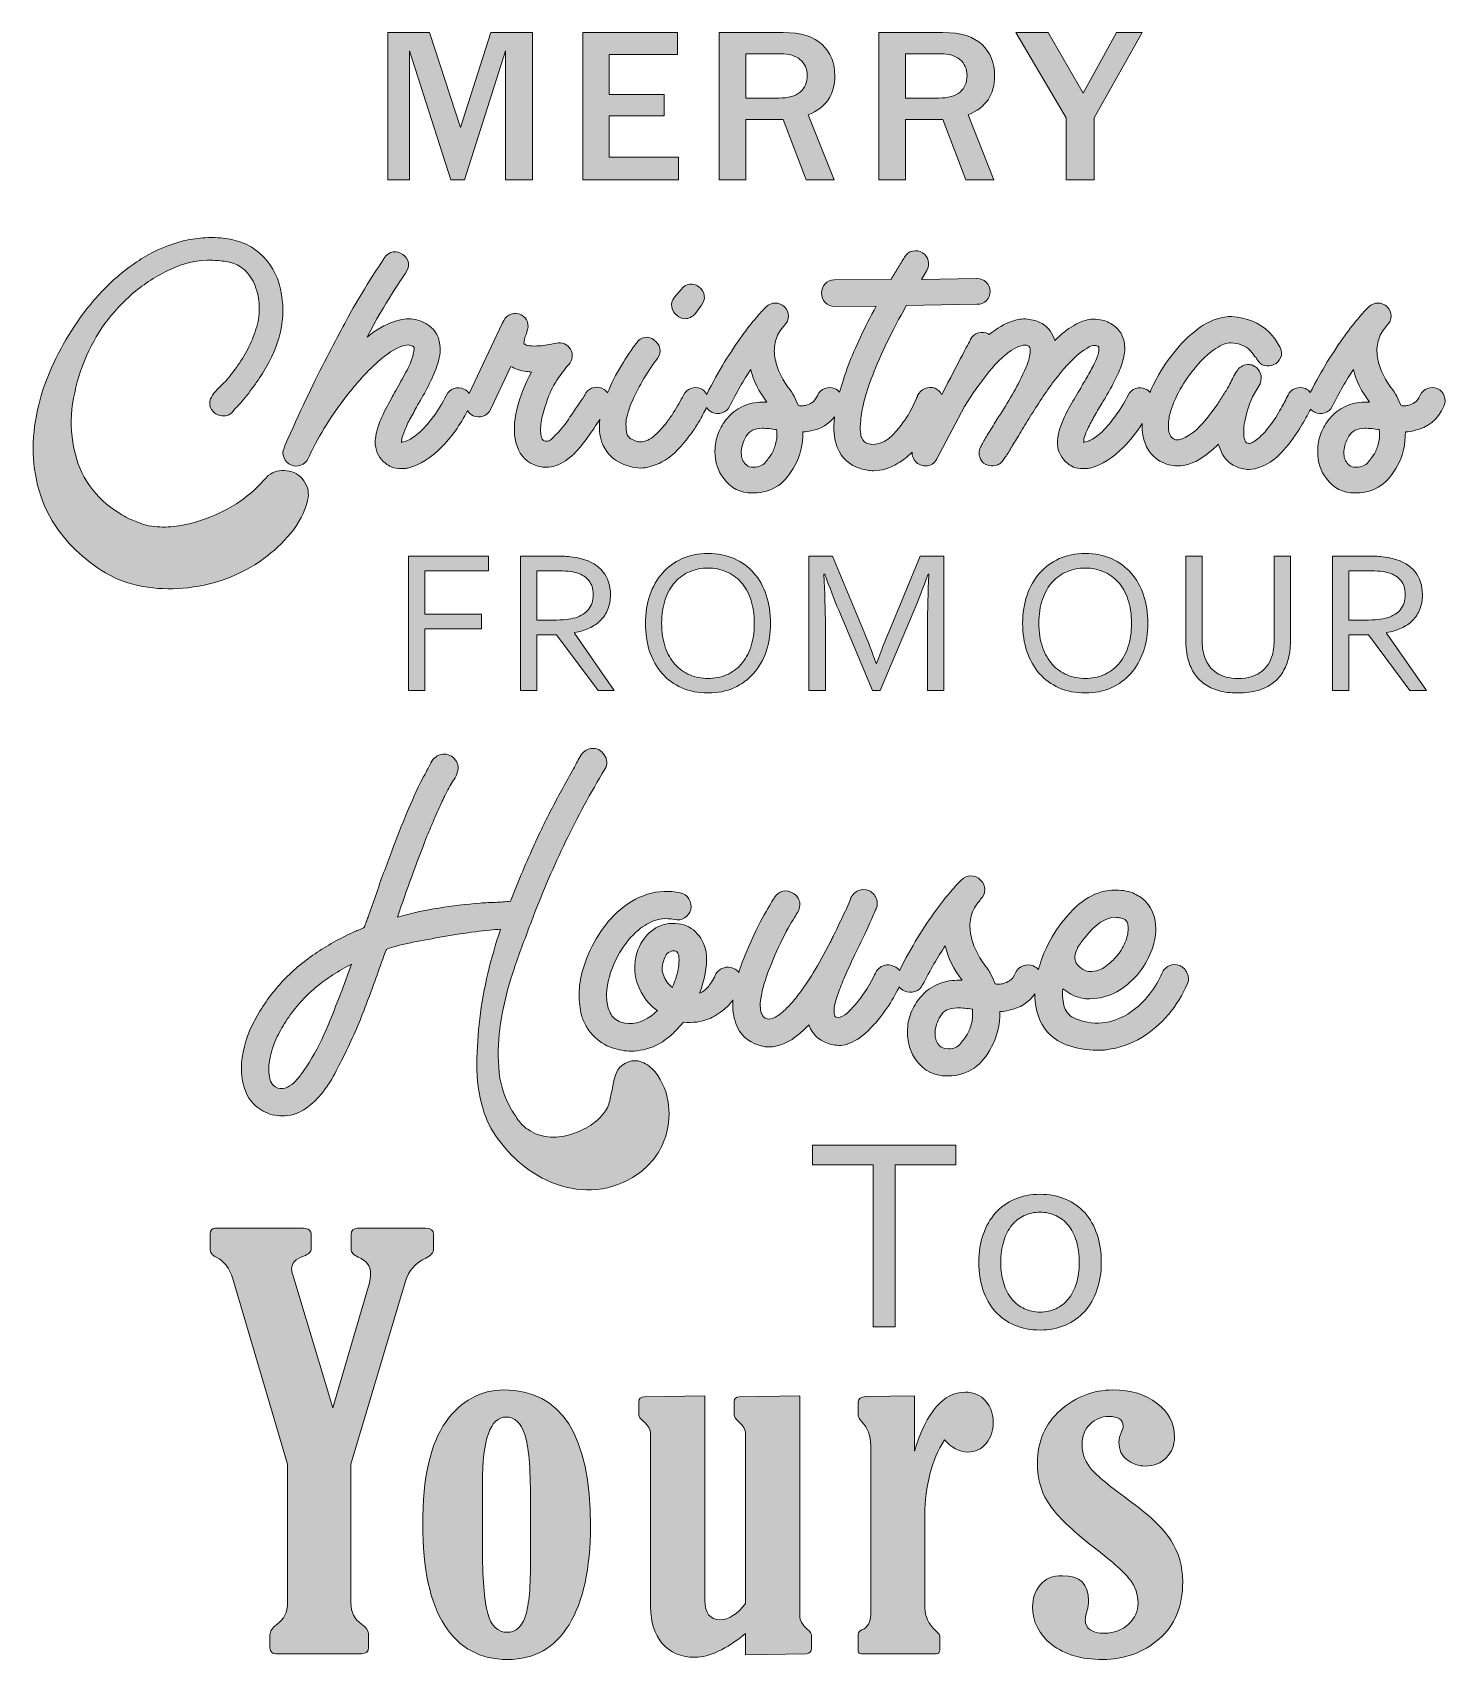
# Model space of a CAD drawing. Header units: inches. Extents: x 1.2 to 13.7, y -15.7 to -1.3.
import ezdxf

# ---------------------------------------------------------------- set-up
doc = ezdxf.new("R2010")
doc.units = ezdxf.units.IN
doc.header["$MEASUREMENT"] = 0
doc.layers.add('Layer 1', color=7, linetype='Continuous')

# ---------------------------------------------------------------- blocks, each defined once
blk = doc.blocks.new('block 2')
at = {"layer": 'Layer 1', "lineweight": 0}
for points, knots in [([(7.539, -2.613), (7.539, -2.613), (7.304, -2.613), (7.304, -2.613), (7.304, -2.613), (7.304, -1.311), (7.304, -1.311), (7.304, -1.311), (7.869, -1.311), (7.869, -1.311), (8.026, -1.311), (8.141, -1.347), (8.215, -1.418), (8.289, -1.489), (8.325, -1.58), (8.325, -1.693), (8.325, -1.86), (8.247, -1.975), (8.091, -2.038), (8.091, -2.038), (8.319, -2.613), (8.319, -2.613), (8.319, -2.613), (8.071, -2.613), (8.071, -2.613), (8.071, -2.613), (7.869, -2.078), (7.869, -2.078), (7.869, -2.078), (7.539, -2.078), (7.539, -2.078), (7.539, -2.078), (7.539, -2.613), (7.539, -2.613)], [0, 0, 0, 0, 1, 1, 1, 2, 2, 2, 3, 3, 3, 4, 4, 4, 5, 5, 5, 6, 6, 6, 7, 7, 7, 8, 8, 8, 9, 9, 9, 10, 10, 10, 11, 11, 11, 11]), ([(7.539, -1.89), (7.539, -1.89), (7.83, -1.89), (7.83, -1.89), (7.915, -1.89), (7.978, -1.872), (8.019, -1.837), (8.061, -1.801), (8.081, -1.752), (8.081, -1.69), (8.081, -1.633), (8.061, -1.586), (8.02, -1.551), (7.98, -1.516), (7.923, -1.498), (7.849, -1.498), (7.849, -1.498), (7.539, -1.498), (7.539, -1.498), (7.539, -1.498), (7.539, -1.89), (7.539, -1.89)], [0, 0, 0, 0, 1, 1, 1, 2, 2, 2, 3, 3, 3, 4, 4, 4, 5, 5, 5, 6, 6, 6, 7, 7, 7, 7])]:
    blk.add_open_spline(points, degree=3, knots=knots, dxfattribs=at)
blk = doc.blocks.new('block 3')
at = {"layer": 'Layer 1', "lineweight": 0}
for points, knots in [([(8.95, -2.613), (8.95, -2.613), (8.715, -2.613), (8.715, -2.613), (8.715, -2.613), (8.715, -1.311), (8.715, -1.311), (8.715, -1.311), (9.28, -1.311), (9.28, -1.311), (9.437, -1.311), (9.553, -1.347), (9.626, -1.418), (9.7, -1.489), (9.737, -1.58), (9.737, -1.693), (9.737, -1.86), (9.659, -1.975), (9.502, -2.038), (9.502, -2.038), (9.73, -2.613), (9.73, -2.613), (9.73, -2.613), (9.482, -2.613), (9.482, -2.613), (9.482, -2.613), (9.28, -2.078), (9.28, -2.078), (9.28, -2.078), (8.95, -2.078), (8.95, -2.078), (8.95, -2.078), (8.95, -2.613), (8.95, -2.613)], [0, 0, 0, 0, 1, 1, 1, 2, 2, 2, 3, 3, 3, 4, 4, 4, 5, 5, 5, 6, 6, 6, 7, 7, 7, 8, 8, 8, 9, 9, 9, 10, 10, 10, 11, 11, 11, 11]), ([(8.95, -1.89), (8.95, -1.89), (9.242, -1.89), (9.242, -1.89), (9.326, -1.89), (9.389, -1.872), (9.431, -1.837), (9.472, -1.801), (9.493, -1.752), (9.493, -1.69), (9.493, -1.633), (9.472, -1.586), (9.432, -1.551), (9.391, -1.516), (9.334, -1.498), (9.261, -1.498), (9.261, -1.498), (8.95, -1.498), (8.95, -1.498), (8.95, -1.498), (8.95, -1.89), (8.95, -1.89)], [0, 0, 0, 0, 1, 1, 1, 2, 2, 2, 3, 3, 3, 4, 4, 4, 5, 5, 5, 6, 6, 6, 7, 7, 7, 7])]:
    blk.add_open_spline(points, degree=3, knots=knots, dxfattribs=at)
blk = doc.blocks.new('block 4')
at = {"layer": 'Layer 1', "lineweight": 0}
for points, knots in [([(13.704, -4.61), (13.65, -4.731), (13.563, -4.803), (13.442, -4.826), (13.419, -4.833), (13.393, -4.837), (13.365, -4.837), (13.365, -4.95), (13.342, -5.049), (13.296, -5.134), (13.254, -5.211), (13.205, -5.271), (13.149, -5.312), (13.082, -5.355), (13.01, -5.377), (12.933, -5.377), (12.933, -5.377), (12.921, -5.377), (12.921, -5.377), (12.813, -5.377), (12.729, -5.335), (12.667, -5.25), (12.615, -5.186), (12.59, -5.105), (12.59, -5.007), (12.59, -4.953), (12.599, -4.901), (12.619, -4.851), (12.638, -4.801), (12.664, -4.756), (12.698, -4.718), (12.734, -4.674), (12.779, -4.639), (12.833, -4.614), (12.887, -4.588), (12.945, -4.575), (13.006, -4.575), (13.006, -4.575), (13.049, -4.575), (13.049, -4.575), (12.977, -4.482), (12.929, -4.386), (12.906, -4.286), (12.875, -4.332), (12.844, -4.383), (12.811, -4.438), (12.779, -4.493), (12.748, -4.552), (12.717, -4.614), (12.704, -4.642), (12.682, -4.661), (12.651, -4.67), (12.621, -4.679), (12.591, -4.677), (12.563, -4.664), (12.548, -4.657), (12.536, -4.649), (12.527, -4.638), (12.521, -4.648), (12.514, -4.662), (12.505, -4.679), (12.482, -4.723), (12.452, -4.774), (12.416, -4.833), (12.306, -5.003), (12.196, -5.107), (12.088, -5.146), (12.052, -5.161), (12.018, -5.169), (11.984, -5.169), (11.94, -5.169), (11.902, -5.16), (11.869, -5.142), (11.799, -5.114), (11.75, -5.057), (11.722, -4.972), (11.717, -4.962), (11.714, -4.953), (11.714, -4.945), (11.714, -4.945), (11.703, -4.957), (11.703, -4.957), (11.615, -5.042), (11.532, -5.097), (11.452, -5.123), (11.421, -5.133), (11.388, -5.138), (11.352, -5.138), (11.3, -5.138), (11.249, -5.124), (11.197, -5.096), (11.113, -5.044), (11.062, -4.968), (11.047, -4.868), (11.041, -4.835), (11.038, -4.8), (11.04, -4.763), (10.989, -4.843), (10.934, -4.913), (10.874, -4.974), (10.778, -5.071), (10.683, -5.13), (10.588, -5.154), (10.575, -5.159), (10.564, -5.161), (10.553, -5.161), (10.543, -5.161), (10.532, -5.161), (10.519, -5.161), (10.485, -5.161), (10.457, -5.157), (10.434, -5.148), (10.411, -5.139), (10.393, -5.128), (10.38, -5.115), (10.326, -5.071), (10.296, -5.015), (10.291, -4.945), (10.289, -4.902), (10.299, -4.848), (10.322, -4.783), (10.34, -4.732), (10.364, -4.68), (10.393, -4.627), (10.423, -4.574), (10.454, -4.521), (10.488, -4.467), (10.511, -4.426), (10.535, -4.384), (10.559, -4.342), (10.584, -4.299), (10.605, -4.26), (10.623, -4.224), (10.643, -4.178), (10.654, -4.145), (10.656, -4.126), (10.657, -4.106), (10.658, -4.094), (10.658, -4.089), (10.658, -4.089), (10.65, -4.081), (10.65, -4.081), (10.645, -4.079), (10.635, -4.076), (10.621, -4.074), (10.607, -4.071), (10.583, -4.08), (10.55, -4.101), (10.496, -4.129), (10.429, -4.189), (10.349, -4.282), (10.31, -4.326), (10.272, -4.373), (10.235, -4.425), (10.198, -4.476), (10.162, -4.529), (10.127, -4.583), (10.093, -4.637), (10.059, -4.689), (10.027, -4.741), (9.995, -4.792), (9.966, -4.841), (9.94, -4.887), (9.914, -4.926), (9.892, -4.962), (9.873, -4.995), (9.853, -5.029), (9.835, -5.057), (9.817, -5.08), (9.817, -5.08), (9.805, -5.096), (9.805, -5.096), (9.795, -5.111), (9.785, -5.12), (9.774, -5.123), (9.769, -5.128), (9.764, -5.13), (9.759, -5.13), (9.738, -5.138), (9.714, -5.139), (9.686, -5.134), (9.68, -5.134), (9.673, -5.132), (9.662, -5.127), (9.662, -5.127), (9.659, -5.127), (9.659, -5.127), (9.63, -5.111), (9.612, -5.088), (9.605, -5.057), (9.594, -5.026), (9.599, -4.994), (9.62, -4.961), (9.633, -4.932), (9.65, -4.901), (9.672, -4.866), (9.694, -4.832), (9.718, -4.794), (9.743, -4.752), (9.782, -4.691), (9.822, -4.627), (9.863, -4.56), (9.904, -4.493), (9.94, -4.426), (9.971, -4.359), (10.015, -4.272), (10.04, -4.209), (10.046, -4.17), (10.053, -4.132), (10.053, -4.106), (10.048, -4.093), (10.048, -4.09), (10.046, -4.087), (10.04, -4.081), (10.033, -4.076), (10.022, -4.073), (10.01, -4.072), (9.997, -4.07), (9.98, -4.074), (9.959, -4.081), (9.939, -4.087), (9.913, -4.099), (9.882, -4.12), (9.851, -4.141), (9.813, -4.173), (9.767, -4.216), (9.7, -4.288), (9.628, -4.38), (9.551, -4.49), (9.551, -4.49), (9.47, -4.614), (9.47, -4.614), (9.47, -4.614), (9.227, -5.076), (9.227, -5.076), (9.206, -5.118), (9.173, -5.138), (9.126, -5.138), (9.108, -5.138), (9.092, -5.134), (9.076, -5.127), (9.048, -5.114), (9.028, -5.093), (9.016, -5.065), (9.01, -5.049), (9.007, -5.033), (9.009, -5.017), (8.967, -5.058), (8.925, -5.091), (8.883, -5.115), (8.811, -5.159), (8.739, -5.181), (8.667, -5.181), (8.634, -5.181), (8.595, -5.174), (8.552, -5.161), (8.454, -5.133), (8.386, -5.07), (8.347, -4.972), (8.319, -4.898), (8.311, -4.81), (8.323, -4.706), (8.272, -4.77), (8.204, -4.81), (8.12, -4.826), (8.097, -4.833), (8.071, -4.837), (8.043, -4.837), (8.043, -4.95), (8.02, -5.049), (7.973, -5.134), (7.932, -5.211), (7.883, -5.271), (7.827, -5.312), (7.76, -5.355), (7.688, -5.377), (7.611, -5.377), (7.611, -5.377), (7.599, -5.377), (7.599, -5.377), (7.491, -5.377), (7.406, -5.335), (7.345, -5.25), (7.293, -5.186), (7.267, -5.105), (7.267, -5.007), (7.267, -4.953), (7.277, -4.901), (7.296, -4.851), (7.316, -4.801), (7.342, -4.756), (7.375, -4.718), (7.411, -4.674), (7.456, -4.639), (7.51, -4.614), (7.564, -4.588), (7.622, -4.575), (7.684, -4.575), (7.684, -4.575), (7.726, -4.575), (7.726, -4.575), (7.654, -4.482), (7.607, -4.386), (7.584, -4.286), (7.553, -4.332), (7.521, -4.383), (7.489, -4.438), (7.457, -4.493), (7.426, -4.552), (7.395, -4.614), (7.382, -4.642), (7.36, -4.661), (7.329, -4.67), (7.298, -4.679), (7.269, -4.677), (7.24, -4.664), (7.219, -4.654), (7.203, -4.64), (7.192, -4.621), (7.19, -4.625), (7.188, -4.63), (7.185, -4.637), (7.176, -4.655), (7.164, -4.677), (7.15, -4.704), (7.136, -4.731), (7.118, -4.762), (7.096, -4.795), (7.074, -4.828), (7.05, -4.862), (7.024, -4.895), (6.945, -4.998), (6.87, -5.067), (6.799, -5.103), (6.728, -5.139), (6.664, -5.157), (6.608, -5.157), (6.572, -5.157), (6.542, -5.152), (6.519, -5.142), (6.44, -5.121), (6.381, -5.091), (6.344, -5.049), (6.306, -5.008), (6.281, -4.968), (6.269, -4.93), (6.247, -4.87), (6.242, -4.802), (6.251, -4.726), (6.216, -4.78), (6.182, -4.83), (6.151, -4.874), (6.109, -4.934), (6.065, -4.986), (6.022, -5.03), (5.973, -5.079), (5.921, -5.114), (5.867, -5.134), (5.839, -5.145), (5.808, -5.15), (5.775, -5.15), (5.736, -5.15), (5.7, -5.142), (5.667, -5.127), (5.585, -5.093), (5.532, -5.028), (5.509, -4.93), (5.488, -4.848), (5.491, -4.751), (5.518, -4.639), (5.545, -4.527), (5.588, -4.417), (5.648, -4.309), (5.64, -4.309), (5.632, -4.308), (5.625, -4.307), (5.617, -4.306), (5.609, -4.305), (5.601, -4.305), (5.547, -4.297), (5.501, -4.282), (5.463, -4.259), (5.463, -4.259), (5.285, -4.641), (5.285, -4.641), (5.272, -4.669), (5.25, -4.688), (5.22, -4.698), (5.189, -4.709), (5.159, -4.708), (5.131, -4.695), (5.109, -4.685), (5.093, -4.67), (5.082, -4.65), (5.016, -4.778), (4.939, -4.886), (4.851, -4.974), (4.755, -5.071), (4.659, -5.13), (4.564, -5.154), (4.551, -5.159), (4.54, -5.161), (4.531, -5.161), (4.522, -5.161), (4.511, -5.161), (4.498, -5.161), (4.465, -5.161), (4.437, -5.157), (4.413, -5.148), (4.39, -5.139), (4.371, -5.128), (4.356, -5.115), (4.304, -5.076), (4.275, -5.021), (4.267, -4.949), (4.264, -4.905), (4.273, -4.85), (4.294, -4.783), (4.312, -4.735), (4.335, -4.683), (4.363, -4.629), (4.392, -4.575), (4.42, -4.522), (4.448, -4.471), (4.479, -4.417), (4.509, -4.364), (4.537, -4.311), (4.565, -4.258), (4.586, -4.211), (4.599, -4.17), (4.604, -4.147), (4.607, -4.13), (4.608, -4.118), (4.61, -4.106), (4.61, -4.098), (4.61, -4.093), (4.61, -4.09), (4.606, -4.087), (4.599, -4.081), (4.593, -4.079), (4.584, -4.076), (4.57, -4.072), (4.556, -4.068), (4.533, -4.071), (4.502, -4.081), (4.44, -4.102), (4.368, -4.149), (4.286, -4.222), (4.204, -4.295), (4.118, -4.389), (4.028, -4.502), (3.945, -4.607), (3.875, -4.709), (3.816, -4.806), (3.756, -4.904), (3.713, -4.985), (3.685, -5.049), (3.685, -5.049), (3.673, -5.073), (3.673, -5.073), (3.66, -5.101), (3.639, -5.121), (3.609, -5.132), (3.58, -5.144), (3.551, -5.143), (3.523, -5.13), (3.494, -5.118), (3.474, -5.096), (3.461, -5.067), (3.448, -5.037), (3.448, -5.008), (3.461, -4.98), (3.461, -4.98), (3.472, -4.953), (3.472, -4.953), (3.596, -4.67), (3.711, -4.426), (3.818, -4.22), (3.924, -4.015), (4.014, -3.847), (4.086, -3.719), (4.168, -3.58), (4.232, -3.476), (4.278, -3.406), (4.325, -3.337), (4.348, -3.301), (4.348, -3.298), (4.368, -3.27), (4.394, -3.253), (4.425, -3.248), (4.456, -3.243), (4.484, -3.251), (4.51, -3.271), (4.538, -3.289), (4.555, -3.314), (4.56, -3.345), (4.565, -3.376), (4.557, -3.404), (4.537, -3.43), (4.537, -3.432), (4.514, -3.467), (4.469, -3.534), (4.424, -3.601), (4.362, -3.702), (4.282, -3.838), (4.282, -3.838), (4.194, -4), (4.194, -4), (4.273, -3.936), (4.352, -3.891), (4.429, -3.865), (4.496, -3.842), (4.553, -3.835), (4.601, -3.842), (4.648, -3.85), (4.686, -3.863), (4.714, -3.881), (4.784, -3.922), (4.824, -3.979), (4.834, -4.051), (4.847, -4.105), (4.842, -4.166), (4.818, -4.236), (4.8, -4.29), (4.777, -4.347), (4.747, -4.407), (4.718, -4.468), (4.685, -4.527), (4.649, -4.587), (4.626, -4.63), (4.603, -4.671), (4.581, -4.71), (4.559, -4.749), (4.542, -4.786), (4.529, -4.822), (4.514, -4.858), (4.505, -4.884), (4.502, -4.899), (4.5, -4.914), (4.498, -4.925), (4.498, -4.93), (4.506, -4.93), (4.522, -4.925), (4.547, -4.916), (4.571, -4.907), (4.604, -4.886), (4.645, -4.853), (4.74, -4.768), (4.824, -4.655), (4.896, -4.513), (4.908, -4.485), (4.93, -4.466), (4.961, -4.455), (4.992, -4.445), (5.022, -4.447), (5.05, -4.459), (5.07, -4.468), (5.085, -4.482), (5.096, -4.5), (5.096, -4.5), (5.389, -3.881), (5.389, -3.881), (5.392, -3.876), (5.393, -3.872), (5.393, -3.869), (5.393, -3.867), (5.394, -3.864), (5.397, -3.862), (5.397, -3.859), (5.398, -3.856), (5.401, -3.854), (5.416, -3.826), (5.439, -3.807), (5.468, -3.798), (5.498, -3.789), (5.527, -3.791), (5.555, -3.804), (5.583, -3.817), (5.602, -3.838), (5.611, -3.867), (5.62, -3.897), (5.618, -3.926), (5.605, -3.954), (5.605, -3.954), (5.601, -3.973), (5.601, -3.973), (5.594, -3.986), (5.588, -4.002), (5.586, -4.02), (5.578, -4.048), (5.578, -4.062), (5.586, -4.062), (5.588, -4.062), (5.592, -4.064), (5.598, -4.068), (5.603, -4.072), (5.614, -4.075), (5.632, -4.078), (5.653, -4.08), (5.682, -4.08), (5.719, -4.078), (5.756, -4.075), (5.806, -4.067), (5.867, -4.054), (5.891, -4.049), (5.914, -4.051), (5.937, -4.06), (5.96, -4.069), (5.978, -4.085), (5.991, -4.108), (6.017, -4.157), (6.011, -4.202), (5.975, -4.243), (5.932, -4.292), (5.893, -4.346), (5.858, -4.403), (5.823, -4.461), (5.795, -4.524), (5.775, -4.59), (5.754, -4.647), (5.74, -4.7), (5.732, -4.751), (5.725, -4.801), (5.725, -4.842), (5.732, -4.876), (5.738, -4.896), (5.744, -4.909), (5.752, -4.914), (5.762, -4.92), (5.775, -4.922), (5.79, -4.92), (5.806, -4.919), (5.829, -4.9), (5.86, -4.864), (5.896, -4.831), (5.933, -4.785), (5.972, -4.727), (6.01, -4.67), (6.054, -4.606), (6.103, -4.536), (6.113, -4.521), (6.121, -4.507), (6.126, -4.494), (6.144, -4.468), (6.168, -4.452), (6.199, -4.446), (6.23, -4.439), (6.26, -4.445), (6.288, -4.463), (6.3, -4.472), (6.311, -4.482), (6.319, -4.494), (6.319, -4.494), (6.319, -4.494), (6.319, -4.494), (6.352, -4.409), (6.393, -4.328), (6.44, -4.251), (6.488, -4.174), (6.532, -4.108), (6.573, -4.054), (6.591, -4.026), (6.616, -4.009), (6.647, -4.004), (6.677, -3.999), (6.706, -4.007), (6.731, -4.027), (6.757, -4.045), (6.773, -4.07), (6.78, -4.101), (6.786, -4.132), (6.779, -4.161), (6.758, -4.189), (6.707, -4.259), (6.663, -4.326), (6.625, -4.392), (6.588, -4.457), (6.556, -4.52), (6.531, -4.579), (6.497, -4.661), (6.481, -4.723), (6.481, -4.764), (6.481, -4.805), (6.483, -4.835), (6.488, -4.853), (6.494, -4.866), (6.502, -4.878), (6.513, -4.889), (6.525, -4.901), (6.546, -4.912), (6.577, -4.922), (6.585, -4.925), (6.595, -4.926), (6.608, -4.926), (6.652, -4.926), (6.695, -4.906), (6.737, -4.866), (6.78, -4.826), (6.814, -4.79), (6.839, -4.756), (6.86, -4.728), (6.88, -4.699), (6.899, -4.67), (6.918, -4.64), (6.934, -4.614), (6.947, -4.59), (6.963, -4.562), (6.977, -4.536), (6.99, -4.513), (7.003, -4.485), (7.024, -4.465), (7.053, -4.454), (7.083, -4.442), (7.112, -4.443), (7.14, -4.455), (7.164, -4.466), (7.182, -4.484), (7.194, -4.507), (7.247, -4.401), (7.299, -4.306), (7.352, -4.22), (7.406, -4.133), (7.457, -4.056), (7.505, -3.991), (7.552, -3.925), (7.594, -3.872), (7.63, -3.831), (7.666, -3.79), (7.692, -3.761), (7.707, -3.746), (7.707, -3.746), (7.719, -3.734), (7.719, -3.734), (7.742, -3.711), (7.769, -3.7), (7.8, -3.7), (7.831, -3.7), (7.858, -3.711), (7.881, -3.734), (7.904, -3.757), (7.915, -3.784), (7.915, -3.815), (7.915, -3.846), (7.904, -3.873), (7.881, -3.896), (7.881, -3.896), (7.877, -3.9), (7.877, -3.9), (7.877, -3.903), (7.876, -3.904), (7.875, -3.904), (7.874, -3.904), (7.873, -3.905), (7.873, -3.908), (7.837, -3.946), (7.813, -3.989), (7.802, -4.035), (7.79, -4.081), (7.788, -4.129), (7.796, -4.178), (7.804, -4.227), (7.818, -4.274), (7.84, -4.32), (7.862, -4.367), (7.887, -4.409), (7.915, -4.448), (7.936, -4.471), (7.953, -4.496), (7.966, -4.523), (7.978, -4.55), (7.991, -4.578), (8.004, -4.606), (8.017, -4.608), (8.028, -4.609), (8.039, -4.608), (8.049, -4.607), (8.061, -4.605), (8.073, -4.602), (8.089, -4.597), (8.106, -4.589), (8.124, -4.579), (8.142, -4.569), (8.158, -4.547), (8.174, -4.513), (8.187, -4.485), (8.208, -4.465), (8.237, -4.454), (8.267, -4.442), (8.296, -4.443), (8.324, -4.455), (8.342, -4.463), (8.357, -4.474), (8.368, -4.487), (8.387, -4.415), (8.412, -4.336), (8.444, -4.251), (8.475, -4.171), (8.511, -4.088), (8.552, -4), (8.593, -3.913), (8.639, -3.822), (8.691, -3.727), (8.691, -3.727), (8.324, -3.73), (8.324, -3.73), (8.291, -3.73), (8.263, -3.719), (8.241, -3.696), (8.219, -3.673), (8.208, -3.644), (8.208, -3.611), (8.208, -3.58), (8.219, -3.553), (8.239, -3.53), (8.26, -3.507), (8.287, -3.495), (8.32, -3.495), (8.32, -3.495), (8.822, -3.491), (8.822, -3.491), (8.842, -3.458), (8.862, -3.425), (8.881, -3.393), (8.901, -3.361), (8.921, -3.328), (8.941, -3.295), (8.957, -3.266), (8.98, -3.248), (9.011, -3.241), (9.042, -3.233), (9.071, -3.238), (9.099, -3.256), (9.128, -3.271), (9.145, -3.295), (9.151, -3.325), (9.158, -3.356), (9.153, -3.386), (9.138, -3.414), (9.138, -3.414), (9.092, -3.491), (9.092, -3.491), (9.092, -3.491), (9.578, -3.484), (9.578, -3.484), (9.578, -3.484), (9.581, -3.484), (9.581, -3.484), (9.612, -3.484), (9.639, -3.495), (9.662, -3.516), (9.686, -3.538), (9.697, -3.565), (9.697, -3.595), (9.697, -3.629), (9.686, -3.657), (9.664, -3.678), (9.643, -3.7), (9.615, -3.711), (9.581, -3.711), (9.581, -3.711), (8.957, -3.723), (8.957, -3.723), (8.831, -3.946), (8.732, -4.151), (8.66, -4.336), (8.624, -4.428), (8.598, -4.507), (8.583, -4.571), (8.567, -4.635), (8.557, -4.689), (8.554, -4.733), (8.55, -4.777), (8.549, -4.812), (8.552, -4.837), (8.554, -4.863), (8.558, -4.881), (8.563, -4.891), (8.574, -4.917), (8.592, -4.934), (8.617, -4.941), (8.712, -4.97), (8.81, -4.916), (8.91, -4.779), (8.957, -4.718), (8.993, -4.659), (9.018, -4.604), (9.044, -4.549), (9.057, -4.52), (9.057, -4.517), (9.07, -4.489), (9.091, -4.468), (9.121, -4.455), (9.15, -4.443), (9.18, -4.441), (9.211, -4.452), (9.237, -4.464), (9.256, -4.482), (9.269, -4.507), (9.271, -4.505), (9.272, -4.504), (9.273, -4.502), (9.345, -4.363), (9.405, -4.249), (9.452, -4.159), (9.5, -4.069), (9.524, -4.022), (9.524, -4.02), (9.539, -3.991), (9.562, -3.973), (9.593, -3.964), (9.624, -3.955), (9.653, -3.958), (9.682, -3.973), (9.684, -3.973), (9.687, -3.975), (9.689, -3.977), (9.759, -3.921), (9.824, -3.882), (9.886, -3.862), (9.935, -3.844), (9.982, -3.837), (10.027, -3.842), (10.072, -3.847), (10.115, -3.86), (10.156, -3.881), (10.213, -3.917), (10.25, -3.967), (10.268, -4.031), (10.325, -3.975), (10.38, -3.931), (10.434, -3.9), (10.508, -3.856), (10.573, -3.837), (10.629, -3.842), (10.684, -3.847), (10.728, -3.86), (10.762, -3.881), (10.823, -3.917), (10.862, -3.966), (10.877, -4.027), (10.888, -4.069), (10.889, -4.111), (10.881, -4.155), (10.874, -4.198), (10.86, -4.244), (10.841, -4.292), (10.821, -4.339), (10.798, -4.387), (10.771, -4.436), (10.744, -4.485), (10.715, -4.535), (10.685, -4.587), (10.656, -4.63), (10.632, -4.671), (10.611, -4.71), (10.591, -4.749), (10.571, -4.786), (10.553, -4.822), (10.538, -4.855), (10.529, -4.88), (10.526, -4.897), (10.524, -4.914), (10.523, -4.925), (10.523, -4.93), (10.53, -4.93), (10.546, -4.925), (10.571, -4.916), (10.595, -4.907), (10.628, -4.886), (10.669, -4.853), (10.713, -4.812), (10.756, -4.762), (10.798, -4.704), (10.841, -4.646), (10.88, -4.583), (10.916, -4.513), (10.929, -4.485), (10.951, -4.466), (10.982, -4.455), (11.012, -4.445), (11.042, -4.447), (11.07, -4.459), (11.086, -4.466), (11.098, -4.476), (11.109, -4.489), (11.13, -4.437), (11.157, -4.384), (11.188, -4.33), (11.24, -4.239), (11.3, -4.156), (11.367, -4.081), (11.439, -4.002), (11.51, -3.94), (11.579, -3.896), (11.664, -3.845), (11.748, -3.819), (11.83, -3.819), (11.964, -3.827), (12.074, -3.873), (12.162, -3.958), (12.193, -3.989), (12.213, -4.014), (12.223, -4.033), (12.234, -4.052), (12.245, -4.072), (12.258, -4.093), (12.274, -4.126), (12.275, -4.157), (12.262, -4.184), (12.249, -4.211), (12.23, -4.231), (12.204, -4.243), (12.178, -4.256), (12.15, -4.259), (12.119, -4.251), (12.088, -4.243), (12.064, -4.22), (12.046, -4.182), (12.046, -4.182), (12.038, -4.174), (12.038, -4.174), (12.038, -4.174), (12.034, -4.174), (12.034, -4.174), (12.029, -4.164), (12.015, -4.144), (11.992, -4.116), (11.953, -4.078), (11.897, -4.056), (11.822, -4.051), (11.786, -4.051), (11.743, -4.067), (11.691, -4.101), (11.64, -4.134), (11.588, -4.18), (11.537, -4.238), (11.485, -4.295), (11.437, -4.361), (11.392, -4.434), (11.347, -4.508), (11.313, -4.583), (11.29, -4.66), (11.285, -4.675), (11.28, -4.694), (11.277, -4.716), (11.273, -4.738), (11.271, -4.761), (11.271, -4.785), (11.271, -4.81), (11.274, -4.832), (11.28, -4.853), (11.287, -4.873), (11.299, -4.889), (11.317, -4.899), (11.322, -4.904), (11.331, -4.907), (11.342, -4.909), (11.354, -4.91), (11.367, -4.908), (11.383, -4.903), (11.411, -4.895), (11.451, -4.871), (11.504, -4.83), (11.557, -4.788), (11.624, -4.709), (11.707, -4.59), (11.727, -4.557), (11.747, -4.526), (11.766, -4.496), (11.786, -4.466), (11.802, -4.439), (11.815, -4.413), (11.825, -4.393), (11.834, -4.373), (11.843, -4.355), (11.852, -4.337), (11.863, -4.319), (11.876, -4.301), (11.894, -4.268), (11.925, -4.249), (11.969, -4.243), (11.969, -4.243), (11.984, -4.243), (11.984, -4.243), (11.989, -4.246), (11.996, -4.247), (12.004, -4.247), (12.011, -4.247), (12.018, -4.25), (12.023, -4.255), (12.023, -4.255), (12.027, -4.255), (12.027, -4.255), (12.027, -4.258), (12.029, -4.259), (12.034, -4.259), (12.06, -4.277), (12.077, -4.299), (12.085, -4.324), (12.095, -4.347), (12.093, -4.377), (12.081, -4.413), (12.081, -4.413), (12.015, -4.529), (12.015, -4.529), (11.982, -4.603), (11.959, -4.675), (11.946, -4.745), (11.933, -4.814), (11.933, -4.868), (11.946, -4.907), (11.948, -4.917), (11.951, -4.923), (11.953, -4.926), (11.956, -4.929), (11.959, -4.931), (11.961, -4.934), (11.966, -4.936), (11.972, -4.938), (11.978, -4.94), (11.985, -4.941), (11.994, -4.939), (12.007, -4.934), (12.036, -4.921), (12.068, -4.895), (12.106, -4.857), (12.143, -4.818), (12.181, -4.769), (12.22, -4.71), (12.253, -4.654), (12.279, -4.608), (12.297, -4.575), (12.307, -4.554), (12.317, -4.534), (12.328, -4.513), (12.34, -4.485), (12.362, -4.465), (12.393, -4.454), (12.424, -4.442), (12.453, -4.443), (12.482, -4.455), (12.499, -4.464), (12.513, -4.475), (12.525, -4.49), (12.575, -4.391), (12.625, -4.301), (12.675, -4.22), (12.729, -4.133), (12.779, -4.056), (12.827, -3.991), (12.874, -3.925), (12.916, -3.872), (12.952, -3.831), (12.988, -3.79), (13.014, -3.761), (13.029, -3.746), (13.029, -3.746), (13.041, -3.734), (13.041, -3.734), (13.064, -3.711), (13.091, -3.7), (13.122, -3.7), (13.153, -3.7), (13.18, -3.711), (13.203, -3.734), (13.226, -3.757), (13.238, -3.784), (13.238, -3.815), (13.238, -3.846), (13.226, -3.873), (13.203, -3.896), (13.203, -3.896), (13.199, -3.9), (13.199, -3.9), (13.199, -3.903), (13.198, -3.904), (13.197, -3.904), (13.196, -3.904), (13.195, -3.905), (13.195, -3.908), (13.159, -3.946), (13.135, -3.989), (13.124, -4.035), (13.112, -4.081), (13.11, -4.129), (13.118, -4.178), (13.126, -4.227), (13.141, -4.274), (13.162, -4.32), (13.184, -4.367), (13.209, -4.409), (13.238, -4.448), (13.258, -4.471), (13.275, -4.496), (13.288, -4.523), (13.301, -4.55), (13.313, -4.578), (13.326, -4.606), (13.339, -4.608), (13.351, -4.609), (13.361, -4.608), (13.371, -4.607), (13.383, -4.605), (13.396, -4.602), (13.411, -4.597), (13.428, -4.589), (13.446, -4.579), (13.464, -4.569), (13.481, -4.547), (13.496, -4.513), (13.509, -4.485), (13.53, -4.465), (13.56, -4.454), (13.589, -4.442), (13.618, -4.443), (13.646, -4.455), (13.677, -4.468), (13.698, -4.49), (13.708, -4.519), (13.718, -4.549), (13.717, -4.579), (13.704, -4.61)], [0, 0, 0, 0, 1, 1, 1, 2, 2, 2, 3, 3, 3, 4, 4, 4, 5, 5, 5, 6, 6, 6, 7, 7, 7, 8, 8, 8, 9, 9, 9, 10, 10, 10, 11, 11, 11, 12, 12, 12, 13, 13, 13, 14, 14, 14, 15, 15, 15, 16, 16, 16, 17, 17, 17, 18, 18, 18, 19, 19, 19, 20, 20, 20, 21, 21, 21, 22, 22, 22, 23, 23, 23, 24, 24, 24, 25, 25, 25, 26, 26, 26, 27, 27, 27, 28, 28, 28, 29, 29, 29, 30, 30, 30, 31, 31, 31, 32, 32, 32, 33, 33, 33, 34, 34, 34, 35, 35, 35, 36, 36, 36, 37, 37, 37, 38, 38, 38, 39, 39, 39, 40, 40, 40, 41, 41, 41, 42, 42, 42, 43, 43, 43, 44, 44, 44, 45, 45, 45, 46, 46, 46, 47, 47, 47, 48, 48, 48, 49, 49, 49, 50, 50, 50, 51, 51, 51, 52, 52, 52, 53, 53, 53, 54, 54, 54, 55, 55, 55, 56, 56, 56, 57, 57, 57, 58, 58, 58, 59, 59, 59, 60, 60, 60, 61, 61, 61, 62, 62, 62, 63, 63, 63, 64, 64, 64, 65, 65, 65, 66, 66, 66, 67, 67, 67, 68, 68, 68, 69, 69, 69, 70, 70, 70, 71, 71, 71, 72, 72, 72, 73, 73, 73, 74, 74, 74, 75, 75, 75, 76, 76, 76, 77, 77, 77, 78, 78, 78, 79, 79, 79, 80, 80, 80, 81, 81, 81, 82, 82, 82, 83, 83, 83, 84, 84, 84, 85, 85, 85, 86, 86, 86, 87, 87, 87, 88, 88, 88, 89, 89, 89, 90, 90, 90, 91, 91, 91, 92, 92, 92, 93, 93, 93, 94, 94, 94, 95, 95, 95, 96, 96, 96, 97, 97, 97, 98, 98, 98, 99, 99, 99, 100, 100, 100, 101, 101, 101, 102, 102, 102, 103, 103, 103, 104, 104, 104, 105, 105, 105, 106, 106, 106, 107, 107, 107, 108, 108, 108, 109, 109, 109, 110, 110, 110, 111, 111, 111, 112, 112, 112, 113, 113, 113, 114, 114, 114, 115, 115, 115, 116, 116, 116, 117, 117, 117, 118, 118, 118, 119, 119, 119, 120, 120, 120, 121, 121, 121, 122, 122, 122, 123, 123, 123, 124, 124, 124, 125, 125, 125, 126, 126, 126, 127, 127, 127, 128, 128, 128, 129, 129, 129, 130, 130, 130, 131, 131, 131, 132, 132, 132, 133, 133, 133, 134, 134, 134, 135, 135, 135, 136, 136, 136, 137, 137, 137, 138, 138, 138, 139, 139, 139, 140, 140, 140, 141, 141, 141, 142, 142, 142, 143, 143, 143, 144, 144, 144, 145, 145, 145, 146, 146, 146, 147, 147, 147, 148, 148, 148, 149, 149, 149, 150, 150, 150, 151, 151, 151, 152, 152, 152, 153, 153, 153, 154, 154, 154, 155, 155, 155, 156, 156, 156, 157, 157, 157, 158, 158, 158, 159, 159, 159, 160, 160, 160, 161, 161, 161, 162, 162, 162, 163, 163, 163, 164, 164, 164, 165, 165, 165, 166, 166, 166, 167, 167, 167, 168, 168, 168, 169, 169, 169, 170, 170, 170, 171, 171, 171, 172, 172, 172, 173, 173, 173, 174, 174, 174, 175, 175, 175, 176, 176, 176, 177, 177, 177, 178, 178, 178, 179, 179, 179, 180, 180, 180, 181, 181, 181, 182, 182, 182, 183, 183, 183, 184, 184, 184, 185, 185, 185, 186, 186, 186, 187, 187, 187, 188, 188, 188, 189, 189, 189, 190, 190, 190, 191, 191, 191, 192, 192, 192, 193, 193, 193, 194, 194, 194, 195, 195, 195, 196, 196, 196, 197, 197, 197, 198, 198, 198, 199, 199, 199, 200, 200, 200, 201, 201, 201, 202, 202, 202, 203, 203, 203, 204, 204, 204, 205, 205, 205, 206, 206, 206, 207, 207, 207, 208, 208, 208, 209, 209, 209, 210, 210, 210, 211, 211, 211, 212, 212, 212, 213, 213, 213, 214, 214, 214, 215, 215, 215, 216, 216, 216, 217, 217, 217, 218, 218, 218, 219, 219, 219, 220, 220, 220, 221, 221, 221, 222, 222, 222, 223, 223, 223, 224, 224, 224, 225, 225, 225, 226, 226, 226, 227, 227, 227, 228, 228, 228, 229, 229, 229, 230, 230, 230, 231, 231, 231, 232, 232, 232, 233, 233, 233, 234, 234, 234, 235, 235, 235, 236, 236, 236, 237, 237, 237, 238, 238, 238, 239, 239, 239, 240, 240, 240, 241, 241, 241, 242, 242, 242, 243, 243, 243, 244, 244, 244, 245, 245, 245, 246, 246, 246, 247, 247, 247, 248, 248, 248, 249, 249, 249, 250, 250, 250, 251, 251, 251, 252, 252, 252, 253, 253, 253, 254, 254, 254, 255, 255, 255, 256, 256, 256, 257, 257, 257, 258, 258, 258, 259, 259, 259, 260, 260, 260, 261, 261, 261, 262, 262, 262, 263, 263, 263, 264, 264, 264, 265, 265, 265, 266, 266, 266, 267, 267, 267, 268, 268, 268, 269, 269, 269, 270, 270, 270, 271, 271, 271, 272, 272, 272, 273, 273, 273, 274, 274, 274, 275, 275, 275, 276, 276, 276, 277, 277, 277, 278, 278, 278, 279, 279, 279, 280, 280, 280, 281, 281, 281, 282, 282, 282, 283, 283, 283, 284, 284, 284, 285, 285, 285, 286, 286, 286, 287, 287, 287, 288, 288, 288, 289, 289, 289, 290, 290, 290, 291, 291, 291, 292, 292, 292, 293, 293, 293, 294, 294, 294, 295, 295, 295, 296, 296, 296, 297, 297, 297, 298, 298, 298, 299, 299, 299, 300, 300, 300, 301, 301, 301, 302, 302, 302, 303, 303, 303, 304, 304, 304, 305, 305, 305, 306, 306, 306, 307, 307, 307, 308, 308, 308, 309, 309, 309, 310, 310, 310, 311, 311, 311, 312, 312, 312, 313, 313, 313, 314, 314, 314, 315, 315, 315, 316, 316, 316, 317, 317, 317, 318, 318, 318, 319, 319, 319, 320, 320, 320, 321, 321, 321, 322, 322, 322, 323, 323, 323, 324, 324, 324, 325, 325, 325, 326, 326, 326, 327, 327, 327, 328, 328, 328, 329, 329, 329, 330, 330, 330, 331, 331, 331, 332, 332, 332, 333, 333, 333, 334, 334, 334, 335, 335, 335, 336, 336, 336, 337, 337, 337, 338, 338, 338, 339, 339, 339, 340, 340, 340, 341, 341, 341, 342, 342, 342, 343, 343, 343, 344, 344, 344, 345, 345, 345, 346, 346, 346, 347, 347, 347, 348, 348, 348, 349, 349, 349, 350, 350, 350, 351, 351, 351, 352, 352, 352, 353, 353, 353, 354, 354, 354, 355, 355, 355, 356, 356, 356, 357, 357, 357, 358, 358, 358, 359, 359, 359, 360, 360, 360, 361, 361, 361, 362, 362, 362, 363, 363, 363, 364, 364, 364, 365, 365, 365, 366, 366, 366, 367, 367, 367, 368, 368, 368, 369, 369, 369, 370, 370, 370, 371, 371, 371, 372, 372, 372, 373, 373, 373, 374, 374, 374, 375, 375, 375, 376, 376, 376, 377, 377, 377, 378, 378, 378, 379, 379, 379, 380, 380, 380, 381, 381, 381, 382, 382, 382, 383, 383, 383, 384, 384, 384, 385, 385, 385, 386, 386, 386, 387, 387, 387, 388, 388, 388, 389, 389, 389, 390, 390, 390, 391, 391, 391, 392, 392, 392, 393, 393, 393, 394, 394, 394, 395, 395, 395, 396, 396, 396, 397, 397, 397, 398, 398, 398, 399, 399, 399, 400, 400, 400, 401, 401, 401, 402, 402, 402, 403, 403, 403, 404, 404, 404, 405, 405, 405, 406, 406, 406, 407, 407, 407, 407]), ([(7.811, -4.818), (7.767, -4.81), (7.725, -4.806), (7.684, -4.806), (7.617, -4.806), (7.57, -4.83), (7.543, -4.876), (7.516, -4.922), (7.501, -4.966), (7.499, -5.007), (7.499, -5.017), (7.499, -5.03), (7.501, -5.046), (7.502, -5.061), (7.507, -5.076), (7.514, -5.092), (7.522, -5.107), (7.533, -5.121), (7.547, -5.132), (7.561, -5.144), (7.581, -5.15), (7.607, -5.15), (7.607, -5.15), (7.611, -5.15), (7.611, -5.15), (7.654, -5.15), (7.688, -5.135), (7.713, -5.105), (7.737, -5.076), (7.756, -5.051), (7.769, -5.03), (7.784, -5.002), (7.796, -4.97), (7.805, -4.934), (7.814, -4.898), (7.816, -4.859), (7.811, -4.818)], [0, 0, 0, 0, 1, 1, 1, 2, 2, 2, 3, 3, 3, 4, 4, 4, 5, 5, 5, 6, 6, 6, 7, 7, 7, 8, 8, 8, 9, 9, 9, 10, 10, 10, 11, 11, 11, 12, 12, 12, 12]), ([(13.134, -4.818), (13.09, -4.81), (13.047, -4.806), (13.006, -4.806), (12.939, -4.806), (12.892, -4.83), (12.865, -4.876), (12.838, -4.922), (12.824, -4.966), (12.821, -5.007), (12.821, -5.017), (12.822, -5.03), (12.823, -5.046), (12.824, -5.061), (12.829, -5.076), (12.837, -5.092), (12.844, -5.107), (12.855, -5.121), (12.869, -5.132), (12.883, -5.144), (12.903, -5.15), (12.929, -5.15), (12.929, -5.15), (12.933, -5.15), (12.933, -5.15), (12.977, -5.15), (13.011, -5.135), (13.035, -5.105), (13.06, -5.076), (13.078, -5.051), (13.091, -5.03), (13.107, -5.002), (13.119, -4.97), (13.128, -4.934), (13.137, -4.898), (13.139, -4.859), (13.134, -4.818)], [0, 0, 0, 0, 1, 1, 1, 2, 2, 2, 3, 3, 3, 4, 4, 4, 5, 5, 5, 6, 6, 6, 7, 7, 7, 8, 8, 8, 9, 9, 9, 10, 10, 10, 11, 11, 11, 12, 12, 12, 12])]:
    blk.add_open_spline(points, degree=3, knots=knots, dxfattribs=at)
blk = doc.blocks.new('block 5')
at = {"layer": 'Layer 1', "lineweight": 0}
for points, knots in [([(6.027, -6.61), (6.027, -6.61), (6.027, -6.614), (6.027, -6.614), (6.027, -6.614), (6.378, -7.121), (6.378, -7.121), (6.378, -7.121), (6.234, -7.121), (6.234, -7.121), (6.234, -7.121), (5.868, -6.63), (5.868, -6.63), (5.868, -6.63), (5.693, -6.63), (5.693, -6.63), (5.693, -6.63), (5.693, -7.121), (5.693, -7.121), (5.693, -7.121), (5.549, -7.121), (5.549, -7.121), (5.549, -7.121), (5.549, -5.934), (5.549, -5.934), (5.549, -5.934), (5.856, -5.934), (5.856, -5.934), (5.908, -5.934), (5.952, -5.936), (5.989, -5.94), (6.025, -5.944), (6.058, -5.95), (6.089, -5.958), (6.171, -5.98), (6.234, -6.019), (6.278, -6.073), (6.322, -6.127), (6.344, -6.194), (6.344, -6.275), (6.344, -6.323), (6.336, -6.366), (6.321, -6.404), (6.305, -6.442), (6.284, -6.475), (6.256, -6.503), (6.228, -6.53), (6.195, -6.553), (6.156, -6.571), (6.117, -6.589), (6.074, -6.602), (6.027, -6.61)], [0, 0, 0, 0, 1, 1, 1, 2, 2, 2, 3, 3, 3, 4, 4, 4, 5, 5, 5, 6, 6, 6, 7, 7, 7, 8, 8, 8, 9, 9, 9, 10, 10, 10, 11, 11, 11, 12, 12, 12, 13, 13, 13, 14, 14, 14, 15, 15, 15, 16, 16, 16, 17, 17, 17, 17]), ([(6.034, -6.479), (6.084, -6.463), (6.123, -6.439), (6.15, -6.405), (6.178, -6.371), (6.191, -6.327), (6.191, -6.273), (6.191, -6.222), (6.178, -6.181), (6.152, -6.15), (6.127, -6.119), (6.092, -6.097), (6.047, -6.083), (6.025, -6.076), (6, -6.072), (5.97, -6.069), (5.941, -6.066), (5.903, -6.064), (5.858, -6.064), (5.858, -6.064), (5.693, -6.064), (5.693, -6.064), (5.693, -6.064), (5.693, -6.499), (5.693, -6.499), (5.693, -6.499), (5.836, -6.499), (5.836, -6.499), (5.881, -6.499), (5.918, -6.498), (5.95, -6.495), (5.981, -6.492), (6.009, -6.486), (6.034, -6.479)], [0, 0, 0, 0, 1, 1, 1, 2, 2, 2, 3, 3, 3, 4, 4, 4, 5, 5, 5, 6, 6, 6, 7, 7, 7, 8, 8, 8, 9, 9, 9, 10, 10, 10, 11, 11, 11, 11])]:
    blk.add_open_spline(points, degree=3, knots=knots, dxfattribs=at)
blk = doc.blocks.new('block 6')
at = {"layer": 'Layer 1', "lineweight": 0}
for points in [[(6.69, -6.776), (6.665, -6.701), (6.653, -6.618), (6.653, -6.528), (6.653, -6.438), (6.666, -6.355), (6.692, -6.279), (6.718, -6.204), (6.755, -6.139), (6.803, -6.085), (6.85, -6.03), (6.908, -5.988), (6.976, -5.957), (7.044, -5.927), (7.121, -5.912), (7.205, -5.912), (7.292, -5.912), (7.369, -5.927), (7.437, -5.957), (7.506, -5.988), (7.564, -6.03), (7.611, -6.085), (7.659, -6.139), (7.695, -6.204), (7.72, -6.279), (7.745, -6.355), (7.758, -6.438), (7.758, -6.528), (7.758, -6.618), (7.745, -6.701), (7.719, -6.776), (7.694, -6.851), (7.657, -6.916), (7.608, -6.97), (7.56, -7.025), (7.502, -7.067), (7.435, -7.098), (7.367, -7.128), (7.291, -7.143), (7.207, -7.143), (7.12, -7.143), (7.042, -7.128), (6.974, -7.098), (6.905, -7.067), (6.847, -7.025), (6.8, -6.97), (6.752, -6.916), (6.716, -6.851), (6.69, -6.776)], [(6.796, -6.528), (6.796, -6.608), (6.807, -6.678), (6.828, -6.739), (6.849, -6.8), (6.878, -6.85), (6.915, -6.891), (6.952, -6.932), (6.995, -6.963), (7.045, -6.984), (7.095, -7.004), (7.149, -7.015), (7.207, -7.015), (7.264, -7.015), (7.318, -7.004), (7.367, -6.984), (7.417, -6.963), (7.46, -6.932), (7.496, -6.891), (7.533, -6.85), (7.562, -6.8), (7.583, -6.739), (7.604, -6.678), (7.614, -6.608), (7.614, -6.528), (7.614, -6.449), (7.604, -6.378), (7.583, -6.317), (7.562, -6.256), (7.533, -6.205), (7.496, -6.165), (7.46, -6.124), (7.416, -6.093), (7.366, -6.072), (7.316, -6.051), (7.263, -6.04), (7.205, -6.04), (7.148, -6.04), (7.094, -6.051), (7.044, -6.072), (6.994, -6.093), (6.951, -6.124), (6.914, -6.165), (6.877, -6.205), (6.849, -6.256), (6.828, -6.317), (6.807, -6.378), (6.796, -6.449), (6.796, -6.528)]]:
    blk.add_open_spline(points, degree=3, knots=[0, 0, 0, 0, 1, 1, 1, 2, 2, 2, 3, 3, 3, 4, 4, 4, 5, 5, 5, 6, 6, 6, 7, 7, 7, 8, 8, 8, 9, 9, 9, 10, 10, 10, 11, 11, 11, 12, 12, 12, 13, 13, 13, 14, 14, 14, 15, 15, 15, 16, 16, 16, 16], dxfattribs=at)
blk = doc.blocks.new('block 7')
at = {"layer": 'Layer 1', "lineweight": 0}
for points in [[(10.022, -6.776), (9.997, -6.701), (9.984, -6.618), (9.984, -6.528), (9.984, -6.438), (9.997, -6.355), (10.023, -6.279), (10.049, -6.204), (10.086, -6.139), (10.134, -6.085), (10.182, -6.03), (10.24, -5.988), (10.308, -5.957), (10.376, -5.927), (10.452, -5.912), (10.537, -5.912), (10.623, -5.912), (10.7, -5.927), (10.769, -5.957), (10.837, -5.988), (10.895, -6.03), (10.943, -6.085), (10.99, -6.139), (11.027, -6.204), (11.052, -6.279), (11.077, -6.355), (11.09, -6.438), (11.09, -6.528), (11.09, -6.618), (11.077, -6.701), (11.051, -6.776), (11.025, -6.851), (10.988, -6.916), (10.94, -6.97), (10.892, -7.025), (10.834, -7.067), (10.766, -7.098), (10.698, -7.128), (10.623, -7.143), (10.539, -7.143), (10.452, -7.143), (10.374, -7.128), (10.305, -7.098), (10.237, -7.067), (10.179, -7.025), (10.131, -6.97), (10.084, -6.916), (10.047, -6.851), (10.022, -6.776)], [(10.128, -6.528), (10.128, -6.608), (10.138, -6.678), (10.16, -6.739), (10.181, -6.8), (10.21, -6.85), (10.247, -6.891), (10.283, -6.932), (10.327, -6.963), (10.377, -6.984), (10.427, -7.004), (10.481, -7.015), (10.539, -7.015), (10.596, -7.015), (10.649, -7.004), (10.699, -6.984), (10.748, -6.963), (10.791, -6.932), (10.828, -6.891), (10.865, -6.85), (10.894, -6.8), (10.914, -6.739), (10.935, -6.678), (10.946, -6.608), (10.946, -6.528), (10.946, -6.449), (10.935, -6.378), (10.914, -6.317), (10.894, -6.256), (10.865, -6.205), (10.828, -6.165), (10.791, -6.124), (10.748, -6.093), (10.698, -6.072), (10.648, -6.051), (10.594, -6.04), (10.537, -6.04), (10.479, -6.04), (10.426, -6.051), (10.376, -6.072), (10.326, -6.093), (10.283, -6.124), (10.246, -6.165), (10.209, -6.205), (10.18, -6.256), (10.159, -6.317), (10.138, -6.378), (10.128, -6.449), (10.128, -6.528)]]:
    blk.add_open_spline(points, degree=3, knots=[0, 0, 0, 0, 1, 1, 1, 2, 2, 2, 3, 3, 3, 4, 4, 4, 5, 5, 5, 6, 6, 6, 7, 7, 7, 8, 8, 8, 9, 9, 9, 10, 10, 10, 11, 11, 11, 12, 12, 12, 13, 13, 13, 14, 14, 14, 15, 15, 15, 16, 16, 16, 16], dxfattribs=at)
blk = doc.blocks.new('block 8')
at = {"layer": 'Layer 1', "lineweight": 0}
for points, knots in [([(13.199, -6.614), (13.199, -6.614), (13.55, -7.121), (13.55, -7.121), (13.55, -7.121), (13.405, -7.121), (13.405, -7.121), (13.405, -7.121), (13.04, -6.63), (13.04, -6.63), (13.04, -6.63), (12.865, -6.63), (12.865, -6.63), (12.865, -6.63), (12.865, -7.121), (12.865, -7.121), (12.865, -7.121), (12.72, -7.121), (12.72, -7.121), (12.72, -7.121), (12.72, -5.934), (12.72, -5.934), (12.72, -5.934), (13.028, -5.934), (13.028, -5.934), (13.08, -5.934), (13.124, -5.936), (13.16, -5.94), (13.197, -5.944), (13.23, -5.95), (13.26, -5.958), (13.343, -5.98), (13.406, -6.019), (13.45, -6.073), (13.493, -6.127), (13.515, -6.194), (13.515, -6.275), (13.515, -6.323), (13.508, -6.366), (13.492, -6.404), (13.477, -6.442), (13.455, -6.475), (13.428, -6.503), (13.4, -6.53), (13.366, -6.553), (13.328, -6.571), (13.289, -6.589), (13.246, -6.602), (13.199, -6.61), (13.199, -6.61), (13.199, -6.614), (13.199, -6.614)], [0, 0, 0, 0, 1, 1, 1, 2, 2, 2, 3, 3, 3, 4, 4, 4, 5, 5, 5, 6, 6, 6, 7, 7, 7, 8, 8, 8, 9, 9, 9, 10, 10, 10, 11, 11, 11, 12, 12, 12, 13, 13, 13, 14, 14, 14, 15, 15, 15, 16, 16, 16, 17, 17, 17, 17]), ([(13.121, -6.495), (13.153, -6.492), (13.181, -6.486), (13.206, -6.479), (13.256, -6.463), (13.295, -6.439), (13.322, -6.405), (13.349, -6.371), (13.363, -6.327), (13.363, -6.273), (13.362, -6.222), (13.349, -6.181), (13.324, -6.15), (13.298, -6.119), (13.263, -6.097), (13.218, -6.083), (13.197, -6.076), (13.171, -6.072), (13.142, -6.069), (13.112, -6.066), (13.075, -6.064), (13.029, -6.064), (13.029, -6.064), (12.865, -6.064), (12.865, -6.064), (12.865, -6.064), (12.865, -6.499), (12.865, -6.499), (12.865, -6.499), (13.008, -6.499), (13.008, -6.499), (13.052, -6.499), (13.09, -6.498), (13.121, -6.495)], [0, 0, 0, 0, 1, 1, 1, 2, 2, 2, 3, 3, 3, 4, 4, 4, 5, 5, 5, 6, 6, 6, 7, 7, 7, 8, 8, 8, 9, 9, 9, 10, 10, 10, 11, 11, 11, 11])]:
    blk.add_open_spline(points, degree=3, knots=knots, dxfattribs=at)
blk = doc.blocks.new('block 9')
at = {"layer": 'Layer 1', "lineweight": 0}
for points, knots in [([(6.581, -11.394), (6.472, -11.47), (6.352, -11.514), (6.222, -11.528), (6.1, -11.539), (5.981, -11.523), (5.866, -11.481), (5.751, -11.439), (5.648, -11.379), (5.556, -11.301), (5.477, -11.236), (5.408, -11.162), (5.349, -11.081), (5.289, -11), (5.246, -10.912), (5.219, -10.817), (5.181, -10.687), (5.162, -10.555), (5.164, -10.419), (5.165, -10.284), (5.174, -10.151), (5.19, -10.021), (5.206, -9.883), (5.23, -9.749), (5.261, -9.619), (5.292, -9.489), (5.33, -9.359), (5.373, -9.229), (5.316, -9.232), (5.242, -9.239), (5.152, -9.252), (5.061, -9.264), (4.968, -9.278), (4.873, -9.294), (4.779, -9.311), (4.687, -9.327), (4.599, -9.345), (4.511, -9.363), (4.442, -9.38), (4.39, -9.396), (4.377, -9.401), (4.368, -9.406), (4.366, -9.41), (4.363, -9.414), (4.359, -9.423), (4.354, -9.436), (4.299, -9.588), (4.245, -9.738), (4.189, -9.887), (4.134, -10.036), (4.071, -10.182), (4, -10.326), (3.973, -10.38), (3.943, -10.44), (3.909, -10.505), (3.875, -10.57), (3.835, -10.63), (3.789, -10.685), (3.743, -10.741), (3.692, -10.787), (3.635, -10.823), (3.578, -10.86), (3.514, -10.878), (3.444, -10.878), (3.384, -10.878), (3.329, -10.864), (3.277, -10.836), (3.226, -10.807), (3.184, -10.769), (3.151, -10.72), (3.119, -10.666), (3.099, -10.608), (3.091, -10.547), (3.082, -10.486), (3.082, -10.425), (3.091, -10.362), (3.112, -10.232), (3.156, -10.11), (3.223, -9.995), (3.289, -9.88), (3.367, -9.775), (3.456, -9.68), (3.548, -9.585), (3.648, -9.503), (3.755, -9.432), (3.862, -9.362), (3.975, -9.3), (4.094, -9.246), (4.107, -9.24), (4.123, -9.235), (4.14, -9.229), (4.158, -9.224), (4.169, -9.214), (4.175, -9.201), (4.18, -9.185), (4.186, -9.169), (4.191, -9.154), (4.197, -9.139), (4.202, -9.125), (4.207, -9.112), (4.207, -9.112), (4.281, -8.904), (4.281, -8.904), (4.302, -8.837), (4.325, -8.771), (4.35, -8.707), (4.374, -8.644), (4.398, -8.58), (4.423, -8.515), (4.461, -8.412), (4.501, -8.309), (4.544, -8.206), (4.588, -8.103), (4.634, -8.001), (4.683, -7.901), (4.704, -7.866), (4.726, -7.825), (4.748, -7.777), (4.769, -7.73), (4.802, -7.7), (4.845, -7.686), (4.869, -7.681), (4.892, -7.681), (4.912, -7.688), (4.932, -7.695), (4.95, -7.706), (4.965, -7.723), (4.98, -7.739), (4.99, -7.758), (4.995, -7.779), (5.001, -7.801), (4.999, -7.823), (4.991, -7.844), (4.986, -7.866), (4.976, -7.887), (4.963, -7.907), (4.949, -7.928), (4.937, -7.947), (4.926, -7.966), (4.913, -7.988), (4.9, -8.01), (4.89, -8.033), (4.879, -8.056), (4.868, -8.079), (4.857, -8.1), (4.833, -8.152), (4.81, -8.203), (4.788, -8.255), (4.766, -8.306), (4.745, -8.358), (4.723, -8.409), (4.677, -8.528), (4.632, -8.647), (4.589, -8.764), (4.546, -8.882), (4.504, -9.002), (4.463, -9.124), (4.585, -9.089), (4.706, -9.061), (4.827, -9.042), (4.947, -9.024), (5.07, -9.009), (5.194, -8.998), (5.238, -8.995), (5.282, -8.993), (5.326, -8.992), (5.371, -8.99), (5.416, -8.987), (5.462, -8.982), (5.522, -8.825), (5.588, -8.666), (5.661, -8.506), (5.715, -8.385), (5.772, -8.267), (5.832, -8.153), (5.891, -8.039), (5.954, -7.926), (6.019, -7.812), (6.035, -7.779), (6.054, -7.744), (6.076, -7.704), (6.097, -7.665), (6.13, -7.641), (6.173, -7.633), (6.222, -7.628), (6.26, -7.646), (6.289, -7.688), (6.317, -7.73), (6.319, -7.773), (6.295, -7.816), (6.168, -8.025), (6.052, -8.238), (5.948, -8.456), (5.843, -8.674), (5.748, -8.895), (5.661, -9.12), (5.661, -9.125), (5.659, -9.133), (5.653, -9.144), (5.645, -9.166), (5.637, -9.185), (5.629, -9.203), (5.621, -9.221), (5.614, -9.24), (5.609, -9.262), (5.557, -9.392), (5.51, -9.523), (5.468, -9.656), (5.426, -9.788), (5.395, -9.924), (5.373, -10.062), (5.354, -10.186), (5.349, -10.315), (5.357, -10.448), (5.365, -10.58), (5.401, -10.704), (5.466, -10.817), (5.488, -10.852), (5.51, -10.886), (5.531, -10.917), (5.553, -10.948), (5.58, -10.974), (5.613, -10.996), (5.667, -11.034), (5.726, -11.056), (5.791, -11.063), (5.856, -11.07), (5.92, -11.064), (5.982, -11.045), (6.039, -11.028), (6.094, -11.005), (6.147, -10.974), (6.199, -10.942), (6.245, -10.904), (6.283, -10.858), (6.31, -10.825), (6.328, -10.787), (6.338, -10.744), (6.347, -10.701), (6.356, -10.657), (6.364, -10.614), (6.372, -10.571), (6.383, -10.532), (6.396, -10.496), (6.41, -10.461), (6.437, -10.433), (6.478, -10.411), (6.529, -10.387), (6.577, -10.384), (6.622, -10.403), (6.667, -10.422), (6.705, -10.45), (6.738, -10.488), (6.805, -10.575), (6.845, -10.672), (6.857, -10.781), (6.87, -10.889), (6.857, -10.993), (6.819, -11.093), (6.77, -11.218), (6.691, -11.318), (6.581, -11.394)], [0, 0, 0, 0, 1, 1, 1, 2, 2, 2, 3, 3, 3, 4, 4, 4, 5, 5, 5, 6, 6, 6, 7, 7, 7, 8, 8, 8, 9, 9, 9, 10, 10, 10, 11, 11, 11, 12, 12, 12, 13, 13, 13, 14, 14, 14, 15, 15, 15, 16, 16, 16, 17, 17, 17, 18, 18, 18, 19, 19, 19, 20, 20, 20, 21, 21, 21, 22, 22, 22, 23, 23, 23, 24, 24, 24, 25, 25, 25, 26, 26, 26, 27, 27, 27, 28, 28, 28, 29, 29, 29, 30, 30, 30, 31, 31, 31, 32, 32, 32, 33, 33, 33, 34, 34, 34, 35, 35, 35, 36, 36, 36, 37, 37, 37, 38, 38, 38, 39, 39, 39, 40, 40, 40, 41, 41, 41, 42, 42, 42, 43, 43, 43, 44, 44, 44, 45, 45, 45, 46, 46, 46, 47, 47, 47, 48, 48, 48, 49, 49, 49, 50, 50, 50, 51, 51, 51, 52, 52, 52, 53, 53, 53, 54, 54, 54, 55, 55, 55, 56, 56, 56, 57, 57, 57, 58, 58, 58, 59, 59, 59, 60, 60, 60, 61, 61, 61, 62, 62, 62, 63, 63, 63, 64, 64, 64, 65, 65, 65, 66, 66, 66, 67, 67, 67, 68, 68, 68, 69, 69, 69, 70, 70, 70, 71, 71, 71, 72, 72, 72, 73, 73, 73, 74, 74, 74, 75, 75, 75, 76, 76, 76, 77, 77, 77, 78, 78, 78, 79, 79, 79, 80, 80, 80, 81, 81, 81, 82, 82, 82, 83, 83, 83, 84, 84, 84, 85, 85, 85, 86, 86, 86, 87, 87, 87, 87]), ([(4.057, -9.538), (3.943, -9.595), (3.838, -9.664), (3.74, -9.745), (3.643, -9.826), (3.559, -9.92), (3.489, -10.025), (3.456, -10.074), (3.427, -10.125), (3.401, -10.178), (3.375, -10.23), (3.356, -10.287), (3.342, -10.346), (3.337, -10.365), (3.333, -10.387), (3.33, -10.413), (3.327, -10.439), (3.327, -10.465), (3.328, -10.492), (3.329, -10.519), (3.334, -10.545), (3.342, -10.57), (3.35, -10.594), (3.365, -10.611), (3.387, -10.622), (3.414, -10.639), (3.442, -10.642), (3.47, -10.632), (3.499, -10.623), (3.524, -10.607), (3.547, -10.586), (3.57, -10.564), (3.591, -10.54), (3.61, -10.513), (3.629, -10.486), (3.646, -10.463), (3.659, -10.444), (3.727, -10.341), (3.784, -10.232), (3.832, -10.119), (3.879, -10.005), (3.926, -9.89), (3.972, -9.774), (3.972, -9.774), (4.057, -9.538), (4.057, -9.538)], [0, 0, 0, 0, 1, 1, 1, 2, 2, 2, 3, 3, 3, 4, 4, 4, 5, 5, 5, 6, 6, 6, 7, 7, 7, 8, 8, 8, 9, 9, 9, 10, 10, 10, 11, 11, 11, 12, 12, 12, 13, 13, 13, 14, 14, 14, 15, 15, 15, 15])]:
    blk.add_open_spline(points, degree=3, knots=knots, dxfattribs=at)
blk = doc.blocks.new('block 10')
at = {"layer": 'Layer 1', "lineweight": 0}
for points, knots in [([(11.438, -9.617), (11.453, -9.648), (11.454, -9.679), (11.44, -9.709), (11.397, -9.809), (11.341, -9.9), (11.272, -9.983), (11.203, -10.065), (11.125, -10.132), (11.038, -10.184), (10.938, -10.243), (10.834, -10.28), (10.726, -10.293), (10.712, -10.296), (10.698, -10.297), (10.683, -10.297), (10.668, -10.297), (10.654, -10.297), (10.64, -10.297), (10.551, -10.297), (10.46, -10.281), (10.368, -10.249), (10.26, -10.208), (10.183, -10.136), (10.137, -10.033), (10.106, -9.965), (10.092, -9.887), (10.093, -9.8), (10.037, -9.877), (9.961, -9.926), (9.865, -9.944), (9.84, -9.952), (9.813, -9.956), (9.783, -9.956), (9.783, -10.075), (9.759, -10.18), (9.71, -10.269), (9.667, -10.35), (9.616, -10.412), (9.556, -10.456), (9.486, -10.502), (9.41, -10.525), (9.329, -10.525), (9.329, -10.525), (9.316, -10.525), (9.316, -10.525), (9.203, -10.525), (9.113, -10.48), (9.048, -10.391), (8.994, -10.323), (8.967, -10.238), (8.967, -10.135), (8.967, -10.078), (8.977, -10.023), (8.998, -9.97), (9.018, -9.918), (9.046, -9.871), (9.081, -9.83), (9.119, -9.784), (9.166, -9.748), (9.223, -9.721), (9.28, -9.694), (9.341, -9.68), (9.406, -9.68), (9.406, -9.68), (9.45, -9.68), (9.45, -9.68), (9.375, -9.583), (9.325, -9.481), (9.3, -9.376), (9.268, -9.424), (9.234, -9.478), (9.201, -9.536), (9.167, -9.594), (9.134, -9.656), (9.101, -9.721), (9.088, -9.751), (9.065, -9.77), (9.032, -9.78), (9, -9.789), (8.968, -9.787), (8.939, -9.774), (8.921, -9.765), (8.906, -9.754), (8.895, -9.739), (8.887, -9.754), (8.873, -9.778), (8.855, -9.812), (8.824, -9.87), (8.783, -9.933), (8.732, -10.001), (8.699, -10.042), (8.667, -10.077), (8.636, -10.109), (8.605, -10.14), (8.575, -10.166), (8.545, -10.188), (8.482, -10.231), (8.427, -10.253), (8.378, -10.255), (8.33, -10.256), (8.29, -10.25), (8.26, -10.236), (8.182, -10.207), (8.128, -10.155), (8.098, -10.082), (8.098, -10.082), (8.098, -10.074), (8.098, -10.074), (8.098, -10.074), (8.074, -10.094), (8.074, -10.094), (8.044, -10.127), (8.013, -10.155), (7.982, -10.178), (7.951, -10.201), (7.921, -10.219), (7.891, -10.232), (7.837, -10.257), (7.787, -10.269), (7.741, -10.269), (7.727, -10.269), (7.713, -10.268), (7.698, -10.265), (7.683, -10.262), (7.669, -10.258), (7.655, -10.253), (7.555, -10.223), (7.487, -10.159), (7.452, -10.062), (7.429, -10.003), (7.42, -9.933), (7.426, -9.852), (7.404, -9.884), (7.38, -9.91), (7.355, -9.932), (7.303, -9.975), (7.256, -10.005), (7.213, -10.021), (7.145, -10.048), (7.071, -10.058), (6.989, -10.05), (6.968, -10.074), (6.946, -10.098), (6.924, -10.121), (6.903, -10.144), (6.88, -10.165), (6.855, -10.184), (6.79, -10.241), (6.716, -10.277), (6.632, -10.293), (6.599, -10.301), (6.564, -10.306), (6.526, -10.306), (6.472, -10.306), (6.417, -10.296), (6.36, -10.277), (6.295, -10.255), (6.237, -10.218), (6.185, -10.163), (6.164, -10.139), (6.145, -10.113), (6.128, -10.084), (6.112, -10.056), (6.099, -10.024), (6.088, -9.989), (6.074, -9.932), (6.067, -9.87), (6.067, -9.802), (6.067, -9.734), (6.078, -9.663), (6.1, -9.587), (6.127, -9.492), (6.166, -9.401), (6.218, -9.313), (6.269, -9.225), (6.33, -9.148), (6.4, -9.083), (6.484, -9.005), (6.574, -8.95), (6.671, -8.921), (6.767, -8.891), (6.863, -8.887), (6.961, -8.908), (6.993, -8.914), (7.018, -8.931), (7.036, -8.961), (7.054, -8.991), (7.06, -9.022), (7.054, -9.055), (7.046, -9.087), (7.028, -9.112), (6.999, -9.13), (6.971, -9.147), (6.941, -9.152), (6.908, -9.144), (6.835, -9.128), (6.769, -9.134), (6.709, -9.162), (6.65, -9.191), (6.601, -9.224), (6.563, -9.262), (6.511, -9.311), (6.465, -9.369), (6.425, -9.438), (6.384, -9.508), (6.354, -9.579), (6.335, -9.652), (6.33, -9.665), (6.324, -9.691), (6.317, -9.729), (6.31, -9.767), (6.308, -9.807), (6.311, -9.849), (6.314, -9.891), (6.324, -9.931), (6.342, -9.968), (6.359, -10.006), (6.391, -10.033), (6.437, -10.05), (6.529, -10.077), (6.618, -10.058), (6.705, -9.993), (6.705, -9.993), (6.758, -9.948), (6.758, -9.948), (6.698, -9.905), (6.651, -9.851), (6.616, -9.786), (6.551, -9.667), (6.541, -9.542), (6.587, -9.412), (6.617, -9.331), (6.666, -9.269), (6.733, -9.225), (6.763, -9.206), (6.796, -9.193), (6.833, -9.185), (6.87, -9.177), (6.905, -9.175), (6.941, -9.181), (7.011, -9.189), (7.068, -9.219), (7.111, -9.27), (7.157, -9.319), (7.184, -9.382), (7.192, -9.461), (7.198, -9.564), (7.177, -9.675), (7.131, -9.794), (7.156, -9.783), (7.18, -9.765), (7.203, -9.741), (7.226, -9.717), (7.248, -9.681), (7.27, -9.635), (7.283, -9.606), (7.306, -9.585), (7.339, -9.572), (7.371, -9.56), (7.402, -9.561), (7.432, -9.575), (7.451, -9.583), (7.466, -9.595), (7.477, -9.611), (7.502, -9.532), (7.535, -9.447), (7.578, -9.355), (7.627, -9.244), (7.674, -9.15), (7.718, -9.073), (7.763, -8.996), (7.788, -8.955), (7.793, -8.949), (7.81, -8.919), (7.834, -8.901), (7.867, -8.894), (7.899, -8.888), (7.93, -8.894), (7.96, -8.913), (7.99, -8.931), (8.008, -8.957), (8.015, -8.99), (8.021, -9.022), (8.015, -9.053), (7.996, -9.083), (7.994, -9.083), (7.971, -9.12), (7.929, -9.193), (7.887, -9.266), (7.843, -9.354), (7.797, -9.457), (7.76, -9.543), (7.731, -9.617), (7.712, -9.678), (7.693, -9.739), (7.68, -9.79), (7.674, -9.83), (7.667, -9.871), (7.665, -9.903), (7.668, -9.926), (7.67, -9.949), (7.674, -9.966), (7.68, -9.977), (7.685, -9.998), (7.701, -10.013), (7.728, -10.021), (7.747, -10.027), (7.772, -10.021), (7.802, -10.005), (7.831, -9.989), (7.865, -9.962), (7.903, -9.924), (7.987, -9.84), (8.076, -9.717), (8.171, -9.554), (8.171, -9.554), (8.285, -9.347), (8.285, -9.347), (8.29, -9.334), (8.296, -9.321), (8.301, -9.311), (8.306, -9.3), (8.313, -9.288), (8.321, -9.274), (8.346, -9.22), (8.371, -9.166), (8.397, -9.114), (8.422, -9.061), (8.446, -9.007), (8.468, -8.953), (8.481, -8.923), (8.503, -8.902), (8.535, -8.888), (8.566, -8.875), (8.596, -8.875), (8.626, -8.888), (8.656, -8.902), (8.677, -8.924), (8.691, -8.955), (8.704, -8.986), (8.704, -9.017), (8.691, -9.047), (8.688, -9.052), (8.67, -9.094), (8.636, -9.172), (8.602, -9.251), (8.557, -9.346), (8.5, -9.457), (8.473, -9.516), (8.447, -9.573), (8.423, -9.627), (8.399, -9.681), (8.378, -9.732), (8.362, -9.778), (8.335, -9.851), (8.321, -9.903), (8.319, -9.934), (8.318, -9.965), (8.32, -9.985), (8.325, -9.993), (8.325, -10.001), (8.332, -10.006), (8.346, -10.009), (8.359, -10.015), (8.382, -10.006), (8.415, -9.985), (8.447, -9.963), (8.488, -9.92), (8.537, -9.855), (8.583, -9.798), (8.619, -9.744), (8.646, -9.692), (8.673, -9.641), (8.687, -9.614), (8.687, -9.611), (8.703, -9.581), (8.727, -9.561), (8.758, -9.55), (8.789, -9.539), (8.82, -9.542), (8.849, -9.558), (8.869, -9.567), (8.885, -9.579), (8.896, -9.594), (8.95, -9.489), (9.003, -9.393), (9.056, -9.306), (9.113, -9.214), (9.167, -9.134), (9.217, -9.065), (9.267, -8.996), (9.311, -8.94), (9.349, -8.896), (9.387, -8.853), (9.414, -8.823), (9.43, -8.807), (9.43, -8.807), (9.442, -8.795), (9.442, -8.795), (9.467, -8.77), (9.495, -8.758), (9.528, -8.758), (9.56, -8.758), (9.588, -8.77), (9.613, -8.795), (9.637, -8.819), (9.649, -8.848), (9.649, -8.88), (9.649, -8.913), (9.637, -8.941), (9.613, -8.965), (9.613, -8.965), (9.609, -8.969), (9.609, -8.969), (9.609, -8.972), (9.608, -8.973), (9.607, -8.973), (9.605, -8.973), (9.605, -8.975), (9.605, -8.978), (9.567, -9.018), (9.542, -9.063), (9.53, -9.112), (9.517, -9.16), (9.515, -9.21), (9.524, -9.262), (9.532, -9.313), (9.547, -9.363), (9.57, -9.412), (9.593, -9.461), (9.62, -9.505), (9.649, -9.546), (9.671, -9.57), (9.689, -9.597), (9.702, -9.625), (9.716, -9.654), (9.729, -9.683), (9.743, -9.713), (9.756, -9.715), (9.769, -9.716), (9.779, -9.715), (9.79, -9.713), (9.802, -9.711), (9.816, -9.709), (9.832, -9.703), (9.85, -9.695), (9.869, -9.684), (9.888, -9.673), (9.905, -9.65), (9.922, -9.615), (9.935, -9.585), (9.957, -9.564), (9.989, -9.552), (10.02, -9.54), (10.05, -9.541), (10.08, -9.554), (10.098, -9.562), (10.113, -9.573), (10.125, -9.586), (10.141, -9.522), (10.164, -9.457), (10.194, -9.394), (10.234, -9.306), (10.286, -9.224), (10.348, -9.148), (10.486, -8.972), (10.638, -8.884), (10.803, -8.884), (10.873, -8.884), (10.93, -8.895), (10.973, -8.917), (11.017, -8.938), (11.049, -8.961), (11.071, -8.986), (11.13, -9.051), (11.16, -9.13), (11.16, -9.225), (11.16, -9.293), (11.146, -9.362), (11.117, -9.432), (11.089, -9.503), (11.049, -9.569), (10.998, -9.631), (10.941, -9.696), (10.88, -9.746), (10.815, -9.782), (10.742, -9.822), (10.663, -9.843), (10.579, -9.843), (10.528, -9.848), (10.471, -9.834), (10.409, -9.802), (10.409, -9.802), (10.34, -9.757), (10.34, -9.757), (10.334, -9.787), (10.334, -9.816), (10.338, -9.843), (10.342, -9.87), (10.346, -9.894), (10.352, -9.916), (10.371, -9.967), (10.405, -10.002), (10.453, -10.021), (10.548, -10.056), (10.636, -10.067), (10.717, -10.052), (10.799, -10.037), (10.872, -10.007), (10.937, -9.962), (11.002, -9.918), (11.058, -9.864), (11.105, -9.802), (11.153, -9.74), (11.189, -9.679), (11.213, -9.619), (11.226, -9.589), (11.248, -9.567), (11.278, -9.552), (11.308, -9.537), (11.339, -9.537), (11.371, -9.55), (11.401, -9.564), (11.423, -9.586), (11.438, -9.617)], [0, 0, 0, 0, 1, 1, 1, 2, 2, 2, 3, 3, 3, 4, 4, 4, 5, 5, 5, 6, 6, 6, 7, 7, 7, 8, 8, 8, 9, 9, 9, 10, 10, 10, 11, 11, 11, 12, 12, 12, 13, 13, 13, 14, 14, 14, 15, 15, 15, 16, 16, 16, 17, 17, 17, 18, 18, 18, 19, 19, 19, 20, 20, 20, 21, 21, 21, 22, 22, 22, 23, 23, 23, 24, 24, 24, 25, 25, 25, 26, 26, 26, 27, 27, 27, 28, 28, 28, 29, 29, 29, 30, 30, 30, 31, 31, 31, 32, 32, 32, 33, 33, 33, 34, 34, 34, 35, 35, 35, 36, 36, 36, 37, 37, 37, 38, 38, 38, 39, 39, 39, 40, 40, 40, 41, 41, 41, 42, 42, 42, 43, 43, 43, 44, 44, 44, 45, 45, 45, 46, 46, 46, 47, 47, 47, 48, 48, 48, 49, 49, 49, 50, 50, 50, 51, 51, 51, 52, 52, 52, 53, 53, 53, 54, 54, 54, 55, 55, 55, 56, 56, 56, 57, 57, 57, 58, 58, 58, 59, 59, 59, 60, 60, 60, 61, 61, 61, 62, 62, 62, 63, 63, 63, 64, 64, 64, 65, 65, 65, 66, 66, 66, 67, 67, 67, 68, 68, 68, 69, 69, 69, 70, 70, 70, 71, 71, 71, 72, 72, 72, 73, 73, 73, 74, 74, 74, 75, 75, 75, 76, 76, 76, 77, 77, 77, 78, 78, 78, 79, 79, 79, 80, 80, 80, 81, 81, 81, 82, 82, 82, 83, 83, 83, 84, 84, 84, 85, 85, 85, 86, 86, 86, 87, 87, 87, 88, 88, 88, 89, 89, 89, 90, 90, 90, 91, 91, 91, 92, 92, 92, 93, 93, 93, 94, 94, 94, 95, 95, 95, 96, 96, 96, 97, 97, 97, 98, 98, 98, 99, 99, 99, 100, 100, 100, 101, 101, 101, 102, 102, 102, 103, 103, 103, 104, 104, 104, 105, 105, 105, 106, 106, 106, 107, 107, 107, 108, 108, 108, 109, 109, 109, 110, 110, 110, 111, 111, 111, 112, 112, 112, 113, 113, 113, 114, 114, 114, 115, 115, 115, 116, 116, 116, 117, 117, 117, 118, 118, 118, 119, 119, 119, 120, 120, 120, 121, 121, 121, 122, 122, 122, 123, 123, 123, 124, 124, 124, 125, 125, 125, 126, 126, 126, 127, 127, 127, 128, 128, 128, 129, 129, 129, 130, 130, 130, 131, 131, 131, 132, 132, 132, 133, 133, 133, 134, 134, 134, 135, 135, 135, 136, 136, 136, 137, 137, 137, 138, 138, 138, 139, 139, 139, 140, 140, 140, 141, 141, 141, 142, 142, 142, 143, 143, 143, 144, 144, 144, 145, 145, 145, 146, 146, 146, 147, 147, 147, 148, 148, 148, 149, 149, 149, 150, 150, 150, 151, 151, 151, 152, 152, 152, 153, 153, 153, 154, 154, 154, 155, 155, 155, 156, 156, 156, 157, 157, 157, 158, 158, 158, 159, 159, 159, 160, 160, 160, 161, 161, 161, 162, 162, 162, 163, 163, 163, 164, 164, 164, 165, 165, 165, 166, 166, 166, 167, 167, 167, 168, 168, 168, 169, 169, 169, 170, 170, 170, 171, 171, 171, 172, 172, 172, 173, 173, 173, 174, 174, 174, 175, 175, 175, 175]), ([(10.445, -9.485), (10.448, -9.504), (10.452, -9.519), (10.458, -9.53), (10.474, -9.554), (10.494, -9.572), (10.518, -9.585), (10.543, -9.597), (10.56, -9.603), (10.571, -9.603), (10.571, -9.603), (10.575, -9.603), (10.575, -9.603), (10.632, -9.603), (10.68, -9.587), (10.719, -9.556), (10.759, -9.525), (10.789, -9.497), (10.811, -9.473), (10.843, -9.435), (10.869, -9.394), (10.888, -9.349), (10.907, -9.304), (10.916, -9.263), (10.916, -9.225), (10.916, -9.212), (10.915, -9.198), (10.912, -9.185), (10.91, -9.171), (10.904, -9.16), (10.896, -9.152), (10.883, -9.141), (10.867, -9.134), (10.849, -9.13), (10.832, -9.126), (10.816, -9.124), (10.803, -9.124), (10.719, -9.124), (10.629, -9.183), (10.535, -9.302), (10.513, -9.329), (10.491, -9.359), (10.47, -9.392), (10.47, -9.394), (10.467, -9.401), (10.462, -9.412), (10.448, -9.442), (10.443, -9.466), (10.445, -9.485)], [0, 0, 0, 0, 1, 1, 1, 2, 2, 2, 3, 3, 3, 4, 4, 4, 5, 5, 5, 6, 6, 6, 7, 7, 7, 8, 8, 8, 9, 9, 9, 10, 10, 10, 11, 11, 11, 12, 12, 12, 13, 13, 13, 14, 14, 14, 15, 15, 15, 16, 16, 16, 16]), ([(6.949, -9.481), (6.949, -9.446), (6.937, -9.426), (6.912, -9.42), (6.912, -9.42), (6.904, -9.42), (6.904, -9.42), (6.89, -9.42), (6.875, -9.425), (6.857, -9.434), (6.84, -9.444), (6.827, -9.464), (6.819, -9.493), (6.797, -9.542), (6.794, -9.589), (6.811, -9.633), (6.827, -9.678), (6.854, -9.715), (6.892, -9.745), (6.892, -9.745), (6.892, -9.737), (6.892, -9.737), (6.914, -9.691), (6.929, -9.645), (6.939, -9.599), (6.948, -9.553), (6.951, -9.514), (6.949, -9.481)], [0, 0, 0, 0, 1, 1, 1, 2, 2, 2, 3, 3, 3, 4, 4, 4, 5, 5, 5, 6, 6, 6, 7, 7, 7, 8, 8, 8, 9, 9, 9, 9]), ([(9.54, -9.936), (9.494, -9.928), (9.449, -9.924), (9.406, -9.924), (9.335, -9.924), (9.286, -9.948), (9.258, -9.997), (9.229, -10.046), (9.213, -10.092), (9.211, -10.135), (9.211, -10.146), (9.211, -10.159), (9.213, -10.176), (9.214, -10.192), (9.219, -10.208), (9.227, -10.224), (9.235, -10.241), (9.247, -10.255), (9.262, -10.267), (9.276, -10.279), (9.297, -10.285), (9.325, -10.285), (9.325, -10.285), (9.329, -10.285), (9.329, -10.285), (9.375, -10.285), (9.41, -10.27), (9.436, -10.239), (9.462, -10.207), (9.481, -10.181), (9.495, -10.159), (9.511, -10.13), (9.524, -10.096), (9.534, -10.058), (9.543, -10.02), (9.545, -9.979), (9.54, -9.936)], [0, 0, 0, 0, 1, 1, 1, 2, 2, 2, 3, 3, 3, 4, 4, 4, 5, 5, 5, 6, 6, 6, 7, 7, 7, 8, 8, 8, 9, 9, 9, 10, 10, 10, 11, 11, 11, 12, 12, 12, 12])]:
    blk.add_open_spline(points, degree=3, knots=knots, dxfattribs=at)
blk = doc.blocks.new('block 11')
at = {"layer": 'Layer 1', "lineweight": 0}
for points in [[(10.139, -12.769), (10.054, -12.769), (9.979, -12.754), (9.912, -12.726), (9.845, -12.697), (9.788, -12.656), (9.742, -12.604), (9.695, -12.552), (9.659, -12.489), (9.634, -12.415), (9.61, -12.342), (9.597, -12.26), (9.597, -12.171), (9.597, -12.08), (9.61, -11.998), (9.636, -11.925), (9.661, -11.851), (9.697, -11.788), (9.744, -11.735), (9.791, -11.683), (9.848, -11.642), (9.914, -11.613), (9.981, -11.584), (10.056, -11.57), (10.138, -11.57), (10.222, -11.57), (10.297, -11.584), (10.364, -11.613), (10.432, -11.642), (10.488, -11.683), (10.535, -11.735), (10.581, -11.788), (10.617, -11.851), (10.641, -11.925), (10.666, -11.998), (10.679, -12.08), (10.679, -12.171), (10.679, -12.26), (10.666, -12.342), (10.64, -12.415), (10.615, -12.489), (10.578, -12.552), (10.532, -12.604), (10.485, -12.656), (10.428, -12.697), (10.362, -12.726), (10.296, -12.754), (10.221, -12.769), (10.139, -12.769)], [(10, -12.581), (10.042, -12.601), (10.089, -12.61), (10.139, -12.61), (10.189, -12.61), (10.236, -12.601), (10.278, -12.581), (10.32, -12.562), (10.356, -12.533), (10.387, -12.495), (10.417, -12.458), (10.441, -12.412), (10.459, -12.357), (10.476, -12.302), (10.484, -12.24), (10.484, -12.171), (10.484, -12.1), (10.476, -12.038), (10.459, -11.983), (10.441, -11.928), (10.417, -11.882), (10.387, -11.844), (10.356, -11.806), (10.319, -11.777), (10.277, -11.758), (10.235, -11.738), (10.188, -11.728), (10.138, -11.728), (10.088, -11.728), (10.041, -11.738), (9.999, -11.758), (9.956, -11.777), (9.92, -11.806), (9.889, -11.844), (9.858, -11.882), (9.834, -11.928), (9.817, -11.983), (9.8, -12.038), (9.791, -12.1), (9.791, -12.171), (9.791, -12.24), (9.8, -12.302), (9.817, -12.357), (9.834, -12.412), (9.859, -12.458), (9.89, -12.495), (9.921, -12.533), (9.958, -12.562), (10, -12.581)]]:
    blk.add_open_spline(points, degree=3, knots=[0, 0, 0, 0, 1, 1, 1, 2, 2, 2, 3, 3, 3, 4, 4, 4, 5, 5, 5, 6, 6, 6, 7, 7, 7, 8, 8, 8, 9, 9, 9, 10, 10, 10, 11, 11, 11, 12, 12, 12, 13, 13, 13, 14, 14, 14, 15, 15, 15, 16, 16, 16, 16], dxfattribs=at)
blk = doc.blocks.new('block 12')
at = {"layer": 'Layer 1', "lineweight": 0}
for points, knots in [([(6.167, -14.499), (6.167, -14.876), (6.104, -15.166), (5.978, -15.371), (5.853, -15.575), (5.672, -15.678), (5.435, -15.678), (5.195, -15.678), (5.01, -15.577), (4.88, -15.377), (4.751, -15.176), (4.686, -14.879), (4.686, -14.484), (4.686, -14.072), (4.754, -13.771), (4.889, -13.582), (5.024, -13.393), (5.196, -13.298), (5.403, -13.298), (5.912, -13.298), (6.167, -13.698), (6.167, -14.499)], [0, 0, 0, 0, 1, 1, 1, 2, 2, 2, 3, 3, 3, 4, 4, 4, 5, 5, 5, 6, 6, 6, 7, 7, 7, 7]), ([(5.638, -14.257), (5.638, -13.982), (5.621, -13.793), (5.587, -13.691), (5.553, -13.588), (5.499, -13.537), (5.423, -13.537), (5.283, -13.537), (5.213, -13.732), (5.213, -14.122), (5.213, -14.122), (5.213, -14.668), (5.213, -14.668), (5.213, -14.958), (5.228, -15.159), (5.26, -15.271), (5.291, -15.382), (5.349, -15.438), (5.432, -15.438), (5.503, -15.438), (5.555, -15.395), (5.588, -15.309), (5.621, -15.223), (5.638, -15.064), (5.638, -14.832), (5.638, -14.832), (5.638, -14.257), (5.638, -14.257)], [0, 0, 0, 0, 1, 1, 1, 2, 2, 2, 3, 3, 3, 4, 4, 4, 5, 5, 5, 6, 6, 6, 7, 7, 7, 8, 8, 8, 9, 9, 9, 9])]:
    blk.add_open_spline(points, degree=3, knots=knots, dxfattribs=at)

msp = doc.modelspace()

# ---------------------------------------------------------------- hatches: boundary and pattern name
at = {"layer": 'Layer 1', "true_color": 0xffffff}
h = msp.add_hatch(color=7, dxfattribs=at)
h.dxf.hatch_style = 2
h.paths.add_polyline_path([(4.57, -2.613), (4.379, -2.613), (4.379, -1.311), (4.746, -1.311), (5.019, -2.15), (5.287, -1.311), (5.656, -1.311), (5.656, -2.613), (5.417, -2.613), (5.417, -1.473), (5.056, -2.613), (4.933, -2.613), (4.57, -1.473)])
h.paths.add_polyline_path([(6.945, -2.411), (6.334, -2.411), (6.334, -2.047), (6.819, -2.047), (6.819, -1.858), (6.334, -1.858), (6.334, -1.505), (6.937, -1.505), (6.937, -1.311), (6.099, -1.311), (6.099, -2.613), (6.945, -2.613)])
edge = h.paths.add_edge_path()
edge.add_spline(control_points=[(7.539, -2.613), (7.539, -2.613), (7.304, -2.613), (7.304, -2.613), (7.304, -2.613), (7.304, -1.311), (7.304, -1.311), (7.304, -1.311), (7.869, -1.311), (7.869, -1.311), (8.026, -1.311), (8.141, -1.347), (8.215, -1.418), (8.289, -1.489), (8.325, -1.58), (8.325, -1.693), (8.325, -1.86), (8.247, -1.975), (8.091, -2.038), (8.091, -2.038), (8.319, -2.613), (8.319, -2.613), (8.319, -2.613), (8.071, -2.613), (8.071, -2.613), (8.071, -2.613), (7.869, -2.078), (7.869, -2.078), (7.869, -2.078), (7.539, -2.078), (7.539, -2.078), (7.539, -2.078), (7.539, -2.613), (7.539, -2.613)], knot_values=[0, 0, 0, 0, 1, 1, 1, 2, 2, 2, 3, 3, 3, 4, 4, 4, 5, 5, 5, 6, 6, 6, 7, 7, 7, 8, 8, 8, 9, 9, 9, 10, 10, 10, 11, 11, 11, 11], degree=3, periodic=1)
edge = h.paths.add_edge_path()
edge.add_spline(control_points=[(7.539, -1.89), (7.539, -1.89), (7.83, -1.89), (7.83, -1.89), (7.915, -1.89), (7.978, -1.872), (8.019, -1.837), (8.061, -1.801), (8.081, -1.752), (8.081, -1.69), (8.081, -1.633), (8.061, -1.586), (8.02, -1.551), (7.98, -1.516), (7.923, -1.498), (7.849, -1.498), (7.849, -1.498), (7.539, -1.498), (7.539, -1.498), (7.539, -1.498), (7.539, -1.89), (7.539, -1.89)], knot_values=[0, 0, 0, 0, 1, 1, 1, 2, 2, 2, 3, 3, 3, 4, 4, 4, 5, 5, 5, 6, 6, 6, 7, 7, 7, 7], degree=3, periodic=1)
edge = h.paths.add_edge_path()
edge.add_spline(control_points=[(8.95, -2.613), (8.95, -2.613), (8.715, -2.613), (8.715, -2.613), (8.715, -2.613), (8.715, -1.311), (8.715, -1.311), (8.715, -1.311), (9.28, -1.311), (9.28, -1.311), (9.437, -1.311), (9.553, -1.347), (9.626, -1.418), (9.7, -1.489), (9.737, -1.58), (9.737, -1.693), (9.737, -1.86), (9.659, -1.975), (9.502, -2.038), (9.502, -2.038), (9.73, -2.613), (9.73, -2.613), (9.73, -2.613), (9.482, -2.613), (9.482, -2.613), (9.482, -2.613), (9.28, -2.078), (9.28, -2.078), (9.28, -2.078), (8.95, -2.078), (8.95, -2.078), (8.95, -2.078), (8.95, -2.613), (8.95, -2.613)], knot_values=[0, 0, 0, 0, 1, 1, 1, 2, 2, 2, 3, 3, 3, 4, 4, 4, 5, 5, 5, 6, 6, 6, 7, 7, 7, 8, 8, 8, 9, 9, 9, 10, 10, 10, 11, 11, 11, 11], degree=3, periodic=1)
edge = h.paths.add_edge_path()
edge.add_spline(control_points=[(8.95, -1.89), (8.95, -1.89), (9.242, -1.89), (9.242, -1.89), (9.326, -1.89), (9.389, -1.872), (9.431, -1.837), (9.472, -1.801), (9.493, -1.752), (9.493, -1.69), (9.493, -1.633), (9.472, -1.586), (9.432, -1.551), (9.391, -1.516), (9.334, -1.498), (9.261, -1.498), (9.261, -1.498), (8.95, -1.498), (8.95, -1.498), (8.95, -1.498), (8.95, -1.89), (8.95, -1.89)], knot_values=[0, 0, 0, 0, 1, 1, 1, 2, 2, 2, 3, 3, 3, 4, 4, 4, 5, 5, 5, 6, 6, 6, 7, 7, 7, 7], degree=3, periodic=1)
h.paths.add_polyline_path([(10.368, -2.613), (10.617, -2.613), (10.617, -2.064), (11.039, -1.311), (10.814, -1.311), (10.518, -1.848), (10.209, -1.311), (9.925, -1.311), (10.368, -2.064)])
edge = h.paths.add_edge_path()
edge.add_spline(control_points=[(3.283, -5.956), (3.368, -5.894), (3.447, -5.819), (3.521, -5.732), (3.594, -5.645), (3.643, -5.548), (3.669, -5.443), (3.685, -5.381), (3.674, -5.323), (3.636, -5.269), (3.599, -5.215), (3.548, -5.186), (3.484, -5.181), (3.425, -5.173), (3.371, -5.187), (3.322, -5.223), (3.309, -5.236), (3.296, -5.25), (3.282, -5.265), (3.267, -5.281), (3.254, -5.295), (3.241, -5.308), (3.154, -5.398), (3.052, -5.472), (2.936, -5.532), (2.821, -5.591), (2.701, -5.633), (2.578, -5.659), (2.516, -5.672), (2.453, -5.678), (2.389, -5.678), (2.324, -5.678), (2.26, -5.668), (2.196, -5.647), (2.165, -5.634), (2.133, -5.621), (2.099, -5.607), (2.066, -5.593), (2.035, -5.575), (2.007, -5.555), (1.899, -5.49), (1.811, -5.409), (1.743, -5.312), (1.674, -5.214), (1.629, -5.103), (1.606, -4.98), (1.577, -4.849), (1.574, -4.718), (1.594, -4.589), (1.615, -4.459), (1.649, -4.332), (1.698, -4.209), (1.796, -3.972), (1.94, -3.773), (2.13, -3.611), (2.228, -3.529), (2.337, -3.459), (2.456, -3.403), (2.576, -3.346), (2.701, -3.319), (2.832, -3.322), (2.876, -3.324), (2.921, -3.329), (2.967, -3.337), (3.013, -3.345), (3.055, -3.363), (3.091, -3.391), (3.137, -3.427), (3.172, -3.473), (3.197, -3.528), (3.221, -3.583), (3.236, -3.64), (3.241, -3.7), (3.246, -3.764), (3.241, -3.826), (3.226, -3.887), (3.21, -3.947), (3.189, -4.006), (3.162, -4.064), (3.135, -4.122), (3.103, -4.177), (3.067, -4.23), (3.031, -4.283), (2.994, -4.332), (2.956, -4.378), (2.94, -4.396), (2.921, -4.415), (2.9, -4.434), (2.878, -4.454), (2.859, -4.474), (2.842, -4.496), (2.825, -4.518), (2.813, -4.541), (2.807, -4.565), (2.801, -4.59), (2.805, -4.615), (2.821, -4.641), (2.833, -4.661), (2.852, -4.677), (2.877, -4.687), (2.901, -4.697), (2.925, -4.7), (2.948, -4.695), (2.974, -4.689), (2.994, -4.677), (3.01, -4.658), (3.025, -4.639), (3.042, -4.62), (3.06, -4.602), (3.142, -4.509), (3.217, -4.409), (3.283, -4.301), (3.35, -4.193), (3.399, -4.078), (3.43, -3.954), (3.458, -3.831), (3.458, -3.705), (3.43, -3.576), (3.402, -3.448), (3.339, -3.341), (3.241, -3.256), (3.197, -3.217), (3.148, -3.188), (3.093, -3.167), (3.037, -3.147), (2.98, -3.133), (2.921, -3.127), (2.862, -3.12), (2.802, -3.12), (2.742, -3.125), (2.681, -3.13), (2.624, -3.139), (2.57, -3.152), (2.446, -3.183), (2.33, -3.232), (2.221, -3.298), (2.112, -3.365), (2.011, -3.443), (1.918, -3.532), (1.826, -3.62), (1.741, -3.718), (1.665, -3.825), (1.59, -3.932), (1.523, -4.039), (1.467, -4.147), (1.408, -4.26), (1.359, -4.379), (1.32, -4.504), (1.282, -4.628), (1.258, -4.754), (1.249, -4.882), (1.24, -5.009), (1.248, -5.136), (1.274, -5.262), (1.3, -5.388), (1.346, -5.508), (1.413, -5.624), (1.472, -5.719), (1.541, -5.805), (1.621, -5.881), (1.701, -5.956), (1.788, -6.024), (1.883, -6.083), (1.984, -6.142), (2.094, -6.182), (2.213, -6.203), (2.333, -6.223), (2.45, -6.228), (2.566, -6.218), (2.695, -6.208), (2.82, -6.181), (2.942, -6.137), (3.064, -6.093), (3.178, -6.033), (3.283, -5.956)], knot_values=[0, 0, 0, 0, 1, 1, 1, 2, 2, 2, 3, 3, 3, 4, 4, 4, 5, 5, 5, 6, 6, 6, 7, 7, 7, 8, 8, 8, 9, 9, 9, 10, 10, 10, 11, 11, 11, 12, 12, 12, 13, 13, 13, 14, 14, 14, 15, 15, 15, 16, 16, 16, 17, 17, 17, 18, 18, 18, 19, 19, 19, 20, 20, 20, 21, 21, 21, 22, 22, 22, 23, 23, 23, 24, 24, 24, 25, 25, 25, 26, 26, 26, 27, 27, 27, 28, 28, 28, 29, 29, 29, 30, 30, 30, 31, 31, 31, 32, 32, 32, 33, 33, 33, 34, 34, 34, 35, 35, 35, 36, 36, 36, 37, 37, 37, 38, 38, 38, 39, 39, 39, 40, 40, 40, 41, 41, 41, 42, 42, 42, 43, 43, 43, 44, 44, 44, 45, 45, 45, 46, 46, 46, 47, 47, 47, 48, 48, 48, 49, 49, 49, 50, 50, 50, 51, 51, 51, 52, 52, 52, 53, 53, 53, 54, 54, 54, 55, 55, 55, 56, 56, 56, 57, 57, 57, 58, 58, 58, 58], degree=3, periodic=1)
edge = h.paths.add_edge_path()
edge.add_spline(control_points=[(6.886, -3.736), (6.891, -3.766), (6.906, -3.791), (6.932, -3.811), (6.955, -3.829), (6.978, -3.838), (7.001, -3.838), (7.037, -3.838), (7.068, -3.823), (7.094, -3.792), (7.094, -3.792), (7.148, -3.719), (7.148, -3.719), (7.168, -3.693), (7.177, -3.665), (7.173, -3.634), (7.169, -3.603), (7.153, -3.577), (7.125, -3.557), (7.102, -3.536), (7.075, -3.529), (7.044, -3.534), (7.013, -3.539), (6.987, -3.554), (6.967, -3.58), (6.967, -3.58), (6.909, -3.649), (6.909, -3.649), (6.888, -3.678), (6.88, -3.707), (6.886, -3.736)], knot_values=[0, 0, 0, 0, 1, 1, 1, 2, 2, 2, 3, 3, 3, 4, 4, 4, 5, 5, 5, 6, 6, 6, 7, 7, 7, 8, 8, 8, 9, 9, 9, 10, 10, 10, 10], degree=3, periodic=1)
edge = h.paths.add_edge_path()
edge.add_spline(control_points=[(13.704, -4.61), (13.65, -4.731), (13.563, -4.803), (13.442, -4.826), (13.419, -4.833), (13.393, -4.837), (13.365, -4.837), (13.365, -4.95), (13.342, -5.049), (13.296, -5.134), (13.254, -5.211), (13.205, -5.271), (13.149, -5.312), (13.082, -5.355), (13.01, -5.377), (12.933, -5.377), (12.933, -5.377), (12.921, -5.377), (12.921, -5.377), (12.813, -5.377), (12.729, -5.335), (12.667, -5.25), (12.615, -5.186), (12.59, -5.105), (12.59, -5.007), (12.59, -4.953), (12.599, -4.901), (12.619, -4.851), (12.638, -4.801), (12.664, -4.756), (12.698, -4.718), (12.734, -4.674), (12.779, -4.639), (12.833, -4.614), (12.887, -4.588), (12.945, -4.575), (13.006, -4.575), (13.006, -4.575), (13.049, -4.575), (13.049, -4.575), (12.977, -4.482), (12.929, -4.386), (12.906, -4.286), (12.875, -4.332), (12.844, -4.383), (12.811, -4.438), (12.779, -4.493), (12.748, -4.552), (12.717, -4.614), (12.704, -4.642), (12.682, -4.661), (12.651, -4.67), (12.621, -4.679), (12.591, -4.677), (12.563, -4.664), (12.548, -4.657), (12.536, -4.649), (12.527, -4.638), (12.521, -4.648), (12.514, -4.662), (12.505, -4.679), (12.482, -4.723), (12.452, -4.774), (12.416, -4.833), (12.306, -5.003), (12.196, -5.107), (12.088, -5.146), (12.052, -5.161), (12.018, -5.169), (11.984, -5.169), (11.94, -5.169), (11.902, -5.16), (11.869, -5.142), (11.799, -5.114), (11.75, -5.057), (11.722, -4.972), (11.717, -4.962), (11.714, -4.953), (11.714, -4.945), (11.714, -4.945), (11.703, -4.957), (11.703, -4.957), (11.615, -5.042), (11.532, -5.097), (11.452, -5.123), (11.421, -5.133), (11.388, -5.138), (11.352, -5.138), (11.3, -5.138), (11.249, -5.124), (11.197, -5.096), (11.113, -5.044), (11.062, -4.968), (11.047, -4.868), (11.041, -4.835), (11.038, -4.8), (11.04, -4.763), (10.989, -4.843), (10.934, -4.913), (10.874, -4.974), (10.778, -5.071), (10.683, -5.13), (10.588, -5.154), (10.575, -5.159), (10.564, -5.161), (10.553, -5.161), (10.543, -5.161), (10.532, -5.161), (10.519, -5.161), (10.485, -5.161), (10.457, -5.157), (10.434, -5.148), (10.411, -5.139), (10.393, -5.128), (10.38, -5.115), (10.326, -5.071), (10.296, -5.015), (10.291, -4.945), (10.289, -4.902), (10.299, -4.848), (10.322, -4.783), (10.34, -4.732), (10.364, -4.68), (10.393, -4.627), (10.423, -4.574), (10.454, -4.521), (10.488, -4.467), (10.511, -4.426), (10.535, -4.384), (10.559, -4.342), (10.584, -4.299), (10.605, -4.26), (10.623, -4.224), (10.643, -4.178), (10.654, -4.145), (10.656, -4.126), (10.657, -4.106), (10.658, -4.094), (10.658, -4.089), (10.658, -4.089), (10.65, -4.081), (10.65, -4.081), (10.645, -4.079), (10.635, -4.076), (10.621, -4.074), (10.607, -4.071), (10.583, -4.08), (10.55, -4.101), (10.496, -4.129), (10.429, -4.189), (10.349, -4.282), (10.31, -4.326), (10.272, -4.373), (10.235, -4.425), (10.198, -4.476), (10.162, -4.529), (10.127, -4.583), (10.093, -4.637), (10.059, -4.689), (10.027, -4.741), (9.995, -4.792), (9.966, -4.841), (9.94, -4.887), (9.914, -4.926), (9.892, -4.962), (9.873, -4.995), (9.853, -5.029), (9.835, -5.057), (9.817, -5.08), (9.817, -5.08), (9.805, -5.096), (9.805, -5.096), (9.795, -5.111), (9.785, -5.12), (9.774, -5.123), (9.769, -5.128), (9.764, -5.13), (9.759, -5.13), (9.738, -5.138), (9.714, -5.139), (9.686, -5.134), (9.68, -5.134), (9.673, -5.132), (9.662, -5.127), (9.662, -5.127), (9.659, -5.127), (9.659, -5.127), (9.63, -5.111), (9.612, -5.088), (9.605, -5.057), (9.594, -5.026), (9.599, -4.994), (9.62, -4.961), (9.633, -4.932), (9.65, -4.901), (9.672, -4.866), (9.694, -4.832), (9.718, -4.794), (9.743, -4.752), (9.782, -4.691), (9.822, -4.627), (9.863, -4.56), (9.904, -4.493), (9.94, -4.426), (9.971, -4.359), (10.015, -4.272), (10.04, -4.209), (10.046, -4.17), (10.053, -4.132), (10.053, -4.106), (10.048, -4.093), (10.048, -4.09), (10.046, -4.087), (10.04, -4.081), (10.033, -4.076), (10.022, -4.073), (10.01, -4.072), (9.997, -4.07), (9.98, -4.074), (9.959, -4.081), (9.939, -4.087), (9.913, -4.099), (9.882, -4.12), (9.851, -4.141), (9.813, -4.173), (9.767, -4.216), (9.7, -4.288), (9.628, -4.38), (9.551, -4.49), (9.551, -4.49), (9.47, -4.614), (9.47, -4.614), (9.47, -4.614), (9.227, -5.076), (9.227, -5.076), (9.206, -5.118), (9.173, -5.138), (9.126, -5.138), (9.108, -5.138), (9.092, -5.134), (9.076, -5.127), (9.048, -5.114), (9.028, -5.093), (9.016, -5.065), (9.01, -5.049), (9.007, -5.033), (9.009, -5.017), (8.967, -5.058), (8.925, -5.091), (8.883, -5.115), (8.811, -5.159), (8.739, -5.181), (8.667, -5.181), (8.634, -5.181), (8.595, -5.174), (8.552, -5.161), (8.454, -5.133), (8.386, -5.07), (8.347, -4.972), (8.319, -4.898), (8.311, -4.81), (8.323, -4.706), (8.272, -4.77), (8.204, -4.81), (8.12, -4.826), (8.097, -4.833), (8.071, -4.837), (8.043, -4.837), (8.043, -4.95), (8.02, -5.049), (7.973, -5.134), (7.932, -5.211), (7.883, -5.271), (7.827, -5.312), (7.76, -5.355), (7.688, -5.377), (7.611, -5.377), (7.611, -5.377), (7.599, -5.377), (7.599, -5.377), (7.491, -5.377), (7.406, -5.335), (7.345, -5.25), (7.293, -5.186), (7.267, -5.105), (7.267, -5.007), (7.267, -4.953), (7.277, -4.901), (7.296, -4.851), (7.316, -4.801), (7.342, -4.756), (7.375, -4.718), (7.411, -4.674), (7.456, -4.639), (7.51, -4.614), (7.564, -4.588), (7.622, -4.575), (7.684, -4.575), (7.684, -4.575), (7.726, -4.575), (7.726, -4.575), (7.654, -4.482), (7.607, -4.386), (7.584, -4.286), (7.553, -4.332), (7.521, -4.383), (7.489, -4.438), (7.457, -4.493), (7.426, -4.552), (7.395, -4.614), (7.382, -4.642), (7.36, -4.661), (7.329, -4.67), (7.298, -4.679), (7.269, -4.677), (7.24, -4.664), (7.219, -4.654), (7.203, -4.64), (7.192, -4.621), (7.19, -4.625), (7.188, -4.63), (7.185, -4.637), (7.176, -4.655), (7.164, -4.677), (7.15, -4.704), (7.136, -4.731), (7.118, -4.762), (7.096, -4.795), (7.074, -4.828), (7.05, -4.862), (7.024, -4.895), (6.945, -4.998), (6.87, -5.067), (6.799, -5.103), (6.728, -5.139), (6.664, -5.157), (6.608, -5.157), (6.572, -5.157), (6.542, -5.152), (6.519, -5.142), (6.44, -5.121), (6.381, -5.091), (6.344, -5.049), (6.306, -5.008), (6.281, -4.968), (6.269, -4.93), (6.247, -4.87), (6.242, -4.802), (6.251, -4.726), (6.216, -4.78), (6.182, -4.83), (6.151, -4.874), (6.109, -4.934), (6.065, -4.986), (6.022, -5.03), (5.973, -5.079), (5.921, -5.114), (5.867, -5.134), (5.839, -5.145), (5.808, -5.15), (5.775, -5.15), (5.736, -5.15), (5.7, -5.142), (5.667, -5.127), (5.585, -5.093), (5.532, -5.028), (5.509, -4.93), (5.488, -4.848), (5.491, -4.751), (5.518, -4.639), (5.545, -4.527), (5.588, -4.417), (5.648, -4.309), (5.64, -4.309), (5.632, -4.308), (5.625, -4.307), (5.617, -4.306), (5.609, -4.305), (5.601, -4.305), (5.547, -4.297), (5.501, -4.282), (5.463, -4.259), (5.463, -4.259), (5.285, -4.641), (5.285, -4.641), (5.272, -4.669), (5.25, -4.688), (5.22, -4.698), (5.189, -4.709), (5.159, -4.708), (5.131, -4.695), (5.109, -4.685), (5.093, -4.67), (5.082, -4.65), (5.016, -4.778), (4.939, -4.886), (4.851, -4.974), (4.755, -5.071), (4.659, -5.13), (4.564, -5.154), (4.551, -5.159), (4.54, -5.161), (4.531, -5.161), (4.522, -5.161), (4.511, -5.161), (4.498, -5.161), (4.465, -5.161), (4.437, -5.157), (4.413, -5.148), (4.39, -5.139), (4.371, -5.128), (4.356, -5.115), (4.304, -5.076), (4.275, -5.021), (4.267, -4.949), (4.264, -4.905), (4.273, -4.85), (4.294, -4.783), (4.312, -4.735), (4.335, -4.683), (4.363, -4.629), (4.392, -4.575), (4.42, -4.522), (4.448, -4.471), (4.479, -4.417), (4.509, -4.364), (4.537, -4.311), (4.565, -4.258), (4.586, -4.211), (4.599, -4.17), (4.604, -4.147), (4.607, -4.13), (4.608, -4.118), (4.61, -4.106), (4.61, -4.098), (4.61, -4.093), (4.61, -4.09), (4.606, -4.087), (4.599, -4.081), (4.593, -4.079), (4.584, -4.076), (4.57, -4.072), (4.556, -4.068), (4.533, -4.071), (4.502, -4.081), (4.44, -4.102), (4.368, -4.149), (4.286, -4.222), (4.204, -4.295), (4.118, -4.389), (4.028, -4.502), (3.945, -4.607), (3.875, -4.709), (3.816, -4.806), (3.756, -4.904), (3.713, -4.985), (3.685, -5.049), (3.685, -5.049), (3.673, -5.073), (3.673, -5.073), (3.66, -5.101), (3.639, -5.121), (3.609, -5.132), (3.58, -5.144), (3.551, -5.143), (3.523, -5.13), (3.494, -5.118), (3.474, -5.096), (3.461, -5.067), (3.448, -5.037), (3.448, -5.008), (3.461, -4.98), (3.461, -4.98), (3.472, -4.953), (3.472, -4.953), (3.596, -4.67), (3.711, -4.426), (3.818, -4.22), (3.924, -4.015), (4.014, -3.847), (4.086, -3.719), (4.168, -3.58), (4.232, -3.476), (4.278, -3.406), (4.325, -3.337), (4.348, -3.301), (4.348, -3.298), (4.368, -3.27), (4.394, -3.253), (4.425, -3.248), (4.456, -3.243), (4.484, -3.251), (4.51, -3.271), (4.538, -3.289), (4.555, -3.314), (4.56, -3.345), (4.565, -3.376), (4.557, -3.404), (4.537, -3.43), (4.537, -3.432), (4.514, -3.467), (4.469, -3.534), (4.424, -3.601), (4.362, -3.702), (4.282, -3.838), (4.282, -3.838), (4.194, -4), (4.194, -4), (4.273, -3.936), (4.352, -3.891), (4.429, -3.865), (4.496, -3.842), (4.553, -3.835), (4.601, -3.842), (4.648, -3.85), (4.686, -3.863), (4.714, -3.881), (4.784, -3.922), (4.824, -3.979), (4.834, -4.051), (4.847, -4.105), (4.842, -4.166), (4.818, -4.236), (4.8, -4.29), (4.777, -4.347), (4.747, -4.407), (4.718, -4.468), (4.685, -4.527), (4.649, -4.587), (4.626, -4.63), (4.603, -4.671), (4.581, -4.71), (4.559, -4.749), (4.542, -4.786), (4.529, -4.822), (4.514, -4.858), (4.505, -4.884), (4.502, -4.899), (4.5, -4.914), (4.498, -4.925), (4.498, -4.93), (4.506, -4.93), (4.522, -4.925), (4.547, -4.916), (4.571, -4.907), (4.604, -4.886), (4.645, -4.853), (4.74, -4.768), (4.824, -4.655), (4.896, -4.513), (4.908, -4.485), (4.93, -4.466), (4.961, -4.455), (4.992, -4.445), (5.022, -4.447), (5.05, -4.459), (5.07, -4.468), (5.085, -4.482), (5.096, -4.5), (5.096, -4.5), (5.389, -3.881), (5.389, -3.881), (5.392, -3.876), (5.393, -3.872), (5.393, -3.869), (5.393, -3.867), (5.394, -3.864), (5.397, -3.862), (5.397, -3.859), (5.398, -3.856), (5.401, -3.854), (5.416, -3.826), (5.439, -3.807), (5.468, -3.798), (5.498, -3.789), (5.527, -3.791), (5.555, -3.804), (5.583, -3.817), (5.602, -3.838), (5.611, -3.867), (5.62, -3.897), (5.618, -3.926), (5.605, -3.954), (5.605, -3.954), (5.601, -3.973), (5.601, -3.973), (5.594, -3.986), (5.588, -4.002), (5.586, -4.02), (5.578, -4.048), (5.578, -4.062), (5.586, -4.062), (5.588, -4.062), (5.592, -4.064), (5.598, -4.068), (5.603, -4.072), (5.614, -4.075), (5.632, -4.078), (5.653, -4.08), (5.682, -4.08), (5.719, -4.078), (5.756, -4.075), (5.806, -4.067), (5.867, -4.054), (5.891, -4.049), (5.914, -4.051), (5.937, -4.06), (5.96, -4.069), (5.978, -4.085), (5.991, -4.108), (6.017, -4.157), (6.011, -4.202), (5.975, -4.243), (5.932, -4.292), (5.893, -4.346), (5.858, -4.403), (5.823, -4.461), (5.795, -4.524), (5.775, -4.59), (5.754, -4.647), (5.74, -4.7), (5.732, -4.751), (5.725, -4.801), (5.725, -4.842), (5.732, -4.876), (5.738, -4.896), (5.744, -4.909), (5.752, -4.914), (5.762, -4.92), (5.775, -4.922), (5.79, -4.92), (5.806, -4.919), (5.829, -4.9), (5.86, -4.864), (5.896, -4.831), (5.933, -4.785), (5.972, -4.727), (6.01, -4.67), (6.054, -4.606), (6.103, -4.536), (6.113, -4.521), (6.121, -4.507), (6.126, -4.494), (6.144, -4.468), (6.168, -4.452), (6.199, -4.446), (6.23, -4.439), (6.26, -4.445), (6.288, -4.463), (6.3, -4.472), (6.311, -4.482), (6.319, -4.494), (6.319, -4.494), (6.319, -4.494), (6.319, -4.494), (6.352, -4.409), (6.393, -4.328), (6.44, -4.251), (6.488, -4.174), (6.532, -4.108), (6.573, -4.054), (6.591, -4.026), (6.616, -4.009), (6.647, -4.004), (6.677, -3.999), (6.706, -4.007), (6.731, -4.027), (6.757, -4.045), (6.773, -4.07), (6.78, -4.101), (6.786, -4.132), (6.779, -4.161), (6.758, -4.189), (6.707, -4.259), (6.663, -4.326), (6.625, -4.392), (6.588, -4.457), (6.556, -4.52), (6.531, -4.579), (6.497, -4.661), (6.481, -4.723), (6.481, -4.764), (6.481, -4.805), (6.483, -4.835), (6.488, -4.853), (6.494, -4.866), (6.502, -4.878), (6.513, -4.889), (6.525, -4.901), (6.546, -4.912), (6.577, -4.922), (6.585, -4.925), (6.595, -4.926), (6.608, -4.926), (6.652, -4.926), (6.695, -4.906), (6.737, -4.866), (6.78, -4.826), (6.814, -4.79), (6.839, -4.756), (6.86, -4.728), (6.88, -4.699), (6.899, -4.67), (6.918, -4.64), (6.934, -4.614), (6.947, -4.59), (6.963, -4.562), (6.977, -4.536), (6.99, -4.513), (7.003, -4.485), (7.024, -4.465), (7.053, -4.454), (7.083, -4.442), (7.112, -4.443), (7.14, -4.455), (7.164, -4.466), (7.182, -4.484), (7.194, -4.507), (7.247, -4.401), (7.299, -4.306), (7.352, -4.22), (7.406, -4.133), (7.457, -4.056), (7.505, -3.991), (7.552, -3.925), (7.594, -3.872), (7.63, -3.831), (7.666, -3.79), (7.692, -3.761), (7.707, -3.746), (7.707, -3.746), (7.719, -3.734), (7.719, -3.734), (7.742, -3.711), (7.769, -3.7), (7.8, -3.7), (7.831, -3.7), (7.858, -3.711), (7.881, -3.734), (7.904, -3.757), (7.915, -3.784), (7.915, -3.815), (7.915, -3.846), (7.904, -3.873), (7.881, -3.896), (7.881, -3.896), (7.877, -3.9), (7.877, -3.9), (7.877, -3.903), (7.876, -3.904), (7.875, -3.904), (7.874, -3.904), (7.873, -3.905), (7.873, -3.908), (7.837, -3.946), (7.813, -3.989), (7.802, -4.035), (7.79, -4.081), (7.788, -4.129), (7.796, -4.178), (7.804, -4.227), (7.818, -4.274), (7.84, -4.32), (7.862, -4.367), (7.887, -4.409), (7.915, -4.448), (7.936, -4.471), (7.953, -4.496), (7.966, -4.523), (7.978, -4.55), (7.991, -4.578), (8.004, -4.606), (8.017, -4.608), (8.028, -4.609), (8.039, -4.608), (8.049, -4.607), (8.061, -4.605), (8.073, -4.602), (8.089, -4.597), (8.106, -4.589), (8.124, -4.579), (8.142, -4.569), (8.158, -4.547), (8.174, -4.513), (8.187, -4.485), (8.208, -4.465), (8.237, -4.454), (8.267, -4.442), (8.296, -4.443), (8.324, -4.455), (8.342, -4.463), (8.357, -4.474), (8.368, -4.487), (8.387, -4.415), (8.412, -4.336), (8.444, -4.251), (8.475, -4.171), (8.511, -4.088), (8.552, -4), (8.593, -3.913), (8.639, -3.822), (8.691, -3.727), (8.691, -3.727), (8.324, -3.73), (8.324, -3.73), (8.291, -3.73), (8.263, -3.719), (8.241, -3.696), (8.219, -3.673), (8.208, -3.644), (8.208, -3.611), (8.208, -3.58), (8.219, -3.553), (8.239, -3.53), (8.26, -3.507), (8.287, -3.495), (8.32, -3.495), (8.32, -3.495), (8.822, -3.491), (8.822, -3.491), (8.842, -3.458), (8.862, -3.425), (8.881, -3.393), (8.901, -3.361), (8.921, -3.328), (8.941, -3.295), (8.957, -3.266), (8.98, -3.248), (9.011, -3.241), (9.042, -3.233), (9.071, -3.238), (9.099, -3.256), (9.128, -3.271), (9.145, -3.295), (9.151, -3.325), (9.158, -3.356), (9.153, -3.386), (9.138, -3.414), (9.138, -3.414), (9.092, -3.491), (9.092, -3.491), (9.092, -3.491), (9.578, -3.484), (9.578, -3.484), (9.578, -3.484), (9.581, -3.484), (9.581, -3.484), (9.612, -3.484), (9.639, -3.495), (9.662, -3.516), (9.686, -3.538), (9.697, -3.565), (9.697, -3.595), (9.697, -3.629), (9.686, -3.657), (9.664, -3.678), (9.643, -3.7), (9.615, -3.711), (9.581, -3.711), (9.581, -3.711), (8.957, -3.723), (8.957, -3.723), (8.831, -3.946), (8.732, -4.151), (8.66, -4.336), (8.624, -4.428), (8.598, -4.507), (8.583, -4.571), (8.567, -4.635), (8.557, -4.689), (8.554, -4.733), (8.55, -4.777), (8.549, -4.812), (8.552, -4.837), (8.554, -4.863), (8.558, -4.881), (8.563, -4.891), (8.574, -4.917), (8.592, -4.934), (8.617, -4.941), (8.712, -4.97), (8.81, -4.916), (8.91, -4.779), (8.957, -4.718), (8.993, -4.659), (9.018, -4.604), (9.044, -4.549), (9.057, -4.52), (9.057, -4.517), (9.07, -4.489), (9.091, -4.468), (9.121, -4.455), (9.15, -4.443), (9.18, -4.441), (9.211, -4.452), (9.237, -4.464), (9.256, -4.482), (9.269, -4.507), (9.271, -4.505), (9.272, -4.504), (9.273, -4.502), (9.345, -4.363), (9.405, -4.249), (9.452, -4.159), (9.5, -4.069), (9.524, -4.022), (9.524, -4.02), (9.539, -3.991), (9.562, -3.973), (9.593, -3.964), (9.624, -3.955), (9.653, -3.958), (9.682, -3.973), (9.684, -3.973), (9.687, -3.975), (9.689, -3.977), (9.759, -3.921), (9.824, -3.882), (9.886, -3.862), (9.935, -3.844), (9.982, -3.837), (10.027, -3.842), (10.072, -3.847), (10.115, -3.86), (10.156, -3.881), (10.213, -3.917), (10.25, -3.967), (10.268, -4.031), (10.325, -3.975), (10.38, -3.931), (10.434, -3.9), (10.508, -3.856), (10.573, -3.837), (10.629, -3.842), (10.684, -3.847), (10.728, -3.86), (10.762, -3.881), (10.823, -3.917), (10.862, -3.966), (10.877, -4.027), (10.888, -4.069), (10.889, -4.111), (10.881, -4.155), (10.874, -4.198), (10.86, -4.244), (10.841, -4.292), (10.821, -4.339), (10.798, -4.387), (10.771, -4.436), (10.744, -4.485), (10.715, -4.535), (10.685, -4.587), (10.656, -4.63), (10.632, -4.671), (10.611, -4.71), (10.591, -4.749), (10.571, -4.786), (10.553, -4.822), (10.538, -4.855), (10.529, -4.88), (10.526, -4.897), (10.524, -4.914), (10.523, -4.925), (10.523, -4.93), (10.53, -4.93), (10.546, -4.925), (10.571, -4.916), (10.595, -4.907), (10.628, -4.886), (10.669, -4.853), (10.713, -4.812), (10.756, -4.762), (10.798, -4.704), (10.841, -4.646), (10.88, -4.583), (10.916, -4.513), (10.929, -4.485), (10.951, -4.466), (10.982, -4.455), (11.012, -4.445), (11.042, -4.447), (11.07, -4.459), (11.086, -4.466), (11.098, -4.476), (11.109, -4.489), (11.13, -4.437), (11.157, -4.384), (11.188, -4.33), (11.24, -4.239), (11.3, -4.156), (11.367, -4.081), (11.439, -4.002), (11.51, -3.94), (11.579, -3.896), (11.664, -3.845), (11.748, -3.819), (11.83, -3.819), (11.964, -3.827), (12.074, -3.873), (12.162, -3.958), (12.193, -3.989), (12.213, -4.014), (12.223, -4.033), (12.234, -4.052), (12.245, -4.072), (12.258, -4.093), (12.274, -4.126), (12.275, -4.157), (12.262, -4.184), (12.249, -4.211), (12.23, -4.231), (12.204, -4.243), (12.178, -4.256), (12.15, -4.259), (12.119, -4.251), (12.088, -4.243), (12.064, -4.22), (12.046, -4.182), (12.046, -4.182), (12.038, -4.174), (12.038, -4.174), (12.038, -4.174), (12.034, -4.174), (12.034, -4.174), (12.029, -4.164), (12.015, -4.144), (11.992, -4.116), (11.953, -4.078), (11.897, -4.056), (11.822, -4.051), (11.786, -4.051), (11.743, -4.067), (11.691, -4.101), (11.64, -4.134), (11.588, -4.18), (11.537, -4.238), (11.485, -4.295), (11.437, -4.361), (11.392, -4.434), (11.347, -4.508), (11.313, -4.583), (11.29, -4.66), (11.285, -4.675), (11.28, -4.694), (11.277, -4.716), (11.273, -4.738), (11.271, -4.761), (11.271, -4.785), (11.271, -4.81), (11.274, -4.832), (11.28, -4.853), (11.287, -4.873), (11.299, -4.889), (11.317, -4.899), (11.322, -4.904), (11.331, -4.907), (11.342, -4.909), (11.354, -4.91), (11.367, -4.908), (11.383, -4.903), (11.411, -4.895), (11.451, -4.871), (11.504, -4.83), (11.557, -4.788), (11.624, -4.709), (11.707, -4.59), (11.727, -4.557), (11.747, -4.526), (11.766, -4.496), (11.786, -4.466), (11.802, -4.439), (11.815, -4.413), (11.825, -4.393), (11.834, -4.373), (11.843, -4.355), (11.852, -4.337), (11.863, -4.319), (11.876, -4.301), (11.894, -4.268), (11.925, -4.249), (11.969, -4.243), (11.969, -4.243), (11.984, -4.243), (11.984, -4.243), (11.989, -4.246), (11.996, -4.247), (12.004, -4.247), (12.011, -4.247), (12.018, -4.25), (12.023, -4.255), (12.023, -4.255), (12.027, -4.255), (12.027, -4.255), (12.027, -4.258), (12.029, -4.259), (12.034, -4.259), (12.06, -4.277), (12.077, -4.299), (12.085, -4.324), (12.095, -4.347), (12.093, -4.377), (12.081, -4.413), (12.081, -4.413), (12.015, -4.529), (12.015, -4.529), (11.982, -4.603), (11.959, -4.675), (11.946, -4.745), (11.933, -4.814), (11.933, -4.868), (11.946, -4.907), (11.948, -4.917), (11.951, -4.923), (11.953, -4.926), (11.956, -4.929), (11.959, -4.931), (11.961, -4.934), (11.966, -4.936), (11.972, -4.938), (11.978, -4.94), (11.985, -4.941), (11.994, -4.939), (12.007, -4.934), (12.036, -4.921), (12.068, -4.895), (12.106, -4.857), (12.143, -4.818), (12.181, -4.769), (12.22, -4.71), (12.253, -4.654), (12.279, -4.608), (12.297, -4.575), (12.307, -4.554), (12.317, -4.534), (12.328, -4.513), (12.34, -4.485), (12.362, -4.465), (12.393, -4.454), (12.424, -4.442), (12.453, -4.443), (12.482, -4.455), (12.499, -4.464), (12.513, -4.475), (12.525, -4.49), (12.575, -4.391), (12.625, -4.301), (12.675, -4.22), (12.729, -4.133), (12.779, -4.056), (12.827, -3.991), (12.874, -3.925), (12.916, -3.872), (12.952, -3.831), (12.988, -3.79), (13.014, -3.761), (13.029, -3.746), (13.029, -3.746), (13.041, -3.734), (13.041, -3.734), (13.064, -3.711), (13.091, -3.7), (13.122, -3.7), (13.153, -3.7), (13.18, -3.711), (13.203, -3.734), (13.226, -3.757), (13.238, -3.784), (13.238, -3.815), (13.238, -3.846), (13.226, -3.873), (13.203, -3.896), (13.203, -3.896), (13.199, -3.9), (13.199, -3.9), (13.199, -3.903), (13.198, -3.904), (13.197, -3.904), (13.196, -3.904), (13.195, -3.905), (13.195, -3.908), (13.159, -3.946), (13.135, -3.989), (13.124, -4.035), (13.112, -4.081), (13.11, -4.129), (13.118, -4.178), (13.126, -4.227), (13.141, -4.274), (13.162, -4.32), (13.184, -4.367), (13.209, -4.409), (13.238, -4.448), (13.258, -4.471), (13.275, -4.496), (13.288, -4.523), (13.301, -4.55), (13.313, -4.578), (13.326, -4.606), (13.339, -4.608), (13.351, -4.609), (13.361, -4.608), (13.371, -4.607), (13.383, -4.605), (13.396, -4.602), (13.411, -4.597), (13.428, -4.589), (13.446, -4.579), (13.464, -4.569), (13.481, -4.547), (13.496, -4.513), (13.509, -4.485), (13.53, -4.465), (13.56, -4.454), (13.589, -4.442), (13.618, -4.443), (13.646, -4.455), (13.677, -4.468), (13.698, -4.49), (13.708, -4.519), (13.718, -4.549), (13.717, -4.579), (13.704, -4.61)], knot_values=[0, 0, 0, 0, 1, 1, 1, 2, 2, 2, 3, 3, 3, 4, 4, 4, 5, 5, 5, 6, 6, 6, 7, 7, 7, 8, 8, 8, 9, 9, 9, 10, 10, 10, 11, 11, 11, 12, 12, 12, 13, 13, 13, 14, 14, 14, 15, 15, 15, 16, 16, 16, 17, 17, 17, 18, 18, 18, 19, 19, 19, 20, 20, 20, 21, 21, 21, 22, 22, 22, 23, 23, 23, 24, 24, 24, 25, 25, 25, 26, 26, 26, 27, 27, 27, 28, 28, 28, 29, 29, 29, 30, 30, 30, 31, 31, 31, 32, 32, 32, 33, 33, 33, 34, 34, 34, 35, 35, 35, 36, 36, 36, 37, 37, 37, 38, 38, 38, 39, 39, 39, 40, 40, 40, 41, 41, 41, 42, 42, 42, 43, 43, 43, 44, 44, 44, 45, 45, 45, 46, 46, 46, 47, 47, 47, 48, 48, 48, 49, 49, 49, 50, 50, 50, 51, 51, 51, 52, 52, 52, 53, 53, 53, 54, 54, 54, 55, 55, 55, 56, 56, 56, 57, 57, 57, 58, 58, 58, 59, 59, 59, 60, 60, 60, 61, 61, 61, 62, 62, 62, 63, 63, 63, 64, 64, 64, 65, 65, 65, 66, 66, 66, 67, 67, 67, 68, 68, 68, 69, 69, 69, 70, 70, 70, 71, 71, 71, 72, 72, 72, 73, 73, 73, 74, 74, 74, 75, 75, 75, 76, 76, 76, 77, 77, 77, 78, 78, 78, 79, 79, 79, 80, 80, 80, 81, 81, 81, 82, 82, 82, 83, 83, 83, 84, 84, 84, 85, 85, 85, 86, 86, 86, 87, 87, 87, 88, 88, 88, 89, 89, 89, 90, 90, 90, 91, 91, 91, 92, 92, 92, 93, 93, 93, 94, 94, 94, 95, 95, 95, 96, 96, 96, 97, 97, 97, 98, 98, 98, 99, 99, 99, 100, 100, 100, 101, 101, 101, 102, 102, 102, 103, 103, 103, 104, 104, 104, 105, 105, 105, 106, 106, 106, 107, 107, 107, 108, 108, 108, 109, 109, 109, 110, 110, 110, 111, 111, 111, 112, 112, 112, 113, 113, 113, 114, 114, 114, 115, 115, 115, 116, 116, 116, 117, 117, 117, 118, 118, 118, 119, 119, 119, 120, 120, 120, 121, 121, 121, 122, 122, 122, 123, 123, 123, 124, 124, 124, 125, 125, 125, 126, 126, 126, 127, 127, 127, 128, 128, 128, 129, 129, 129, 130, 130, 130, 131, 131, 131, 132, 132, 132, 133, 133, 133, 134, 134, 134, 135, 135, 135, 136, 136, 136, 137, 137, 137, 138, 138, 138, 139, 139, 139, 140, 140, 140, 141, 141, 141, 142, 142, 142, 143, 143, 143, 144, 144, 144, 145, 145, 145, 146, 146, 146, 147, 147, 147, 148, 148, 148, 149, 149, 149, 150, 150, 150, 151, 151, 151, 152, 152, 152, 153, 153, 153, 154, 154, 154, 155, 155, 155, 156, 156, 156, 157, 157, 157, 158, 158, 158, 159, 159, 159, 160, 160, 160, 161, 161, 161, 162, 162, 162, 163, 163, 163, 164, 164, 164, 165, 165, 165, 166, 166, 166, 167, 167, 167, 168, 168, 168, 169, 169, 169, 170, 170, 170, 171, 171, 171, 172, 172, 172, 173, 173, 173, 174, 174, 174, 175, 175, 175, 176, 176, 176, 177, 177, 177, 178, 178, 178, 179, 179, 179, 180, 180, 180, 181, 181, 181, 182, 182, 182, 183, 183, 183, 184, 184, 184, 185, 185, 185, 186, 186, 186, 187, 187, 187, 188, 188, 188, 189, 189, 189, 190, 190, 190, 191, 191, 191, 192, 192, 192, 193, 193, 193, 194, 194, 194, 195, 195, 195, 196, 196, 196, 197, 197, 197, 198, 198, 198, 199, 199, 199, 200, 200, 200, 201, 201, 201, 202, 202, 202, 203, 203, 203, 204, 204, 204, 205, 205, 205, 206, 206, 206, 207, 207, 207, 208, 208, 208, 209, 209, 209, 210, 210, 210, 211, 211, 211, 212, 212, 212, 213, 213, 213, 214, 214, 214, 215, 215, 215, 216, 216, 216, 217, 217, 217, 218, 218, 218, 219, 219, 219, 220, 220, 220, 221, 221, 221, 222, 222, 222, 223, 223, 223, 224, 224, 224, 225, 225, 225, 226, 226, 226, 227, 227, 227, 228, 228, 228, 229, 229, 229, 230, 230, 230, 231, 231, 231, 232, 232, 232, 233, 233, 233, 234, 234, 234, 235, 235, 235, 236, 236, 236, 237, 237, 237, 238, 238, 238, 239, 239, 239, 240, 240, 240, 241, 241, 241, 242, 242, 242, 243, 243, 243, 244, 244, 244, 245, 245, 245, 246, 246, 246, 247, 247, 247, 248, 248, 248, 249, 249, 249, 250, 250, 250, 251, 251, 251, 252, 252, 252, 253, 253, 253, 254, 254, 254, 255, 255, 255, 256, 256, 256, 257, 257, 257, 258, 258, 258, 259, 259, 259, 260, 260, 260, 261, 261, 261, 262, 262, 262, 263, 263, 263, 264, 264, 264, 265, 265, 265, 266, 266, 266, 267, 267, 267, 268, 268, 268, 269, 269, 269, 270, 270, 270, 271, 271, 271, 272, 272, 272, 273, 273, 273, 274, 274, 274, 275, 275, 275, 276, 276, 276, 277, 277, 277, 278, 278, 278, 279, 279, 279, 280, 280, 280, 281, 281, 281, 282, 282, 282, 283, 283, 283, 284, 284, 284, 285, 285, 285, 286, 286, 286, 287, 287, 287, 288, 288, 288, 289, 289, 289, 290, 290, 290, 291, 291, 291, 292, 292, 292, 293, 293, 293, 294, 294, 294, 295, 295, 295, 296, 296, 296, 297, 297, 297, 298, 298, 298, 299, 299, 299, 300, 300, 300, 301, 301, 301, 302, 302, 302, 303, 303, 303, 304, 304, 304, 305, 305, 305, 306, 306, 306, 307, 307, 307, 308, 308, 308, 309, 309, 309, 310, 310, 310, 311, 311, 311, 312, 312, 312, 313, 313, 313, 314, 314, 314, 315, 315, 315, 316, 316, 316, 317, 317, 317, 318, 318, 318, 319, 319, 319, 320, 320, 320, 321, 321, 321, 322, 322, 322, 323, 323, 323, 324, 324, 324, 325, 325, 325, 326, 326, 326, 327, 327, 327, 328, 328, 328, 329, 329, 329, 330, 330, 330, 331, 331, 331, 332, 332, 332, 333, 333, 333, 334, 334, 334, 335, 335, 335, 336, 336, 336, 337, 337, 337, 338, 338, 338, 339, 339, 339, 340, 340, 340, 341, 341, 341, 342, 342, 342, 343, 343, 343, 344, 344, 344, 345, 345, 345, 346, 346, 346, 347, 347, 347, 348, 348, 348, 349, 349, 349, 350, 350, 350, 351, 351, 351, 352, 352, 352, 353, 353, 353, 354, 354, 354, 355, 355, 355, 356, 356, 356, 357, 357, 357, 358, 358, 358, 359, 359, 359, 360, 360, 360, 361, 361, 361, 362, 362, 362, 363, 363, 363, 364, 364, 364, 365, 365, 365, 366, 366, 366, 367, 367, 367, 368, 368, 368, 369, 369, 369, 370, 370, 370, 371, 371, 371, 372, 372, 372, 373, 373, 373, 374, 374, 374, 375, 375, 375, 376, 376, 376, 377, 377, 377, 378, 378, 378, 379, 379, 379, 380, 380, 380, 381, 381, 381, 382, 382, 382, 383, 383, 383, 384, 384, 384, 385, 385, 385, 386, 386, 386, 387, 387, 387, 388, 388, 388, 389, 389, 389, 390, 390, 390, 391, 391, 391, 392, 392, 392, 393, 393, 393, 394, 394, 394, 395, 395, 395, 396, 396, 396, 397, 397, 397, 398, 398, 398, 399, 399, 399, 400, 400, 400, 401, 401, 401, 402, 402, 402, 403, 403, 403, 404, 404, 404, 405, 405, 405, 406, 406, 406, 407, 407, 407, 407], degree=3, periodic=1)
edge = h.paths.add_edge_path()
edge.add_spline(control_points=[(7.811, -4.818), (7.767, -4.81), (7.725, -4.806), (7.684, -4.806), (7.617, -4.806), (7.57, -4.83), (7.543, -4.876), (7.516, -4.922), (7.501, -4.966), (7.499, -5.007), (7.499, -5.017), (7.499, -5.03), (7.501, -5.046), (7.502, -5.061), (7.507, -5.076), (7.514, -5.092), (7.522, -5.107), (7.533, -5.121), (7.547, -5.132), (7.561, -5.144), (7.581, -5.15), (7.607, -5.15), (7.607, -5.15), (7.611, -5.15), (7.611, -5.15), (7.654, -5.15), (7.688, -5.135), (7.713, -5.105), (7.737, -5.076), (7.756, -5.051), (7.769, -5.03), (7.784, -5.002), (7.796, -4.97), (7.805, -4.934), (7.814, -4.898), (7.816, -4.859), (7.811, -4.818)], knot_values=[0, 0, 0, 0, 1, 1, 1, 2, 2, 2, 3, 3, 3, 4, 4, 4, 5, 5, 5, 6, 6, 6, 7, 7, 7, 8, 8, 8, 9, 9, 9, 10, 10, 10, 11, 11, 11, 12, 12, 12, 12], degree=3, periodic=1)
edge = h.paths.add_edge_path()
edge.add_spline(control_points=[(13.134, -4.818), (13.09, -4.81), (13.047, -4.806), (13.006, -4.806), (12.939, -4.806), (12.892, -4.83), (12.865, -4.876), (12.838, -4.922), (12.824, -4.966), (12.821, -5.007), (12.821, -5.017), (12.822, -5.03), (12.823, -5.046), (12.824, -5.061), (12.829, -5.076), (12.837, -5.092), (12.844, -5.107), (12.855, -5.121), (12.869, -5.132), (12.883, -5.144), (12.903, -5.15), (12.929, -5.15), (12.929, -5.15), (12.933, -5.15), (12.933, -5.15), (12.977, -5.15), (13.011, -5.135), (13.035, -5.105), (13.06, -5.076), (13.078, -5.051), (13.091, -5.03), (13.107, -5.002), (13.119, -4.97), (13.128, -4.934), (13.137, -4.898), (13.139, -4.859), (13.134, -4.818)], knot_values=[0, 0, 0, 0, 1, 1, 1, 2, 2, 2, 3, 3, 3, 4, 4, 4, 5, 5, 5, 6, 6, 6, 7, 7, 7, 8, 8, 8, 9, 9, 9, 10, 10, 10, 11, 11, 11, 12, 12, 12, 12], degree=3, periodic=1)
h.paths.add_polyline_path([(5.268, -6.064), (5.268, -5.934), (4.56, -5.934), (4.56, -7.121), (4.704, -7.121), (4.704, -6.578), (5.204, -6.578), (5.204, -6.448), (4.704, -6.448), (4.704, -6.064)])
edge = h.paths.add_edge_path()
edge.add_spline(control_points=[(6.027, -6.61), (6.027, -6.61), (6.027, -6.614), (6.027, -6.614), (6.027, -6.614), (6.378, -7.121), (6.378, -7.121), (6.378, -7.121), (6.234, -7.121), (6.234, -7.121), (6.234, -7.121), (5.868, -6.63), (5.868, -6.63), (5.868, -6.63), (5.693, -6.63), (5.693, -6.63), (5.693, -6.63), (5.693, -7.121), (5.693, -7.121), (5.693, -7.121), (5.549, -7.121), (5.549, -7.121), (5.549, -7.121), (5.549, -5.934), (5.549, -5.934), (5.549, -5.934), (5.856, -5.934), (5.856, -5.934), (5.908, -5.934), (5.952, -5.936), (5.989, -5.94), (6.025, -5.944), (6.058, -5.95), (6.089, -5.958), (6.171, -5.98), (6.234, -6.019), (6.278, -6.073), (6.322, -6.127), (6.344, -6.194), (6.344, -6.275), (6.344, -6.323), (6.336, -6.366), (6.321, -6.404), (6.305, -6.442), (6.284, -6.475), (6.256, -6.503), (6.228, -6.53), (6.195, -6.553), (6.156, -6.571), (6.117, -6.589), (6.074, -6.602), (6.027, -6.61)], knot_values=[0, 0, 0, 0, 1, 1, 1, 2, 2, 2, 3, 3, 3, 4, 4, 4, 5, 5, 5, 6, 6, 6, 7, 7, 7, 8, 8, 8, 9, 9, 9, 10, 10, 10, 11, 11, 11, 12, 12, 12, 13, 13, 13, 14, 14, 14, 15, 15, 15, 16, 16, 16, 17, 17, 17, 17], degree=3, periodic=1)
edge = h.paths.add_edge_path()
edge.add_spline(control_points=[(6.034, -6.479), (6.084, -6.463), (6.123, -6.439), (6.15, -6.405), (6.178, -6.371), (6.191, -6.327), (6.191, -6.273), (6.191, -6.222), (6.178, -6.181), (6.152, -6.15), (6.127, -6.119), (6.092, -6.097), (6.047, -6.083), (6.025, -6.076), (6, -6.072), (5.97, -6.069), (5.941, -6.066), (5.903, -6.064), (5.858, -6.064), (5.858, -6.064), (5.693, -6.064), (5.693, -6.064), (5.693, -6.064), (5.693, -6.499), (5.693, -6.499), (5.693, -6.499), (5.836, -6.499), (5.836, -6.499), (5.881, -6.499), (5.918, -6.498), (5.95, -6.495), (5.981, -6.492), (6.009, -6.486), (6.034, -6.479)], knot_values=[0, 0, 0, 0, 1, 1, 1, 2, 2, 2, 3, 3, 3, 4, 4, 4, 5, 5, 5, 6, 6, 6, 7, 7, 7, 8, 8, 8, 9, 9, 9, 10, 10, 10, 11, 11, 11, 11], degree=3, periodic=1)
edge = h.paths.add_edge_path()
edge.add_spline(control_points=[(6.69, -6.776), (6.665, -6.701), (6.653, -6.618), (6.653, -6.528), (6.653, -6.438), (6.666, -6.355), (6.692, -6.279), (6.718, -6.204), (6.755, -6.139), (6.803, -6.085), (6.85, -6.03), (6.908, -5.988), (6.976, -5.957), (7.044, -5.927), (7.121, -5.912), (7.205, -5.912), (7.292, -5.912), (7.369, -5.927), (7.437, -5.957), (7.506, -5.988), (7.564, -6.03), (7.611, -6.085), (7.659, -6.139), (7.695, -6.204), (7.72, -6.279), (7.745, -6.355), (7.758, -6.438), (7.758, -6.528), (7.758, -6.618), (7.745, -6.701), (7.719, -6.776), (7.694, -6.851), (7.657, -6.916), (7.608, -6.97), (7.56, -7.025), (7.502, -7.067), (7.435, -7.098), (7.367, -7.128), (7.291, -7.143), (7.207, -7.143), (7.12, -7.143), (7.042, -7.128), (6.974, -7.098), (6.905, -7.067), (6.847, -7.025), (6.8, -6.97), (6.752, -6.916), (6.716, -6.851), (6.69, -6.776)], knot_values=[0, 0, 0, 0, 1, 1, 1, 2, 2, 2, 3, 3, 3, 4, 4, 4, 5, 5, 5, 6, 6, 6, 7, 7, 7, 8, 8, 8, 9, 9, 9, 10, 10, 10, 11, 11, 11, 12, 12, 12, 13, 13, 13, 14, 14, 14, 15, 15, 15, 16, 16, 16, 16], degree=3, periodic=1)
edge = h.paths.add_edge_path()
edge.add_spline(control_points=[(6.796, -6.528), (6.796, -6.608), (6.807, -6.678), (6.828, -6.739), (6.849, -6.8), (6.878, -6.85), (6.915, -6.891), (6.952, -6.932), (6.995, -6.963), (7.045, -6.984), (7.095, -7.004), (7.149, -7.015), (7.207, -7.015), (7.264, -7.015), (7.318, -7.004), (7.367, -6.984), (7.417, -6.963), (7.46, -6.932), (7.496, -6.891), (7.533, -6.85), (7.562, -6.8), (7.583, -6.739), (7.604, -6.678), (7.614, -6.608), (7.614, -6.528), (7.614, -6.449), (7.604, -6.378), (7.583, -6.317), (7.562, -6.256), (7.533, -6.205), (7.496, -6.165), (7.46, -6.124), (7.416, -6.093), (7.366, -6.072), (7.316, -6.051), (7.263, -6.04), (7.205, -6.04), (7.148, -6.04), (7.094, -6.051), (7.044, -6.072), (6.994, -6.093), (6.951, -6.124), (6.914, -6.165), (6.877, -6.205), (6.849, -6.256), (6.828, -6.317), (6.807, -6.378), (6.796, -6.449), (6.796, -6.528)], knot_values=[0, 0, 0, 0, 1, 1, 1, 2, 2, 2, 3, 3, 3, 4, 4, 4, 5, 5, 5, 6, 6, 6, 7, 7, 7, 8, 8, 8, 9, 9, 9, 10, 10, 10, 11, 11, 11, 12, 12, 12, 13, 13, 13, 14, 14, 14, 15, 15, 15, 16, 16, 16, 16], degree=3, periodic=1)
edge = h.paths.add_edge_path()
edge.add_spline(control_points=[(9.144, -7.121), (9.144, -7.121), (9.289, -7.121), (9.289, -7.121), (9.289, -7.121), (9.289, -5.934), (9.289, -5.934), (9.289, -5.934), (9.08, -5.934), (9.08, -5.934), (9.08, -5.934), (8.801, -6.606), (8.801, -6.606), (8.773, -6.671), (8.738, -6.763), (8.695, -6.883), (8.695, -6.883), (8.691, -6.883), (8.691, -6.883), (8.652, -6.775), (8.617, -6.682), (8.585, -6.606), (8.585, -6.606), (8.305, -5.934), (8.305, -5.934), (8.305, -5.934), (8.097, -5.934), (8.097, -5.934), (8.097, -5.934), (8.097, -7.121), (8.097, -7.121), (8.097, -7.121), (8.242, -7.121), (8.242, -7.121), (8.242, -7.121), (8.242, -6.547), (8.242, -6.547), (8.242, -6.41), (8.237, -6.259), (8.229, -6.094), (8.229, -6.094), (8.236, -6.094), (8.236, -6.094), (8.278, -6.208), (8.319, -6.315), (8.36, -6.412), (8.36, -6.412), (8.659, -7.121), (8.659, -7.121), (8.659, -7.121), (8.726, -7.121), (8.726, -7.121), (8.726, -7.121), (9.025, -6.412), (9.025, -6.412), (9.064, -6.321), (9.105, -6.215), (9.149, -6.094), (9.149, -6.094), (9.156, -6.094), (9.156, -6.094), (9.148, -6.262), (9.144, -6.413), (9.144, -6.547), (9.144, -6.547), (9.144, -7.121), (9.144, -7.121)], knot_values=[0, 0, 0, 0, 1, 1, 1, 2, 2, 2, 3, 3, 3, 4, 4, 4, 5, 5, 5, 6, 6, 6, 7, 7, 7, 8, 8, 8, 9, 9, 9, 10, 10, 10, 11, 11, 11, 12, 12, 12, 13, 13, 13, 14, 14, 14, 15, 15, 15, 16, 16, 16, 17, 17, 17, 18, 18, 18, 19, 19, 19, 20, 20, 20, 21, 21, 21, 22, 22, 22, 22], degree=3, periodic=1)
edge = h.paths.add_edge_path()
edge.add_spline(control_points=[(10.022, -6.776), (9.997, -6.701), (9.984, -6.618), (9.984, -6.528), (9.984, -6.438), (9.997, -6.355), (10.023, -6.279), (10.049, -6.204), (10.086, -6.139), (10.134, -6.085), (10.182, -6.03), (10.24, -5.988), (10.308, -5.957), (10.376, -5.927), (10.452, -5.912), (10.537, -5.912), (10.623, -5.912), (10.7, -5.927), (10.769, -5.957), (10.837, -5.988), (10.895, -6.03), (10.943, -6.085), (10.99, -6.139), (11.027, -6.204), (11.052, -6.279), (11.077, -6.355), (11.09, -6.438), (11.09, -6.528), (11.09, -6.618), (11.077, -6.701), (11.051, -6.776), (11.025, -6.851), (10.988, -6.916), (10.94, -6.97), (10.892, -7.025), (10.834, -7.067), (10.766, -7.098), (10.698, -7.128), (10.623, -7.143), (10.539, -7.143), (10.452, -7.143), (10.374, -7.128), (10.305, -7.098), (10.237, -7.067), (10.179, -7.025), (10.131, -6.97), (10.084, -6.916), (10.047, -6.851), (10.022, -6.776)], knot_values=[0, 0, 0, 0, 1, 1, 1, 2, 2, 2, 3, 3, 3, 4, 4, 4, 5, 5, 5, 6, 6, 6, 7, 7, 7, 8, 8, 8, 9, 9, 9, 10, 10, 10, 11, 11, 11, 12, 12, 12, 13, 13, 13, 14, 14, 14, 15, 15, 15, 16, 16, 16, 16], degree=3, periodic=1)
edge = h.paths.add_edge_path()
edge.add_spline(control_points=[(10.128, -6.528), (10.128, -6.608), (10.138, -6.678), (10.16, -6.739), (10.181, -6.8), (10.21, -6.85), (10.247, -6.891), (10.283, -6.932), (10.327, -6.963), (10.377, -6.984), (10.427, -7.004), (10.481, -7.015), (10.539, -7.015), (10.596, -7.015), (10.649, -7.004), (10.699, -6.984), (10.748, -6.963), (10.791, -6.932), (10.828, -6.891), (10.865, -6.85), (10.894, -6.8), (10.914, -6.739), (10.935, -6.678), (10.946, -6.608), (10.946, -6.528), (10.946, -6.449), (10.935, -6.378), (10.914, -6.317), (10.894, -6.256), (10.865, -6.205), (10.828, -6.165), (10.791, -6.124), (10.748, -6.093), (10.698, -6.072), (10.648, -6.051), (10.594, -6.04), (10.537, -6.04), (10.479, -6.04), (10.426, -6.051), (10.376, -6.072), (10.326, -6.093), (10.283, -6.124), (10.246, -6.165), (10.209, -6.205), (10.18, -6.256), (10.159, -6.317), (10.138, -6.378), (10.128, -6.449), (10.128, -6.528)], knot_values=[0, 0, 0, 0, 1, 1, 1, 2, 2, 2, 3, 3, 3, 4, 4, 4, 5, 5, 5, 6, 6, 6, 7, 7, 7, 8, 8, 8, 9, 9, 9, 10, 10, 10, 11, 11, 11, 12, 12, 12, 13, 13, 13, 14, 14, 14, 15, 15, 15, 16, 16, 16, 16], degree=3, periodic=1)
edge = h.paths.add_edge_path()
edge.add_spline(control_points=[(12.206, -6.67), (12.206, -6.693), (12.205, -6.716), (12.202, -6.74), (12.2, -6.764), (12.196, -6.786), (12.19, -6.805), (12.181, -6.837), (12.168, -6.865), (12.152, -6.891), (12.135, -6.917), (12.114, -6.939), (12.09, -6.957), (12.065, -6.975), (12.036, -6.989), (12.002, -7), (11.969, -7.01), (11.93, -7.015), (11.887, -7.015), (11.808, -7.015), (11.744, -6.998), (11.696, -6.965), (11.648, -6.932), (11.613, -6.887), (11.593, -6.829), (11.584, -6.806), (11.578, -6.781), (11.574, -6.752), (11.571, -6.724), (11.569, -6.697), (11.569, -6.67), (11.569, -6.67), (11.569, -5.934), (11.569, -5.934), (11.569, -5.934), (11.424, -5.934), (11.424, -5.934), (11.424, -5.934), (11.424, -6.667), (11.424, -6.667), (11.424, -6.699), (11.426, -6.732), (11.43, -6.765), (11.434, -6.799), (11.44, -6.831), (11.449, -6.86), (11.461, -6.901), (11.479, -6.939), (11.501, -6.973), (11.524, -7.008), (11.553, -7.038), (11.588, -7.063), (11.623, -7.088), (11.665, -7.108), (11.714, -7.122), (11.763, -7.136), (11.82, -7.143), (11.885, -7.143), (11.953, -7.143), (12.013, -7.136), (12.063, -7.12), (12.114, -7.105), (12.157, -7.084), (12.193, -7.056), (12.229, -7.029), (12.259, -6.997), (12.281, -6.96), (12.304, -6.922), (12.321, -6.882), (12.332, -6.838), (12.338, -6.812), (12.343, -6.784), (12.346, -6.754), (12.349, -6.724), (12.35, -6.695), (12.35, -6.667), (12.35, -6.667), (12.35, -5.934), (12.35, -5.934), (12.35, -5.934), (12.206, -5.934), (12.206, -5.934), (12.206, -5.934), (12.206, -6.67), (12.206, -6.67)], knot_values=[0, 0, 0, 0, 1, 1, 1, 2, 2, 2, 3, 3, 3, 4, 4, 4, 5, 5, 5, 6, 6, 6, 7, 7, 7, 8, 8, 8, 9, 9, 9, 10, 10, 10, 11, 11, 11, 12, 12, 12, 13, 13, 13, 14, 14, 14, 15, 15, 15, 16, 16, 16, 17, 17, 17, 18, 18, 18, 19, 19, 19, 20, 20, 20, 21, 21, 21, 22, 22, 22, 23, 23, 23, 24, 24, 24, 25, 25, 25, 26, 26, 26, 27, 27, 27, 28, 28, 28, 28], degree=3, periodic=1)
edge = h.paths.add_edge_path()
edge.add_spline(control_points=[(13.199, -6.614), (13.199, -6.614), (13.55, -7.121), (13.55, -7.121), (13.55, -7.121), (13.405, -7.121), (13.405, -7.121), (13.405, -7.121), (13.04, -6.63), (13.04, -6.63), (13.04, -6.63), (12.865, -6.63), (12.865, -6.63), (12.865, -6.63), (12.865, -7.121), (12.865, -7.121), (12.865, -7.121), (12.72, -7.121), (12.72, -7.121), (12.72, -7.121), (12.72, -5.934), (12.72, -5.934), (12.72, -5.934), (13.028, -5.934), (13.028, -5.934), (13.08, -5.934), (13.124, -5.936), (13.16, -5.94), (13.197, -5.944), (13.23, -5.95), (13.26, -5.958), (13.343, -5.98), (13.406, -6.019), (13.45, -6.073), (13.493, -6.127), (13.515, -6.194), (13.515, -6.275), (13.515, -6.323), (13.508, -6.366), (13.492, -6.404), (13.477, -6.442), (13.455, -6.475), (13.428, -6.503), (13.4, -6.53), (13.366, -6.553), (13.328, -6.571), (13.289, -6.589), (13.246, -6.602), (13.199, -6.61), (13.199, -6.61), (13.199, -6.614), (13.199, -6.614)], knot_values=[0, 0, 0, 0, 1, 1, 1, 2, 2, 2, 3, 3, 3, 4, 4, 4, 5, 5, 5, 6, 6, 6, 7, 7, 7, 8, 8, 8, 9, 9, 9, 10, 10, 10, 11, 11, 11, 12, 12, 12, 13, 13, 13, 14, 14, 14, 15, 15, 15, 16, 16, 16, 17, 17, 17, 17], degree=3, periodic=1)
edge = h.paths.add_edge_path()
edge.add_spline(control_points=[(13.121, -6.495), (13.153, -6.492), (13.181, -6.486), (13.206, -6.479), (13.256, -6.463), (13.295, -6.439), (13.322, -6.405), (13.349, -6.371), (13.363, -6.327), (13.363, -6.273), (13.362, -6.222), (13.349, -6.181), (13.324, -6.15), (13.298, -6.119), (13.263, -6.097), (13.218, -6.083), (13.197, -6.076), (13.171, -6.072), (13.142, -6.069), (13.112, -6.066), (13.075, -6.064), (13.029, -6.064), (13.029, -6.064), (12.865, -6.064), (12.865, -6.064), (12.865, -6.064), (12.865, -6.499), (12.865, -6.499), (12.865, -6.499), (13.008, -6.499), (13.008, -6.499), (13.052, -6.499), (13.09, -6.498), (13.121, -6.495)], knot_values=[0, 0, 0, 0, 1, 1, 1, 2, 2, 2, 3, 3, 3, 4, 4, 4, 5, 5, 5, 6, 6, 6, 7, 7, 7, 8, 8, 8, 9, 9, 9, 10, 10, 10, 11, 11, 11, 11], degree=3, periodic=1)
edge = h.paths.add_edge_path()
edge.add_spline(control_points=[(6.581, -11.394), (6.472, -11.47), (6.352, -11.514), (6.222, -11.528), (6.1, -11.539), (5.981, -11.523), (5.866, -11.481), (5.751, -11.439), (5.648, -11.379), (5.556, -11.301), (5.477, -11.236), (5.408, -11.162), (5.349, -11.081), (5.289, -11), (5.246, -10.912), (5.219, -10.817), (5.181, -10.687), (5.162, -10.555), (5.164, -10.419), (5.165, -10.284), (5.174, -10.151), (5.19, -10.021), (5.206, -9.883), (5.23, -9.749), (5.261, -9.619), (5.292, -9.489), (5.33, -9.359), (5.373, -9.229), (5.316, -9.232), (5.242, -9.239), (5.152, -9.252), (5.061, -9.264), (4.968, -9.278), (4.873, -9.294), (4.779, -9.311), (4.687, -9.327), (4.599, -9.345), (4.511, -9.363), (4.442, -9.38), (4.39, -9.396), (4.377, -9.401), (4.368, -9.406), (4.366, -9.41), (4.363, -9.414), (4.359, -9.423), (4.354, -9.436), (4.299, -9.588), (4.245, -9.738), (4.189, -9.887), (4.134, -10.036), (4.071, -10.182), (4, -10.326), (3.973, -10.38), (3.943, -10.44), (3.909, -10.505), (3.875, -10.57), (3.835, -10.63), (3.789, -10.685), (3.743, -10.741), (3.692, -10.787), (3.635, -10.823), (3.578, -10.86), (3.514, -10.878), (3.444, -10.878), (3.384, -10.878), (3.329, -10.864), (3.277, -10.836), (3.226, -10.807), (3.184, -10.769), (3.151, -10.72), (3.119, -10.666), (3.099, -10.608), (3.091, -10.547), (3.082, -10.486), (3.082, -10.425), (3.091, -10.362), (3.112, -10.232), (3.156, -10.11), (3.223, -9.995), (3.289, -9.88), (3.367, -9.775), (3.456, -9.68), (3.548, -9.585), (3.648, -9.503), (3.755, -9.432), (3.862, -9.362), (3.975, -9.3), (4.094, -9.246), (4.107, -9.24), (4.123, -9.235), (4.14, -9.229), (4.158, -9.224), (4.169, -9.214), (4.175, -9.201), (4.18, -9.185), (4.186, -9.169), (4.191, -9.154), (4.197, -9.139), (4.202, -9.125), (4.207, -9.112), (4.207, -9.112), (4.281, -8.904), (4.281, -8.904), (4.302, -8.837), (4.325, -8.771), (4.35, -8.707), (4.374, -8.644), (4.398, -8.58), (4.423, -8.515), (4.461, -8.412), (4.501, -8.309), (4.544, -8.206), (4.588, -8.103), (4.634, -8.001), (4.683, -7.901), (4.704, -7.866), (4.726, -7.825), (4.748, -7.777), (4.769, -7.73), (4.802, -7.7), (4.845, -7.686), (4.869, -7.681), (4.892, -7.681), (4.912, -7.688), (4.932, -7.695), (4.95, -7.706), (4.965, -7.723), (4.98, -7.739), (4.99, -7.758), (4.995, -7.779), (5.001, -7.801), (4.999, -7.823), (4.991, -7.844), (4.986, -7.866), (4.976, -7.887), (4.963, -7.907), (4.949, -7.928), (4.937, -7.947), (4.926, -7.966), (4.913, -7.988), (4.9, -8.01), (4.89, -8.033), (4.879, -8.056), (4.868, -8.079), (4.857, -8.1), (4.833, -8.152), (4.81, -8.203), (4.788, -8.255), (4.766, -8.306), (4.745, -8.358), (4.723, -8.409), (4.677, -8.528), (4.632, -8.647), (4.589, -8.764), (4.546, -8.882), (4.504, -9.002), (4.463, -9.124), (4.585, -9.089), (4.706, -9.061), (4.827, -9.042), (4.947, -9.024), (5.07, -9.009), (5.194, -8.998), (5.238, -8.995), (5.282, -8.993), (5.326, -8.992), (5.371, -8.99), (5.416, -8.987), (5.462, -8.982), (5.522, -8.825), (5.588, -8.666), (5.661, -8.506), (5.715, -8.385), (5.772, -8.267), (5.832, -8.153), (5.891, -8.039), (5.954, -7.926), (6.019, -7.812), (6.035, -7.779), (6.054, -7.744), (6.076, -7.704), (6.097, -7.665), (6.13, -7.641), (6.173, -7.633), (6.222, -7.628), (6.26, -7.646), (6.289, -7.688), (6.317, -7.73), (6.319, -7.773), (6.295, -7.816), (6.168, -8.025), (6.052, -8.238), (5.948, -8.456), (5.843, -8.674), (5.748, -8.895), (5.661, -9.12), (5.661, -9.125), (5.659, -9.133), (5.653, -9.144), (5.645, -9.166), (5.637, -9.185), (5.629, -9.203), (5.621, -9.221), (5.614, -9.24), (5.609, -9.262), (5.557, -9.392), (5.51, -9.523), (5.468, -9.656), (5.426, -9.788), (5.395, -9.924), (5.373, -10.062), (5.354, -10.186), (5.349, -10.315), (5.357, -10.448), (5.365, -10.58), (5.401, -10.704), (5.466, -10.817), (5.488, -10.852), (5.51, -10.886), (5.531, -10.917), (5.553, -10.948), (5.58, -10.974), (5.613, -10.996), (5.667, -11.034), (5.726, -11.056), (5.791, -11.063), (5.856, -11.07), (5.92, -11.064), (5.982, -11.045), (6.039, -11.028), (6.094, -11.005), (6.147, -10.974), (6.199, -10.942), (6.245, -10.904), (6.283, -10.858), (6.31, -10.825), (6.328, -10.787), (6.338, -10.744), (6.347, -10.701), (6.356, -10.657), (6.364, -10.614), (6.372, -10.571), (6.383, -10.532), (6.396, -10.496), (6.41, -10.461), (6.437, -10.433), (6.478, -10.411), (6.529, -10.387), (6.577, -10.384), (6.622, -10.403), (6.667, -10.422), (6.705, -10.45), (6.738, -10.488), (6.805, -10.575), (6.845, -10.672), (6.857, -10.781), (6.87, -10.889), (6.857, -10.993), (6.819, -11.093), (6.77, -11.218), (6.691, -11.318), (6.581, -11.394)], knot_values=[0, 0, 0, 0, 1, 1, 1, 2, 2, 2, 3, 3, 3, 4, 4, 4, 5, 5, 5, 6, 6, 6, 7, 7, 7, 8, 8, 8, 9, 9, 9, 10, 10, 10, 11, 11, 11, 12, 12, 12, 13, 13, 13, 14, 14, 14, 15, 15, 15, 16, 16, 16, 17, 17, 17, 18, 18, 18, 19, 19, 19, 20, 20, 20, 21, 21, 21, 22, 22, 22, 23, 23, 23, 24, 24, 24, 25, 25, 25, 26, 26, 26, 27, 27, 27, 28, 28, 28, 29, 29, 29, 30, 30, 30, 31, 31, 31, 32, 32, 32, 33, 33, 33, 34, 34, 34, 35, 35, 35, 36, 36, 36, 37, 37, 37, 38, 38, 38, 39, 39, 39, 40, 40, 40, 41, 41, 41, 42, 42, 42, 43, 43, 43, 44, 44, 44, 45, 45, 45, 46, 46, 46, 47, 47, 47, 48, 48, 48, 49, 49, 49, 50, 50, 50, 51, 51, 51, 52, 52, 52, 53, 53, 53, 54, 54, 54, 55, 55, 55, 56, 56, 56, 57, 57, 57, 58, 58, 58, 59, 59, 59, 60, 60, 60, 61, 61, 61, 62, 62, 62, 63, 63, 63, 64, 64, 64, 65, 65, 65, 66, 66, 66, 67, 67, 67, 68, 68, 68, 69, 69, 69, 70, 70, 70, 71, 71, 71, 72, 72, 72, 73, 73, 73, 74, 74, 74, 75, 75, 75, 76, 76, 76, 77, 77, 77, 78, 78, 78, 79, 79, 79, 80, 80, 80, 81, 81, 81, 82, 82, 82, 83, 83, 83, 84, 84, 84, 85, 85, 85, 86, 86, 86, 87, 87, 87, 87], degree=3, periodic=1)
edge = h.paths.add_edge_path()
edge.add_spline(control_points=[(4.057, -9.538), (3.943, -9.595), (3.838, -9.664), (3.74, -9.745), (3.643, -9.826), (3.559, -9.92), (3.489, -10.025), (3.456, -10.074), (3.427, -10.125), (3.401, -10.178), (3.375, -10.23), (3.356, -10.287), (3.342, -10.346), (3.337, -10.365), (3.333, -10.387), (3.33, -10.413), (3.327, -10.439), (3.327, -10.465), (3.328, -10.492), (3.329, -10.519), (3.334, -10.545), (3.342, -10.57), (3.35, -10.594), (3.365, -10.611), (3.387, -10.622), (3.414, -10.639), (3.442, -10.642), (3.47, -10.632), (3.499, -10.623), (3.524, -10.607), (3.547, -10.586), (3.57, -10.564), (3.591, -10.54), (3.61, -10.513), (3.629, -10.486), (3.646, -10.463), (3.659, -10.444), (3.727, -10.341), (3.784, -10.232), (3.832, -10.119), (3.879, -10.005), (3.926, -9.89), (3.972, -9.774), (3.972, -9.774), (4.057, -9.538), (4.057, -9.538)], knot_values=[0, 0, 0, 0, 1, 1, 1, 2, 2, 2, 3, 3, 3, 4, 4, 4, 5, 5, 5, 6, 6, 6, 7, 7, 7, 8, 8, 8, 9, 9, 9, 10, 10, 10, 11, 11, 11, 12, 12, 12, 13, 13, 13, 14, 14, 14, 15, 15, 15, 15], degree=3, periodic=1)
edge = h.paths.add_edge_path()
edge.add_spline(control_points=[(11.438, -9.617), (11.453, -9.648), (11.454, -9.679), (11.44, -9.709), (11.397, -9.809), (11.341, -9.9), (11.272, -9.983), (11.203, -10.065), (11.125, -10.132), (11.038, -10.184), (10.938, -10.243), (10.834, -10.28), (10.726, -10.293), (10.712, -10.296), (10.698, -10.297), (10.683, -10.297), (10.668, -10.297), (10.654, -10.297), (10.64, -10.297), (10.551, -10.297), (10.46, -10.281), (10.368, -10.249), (10.26, -10.208), (10.183, -10.136), (10.137, -10.033), (10.106, -9.965), (10.092, -9.887), (10.093, -9.8), (10.037, -9.877), (9.961, -9.926), (9.865, -9.944), (9.84, -9.952), (9.813, -9.956), (9.783, -9.956), (9.783, -10.075), (9.759, -10.18), (9.71, -10.269), (9.667, -10.35), (9.616, -10.412), (9.556, -10.456), (9.486, -10.502), (9.41, -10.525), (9.329, -10.525), (9.329, -10.525), (9.316, -10.525), (9.316, -10.525), (9.203, -10.525), (9.113, -10.48), (9.048, -10.391), (8.994, -10.323), (8.967, -10.238), (8.967, -10.135), (8.967, -10.078), (8.977, -10.023), (8.998, -9.97), (9.018, -9.918), (9.046, -9.871), (9.081, -9.83), (9.119, -9.784), (9.166, -9.748), (9.223, -9.721), (9.28, -9.694), (9.341, -9.68), (9.406, -9.68), (9.406, -9.68), (9.45, -9.68), (9.45, -9.68), (9.375, -9.583), (9.325, -9.481), (9.3, -9.376), (9.268, -9.424), (9.234, -9.478), (9.201, -9.536), (9.167, -9.594), (9.134, -9.656), (9.101, -9.721), (9.088, -9.751), (9.065, -9.77), (9.032, -9.78), (9, -9.789), (8.968, -9.787), (8.939, -9.774), (8.921, -9.765), (8.906, -9.754), (8.895, -9.739), (8.887, -9.754), (8.873, -9.778), (8.855, -9.812), (8.824, -9.87), (8.783, -9.933), (8.732, -10.001), (8.699, -10.042), (8.667, -10.077), (8.636, -10.109), (8.605, -10.14), (8.575, -10.166), (8.545, -10.188), (8.482, -10.231), (8.427, -10.253), (8.378, -10.255), (8.33, -10.256), (8.29, -10.25), (8.26, -10.236), (8.182, -10.207), (8.128, -10.155), (8.098, -10.082), (8.098, -10.082), (8.098, -10.074), (8.098, -10.074), (8.098, -10.074), (8.074, -10.094), (8.074, -10.094), (8.044, -10.127), (8.013, -10.155), (7.982, -10.178), (7.951, -10.201), (7.921, -10.219), (7.891, -10.232), (7.837, -10.257), (7.787, -10.269), (7.741, -10.269), (7.727, -10.269), (7.713, -10.268), (7.698, -10.265), (7.683, -10.262), (7.669, -10.258), (7.655, -10.253), (7.555, -10.223), (7.487, -10.159), (7.452, -10.062), (7.429, -10.003), (7.42, -9.933), (7.426, -9.852), (7.404, -9.884), (7.38, -9.91), (7.355, -9.932), (7.303, -9.975), (7.256, -10.005), (7.213, -10.021), (7.145, -10.048), (7.071, -10.058), (6.989, -10.05), (6.968, -10.074), (6.946, -10.098), (6.924, -10.121), (6.903, -10.144), (6.88, -10.165), (6.855, -10.184), (6.79, -10.241), (6.716, -10.277), (6.632, -10.293), (6.599, -10.301), (6.564, -10.306), (6.526, -10.306), (6.472, -10.306), (6.417, -10.296), (6.36, -10.277), (6.295, -10.255), (6.237, -10.218), (6.185, -10.163), (6.164, -10.139), (6.145, -10.113), (6.128, -10.084), (6.112, -10.056), (6.099, -10.024), (6.088, -9.989), (6.074, -9.932), (6.067, -9.87), (6.067, -9.802), (6.067, -9.734), (6.078, -9.663), (6.1, -9.587), (6.127, -9.492), (6.166, -9.401), (6.218, -9.313), (6.269, -9.225), (6.33, -9.148), (6.4, -9.083), (6.484, -9.005), (6.574, -8.95), (6.671, -8.921), (6.767, -8.891), (6.863, -8.887), (6.961, -8.908), (6.993, -8.914), (7.018, -8.931), (7.036, -8.961), (7.054, -8.991), (7.06, -9.022), (7.054, -9.055), (7.046, -9.087), (7.028, -9.112), (6.999, -9.13), (6.971, -9.147), (6.941, -9.152), (6.908, -9.144), (6.835, -9.128), (6.769, -9.134), (6.709, -9.162), (6.65, -9.191), (6.601, -9.224), (6.563, -9.262), (6.511, -9.311), (6.465, -9.369), (6.425, -9.438), (6.384, -9.508), (6.354, -9.579), (6.335, -9.652), (6.33, -9.665), (6.324, -9.691), (6.317, -9.729), (6.31, -9.767), (6.308, -9.807), (6.311, -9.849), (6.314, -9.891), (6.324, -9.931), (6.342, -9.968), (6.359, -10.006), (6.391, -10.033), (6.437, -10.05), (6.529, -10.077), (6.618, -10.058), (6.705, -9.993), (6.705, -9.993), (6.758, -9.948), (6.758, -9.948), (6.698, -9.905), (6.651, -9.851), (6.616, -9.786), (6.551, -9.667), (6.541, -9.542), (6.587, -9.412), (6.617, -9.331), (6.666, -9.269), (6.733, -9.225), (6.763, -9.206), (6.796, -9.193), (6.833, -9.185), (6.87, -9.177), (6.905, -9.175), (6.941, -9.181), (7.011, -9.189), (7.068, -9.219), (7.111, -9.27), (7.157, -9.319), (7.184, -9.382), (7.192, -9.461), (7.198, -9.564), (7.177, -9.675), (7.131, -9.794), (7.156, -9.783), (7.18, -9.765), (7.203, -9.741), (7.226, -9.717), (7.248, -9.681), (7.27, -9.635), (7.283, -9.606), (7.306, -9.585), (7.339, -9.572), (7.371, -9.56), (7.402, -9.561), (7.432, -9.575), (7.451, -9.583), (7.466, -9.595), (7.477, -9.611), (7.502, -9.532), (7.535, -9.447), (7.578, -9.355), (7.627, -9.244), (7.674, -9.15), (7.718, -9.073), (7.763, -8.996), (7.788, -8.955), (7.793, -8.949), (7.81, -8.919), (7.834, -8.901), (7.867, -8.894), (7.899, -8.888), (7.93, -8.894), (7.96, -8.913), (7.99, -8.931), (8.008, -8.957), (8.015, -8.99), (8.021, -9.022), (8.015, -9.053), (7.996, -9.083), (7.994, -9.083), (7.971, -9.12), (7.929, -9.193), (7.887, -9.266), (7.843, -9.354), (7.797, -9.457), (7.76, -9.543), (7.731, -9.617), (7.712, -9.678), (7.693, -9.739), (7.68, -9.79), (7.674, -9.83), (7.667, -9.871), (7.665, -9.903), (7.668, -9.926), (7.67, -9.949), (7.674, -9.966), (7.68, -9.977), (7.685, -9.998), (7.701, -10.013), (7.728, -10.021), (7.747, -10.027), (7.772, -10.021), (7.802, -10.005), (7.831, -9.989), (7.865, -9.962), (7.903, -9.924), (7.987, -9.84), (8.076, -9.717), (8.171, -9.554), (8.171, -9.554), (8.285, -9.347), (8.285, -9.347), (8.29, -9.334), (8.296, -9.321), (8.301, -9.311), (8.306, -9.3), (8.313, -9.288), (8.321, -9.274), (8.346, -9.22), (8.371, -9.166), (8.397, -9.114), (8.422, -9.061), (8.446, -9.007), (8.468, -8.953), (8.481, -8.923), (8.503, -8.902), (8.535, -8.888), (8.566, -8.875), (8.596, -8.875), (8.626, -8.888), (8.656, -8.902), (8.677, -8.924), (8.691, -8.955), (8.704, -8.986), (8.704, -9.017), (8.691, -9.047), (8.688, -9.052), (8.67, -9.094), (8.636, -9.172), (8.602, -9.251), (8.557, -9.346), (8.5, -9.457), (8.473, -9.516), (8.447, -9.573), (8.423, -9.627), (8.399, -9.681), (8.378, -9.732), (8.362, -9.778), (8.335, -9.851), (8.321, -9.903), (8.319, -9.934), (8.318, -9.965), (8.32, -9.985), (8.325, -9.993), (8.325, -10.001), (8.332, -10.006), (8.346, -10.009), (8.359, -10.015), (8.382, -10.006), (8.415, -9.985), (8.447, -9.963), (8.488, -9.92), (8.537, -9.855), (8.583, -9.798), (8.619, -9.744), (8.646, -9.692), (8.673, -9.641), (8.687, -9.614), (8.687, -9.611), (8.703, -9.581), (8.727, -9.561), (8.758, -9.55), (8.789, -9.539), (8.82, -9.542), (8.849, -9.558), (8.869, -9.567), (8.885, -9.579), (8.896, -9.594), (8.95, -9.489), (9.003, -9.393), (9.056, -9.306), (9.113, -9.214), (9.167, -9.134), (9.217, -9.065), (9.267, -8.996), (9.311, -8.94), (9.349, -8.896), (9.387, -8.853), (9.414, -8.823), (9.43, -8.807), (9.43, -8.807), (9.442, -8.795), (9.442, -8.795), (9.467, -8.77), (9.495, -8.758), (9.528, -8.758), (9.56, -8.758), (9.588, -8.77), (9.613, -8.795), (9.637, -8.819), (9.649, -8.848), (9.649, -8.88), (9.649, -8.913), (9.637, -8.941), (9.613, -8.965), (9.613, -8.965), (9.609, -8.969), (9.609, -8.969), (9.609, -8.972), (9.608, -8.973), (9.607, -8.973), (9.605, -8.973), (9.605, -8.975), (9.605, -8.978), (9.567, -9.018), (9.542, -9.063), (9.53, -9.112), (9.517, -9.16), (9.515, -9.21), (9.524, -9.262), (9.532, -9.313), (9.547, -9.363), (9.57, -9.412), (9.593, -9.461), (9.62, -9.505), (9.649, -9.546), (9.671, -9.57), (9.689, -9.597), (9.702, -9.625), (9.716, -9.654), (9.729, -9.683), (9.743, -9.713), (9.756, -9.715), (9.769, -9.716), (9.779, -9.715), (9.79, -9.713), (9.802, -9.711), (9.816, -9.709), (9.832, -9.703), (9.85, -9.695), (9.869, -9.684), (9.888, -9.673), (9.905, -9.65), (9.922, -9.615), (9.935, -9.585), (9.957, -9.564), (9.989, -9.552), (10.02, -9.54), (10.05, -9.541), (10.08, -9.554), (10.098, -9.562), (10.113, -9.573), (10.125, -9.586), (10.141, -9.522), (10.164, -9.457), (10.194, -9.394), (10.234, -9.306), (10.286, -9.224), (10.348, -9.148), (10.486, -8.972), (10.638, -8.884), (10.803, -8.884), (10.873, -8.884), (10.93, -8.895), (10.973, -8.917), (11.017, -8.938), (11.049, -8.961), (11.071, -8.986), (11.13, -9.051), (11.16, -9.13), (11.16, -9.225), (11.16, -9.293), (11.146, -9.362), (11.117, -9.432), (11.089, -9.503), (11.049, -9.569), (10.998, -9.631), (10.941, -9.696), (10.88, -9.746), (10.815, -9.782), (10.742, -9.822), (10.663, -9.843), (10.579, -9.843), (10.528, -9.848), (10.471, -9.834), (10.409, -9.802), (10.409, -9.802), (10.34, -9.757), (10.34, -9.757), (10.334, -9.787), (10.334, -9.816), (10.338, -9.843), (10.342, -9.87), (10.346, -9.894), (10.352, -9.916), (10.371, -9.967), (10.405, -10.002), (10.453, -10.021), (10.548, -10.056), (10.636, -10.067), (10.717, -10.052), (10.799, -10.037), (10.872, -10.007), (10.937, -9.962), (11.002, -9.918), (11.058, -9.864), (11.105, -9.802), (11.153, -9.74), (11.189, -9.679), (11.213, -9.619), (11.226, -9.589), (11.248, -9.567), (11.278, -9.552), (11.308, -9.537), (11.339, -9.537), (11.371, -9.55), (11.401, -9.564), (11.423, -9.586), (11.438, -9.617)], knot_values=[0, 0, 0, 0, 1, 1, 1, 2, 2, 2, 3, 3, 3, 4, 4, 4, 5, 5, 5, 6, 6, 6, 7, 7, 7, 8, 8, 8, 9, 9, 9, 10, 10, 10, 11, 11, 11, 12, 12, 12, 13, 13, 13, 14, 14, 14, 15, 15, 15, 16, 16, 16, 17, 17, 17, 18, 18, 18, 19, 19, 19, 20, 20, 20, 21, 21, 21, 22, 22, 22, 23, 23, 23, 24, 24, 24, 25, 25, 25, 26, 26, 26, 27, 27, 27, 28, 28, 28, 29, 29, 29, 30, 30, 30, 31, 31, 31, 32, 32, 32, 33, 33, 33, 34, 34, 34, 35, 35, 35, 36, 36, 36, 37, 37, 37, 38, 38, 38, 39, 39, 39, 40, 40, 40, 41, 41, 41, 42, 42, 42, 43, 43, 43, 44, 44, 44, 45, 45, 45, 46, 46, 46, 47, 47, 47, 48, 48, 48, 49, 49, 49, 50, 50, 50, 51, 51, 51, 52, 52, 52, 53, 53, 53, 54, 54, 54, 55, 55, 55, 56, 56, 56, 57, 57, 57, 58, 58, 58, 59, 59, 59, 60, 60, 60, 61, 61, 61, 62, 62, 62, 63, 63, 63, 64, 64, 64, 65, 65, 65, 66, 66, 66, 67, 67, 67, 68, 68, 68, 69, 69, 69, 70, 70, 70, 71, 71, 71, 72, 72, 72, 73, 73, 73, 74, 74, 74, 75, 75, 75, 76, 76, 76, 77, 77, 77, 78, 78, 78, 79, 79, 79, 80, 80, 80, 81, 81, 81, 82, 82, 82, 83, 83, 83, 84, 84, 84, 85, 85, 85, 86, 86, 86, 87, 87, 87, 88, 88, 88, 89, 89, 89, 90, 90, 90, 91, 91, 91, 92, 92, 92, 93, 93, 93, 94, 94, 94, 95, 95, 95, 96, 96, 96, 97, 97, 97, 98, 98, 98, 99, 99, 99, 100, 100, 100, 101, 101, 101, 102, 102, 102, 103, 103, 103, 104, 104, 104, 105, 105, 105, 106, 106, 106, 107, 107, 107, 108, 108, 108, 109, 109, 109, 110, 110, 110, 111, 111, 111, 112, 112, 112, 113, 113, 113, 114, 114, 114, 115, 115, 115, 116, 116, 116, 117, 117, 117, 118, 118, 118, 119, 119, 119, 120, 120, 120, 121, 121, 121, 122, 122, 122, 123, 123, 123, 124, 124, 124, 125, 125, 125, 126, 126, 126, 127, 127, 127, 128, 128, 128, 129, 129, 129, 130, 130, 130, 131, 131, 131, 132, 132, 132, 133, 133, 133, 134, 134, 134, 135, 135, 135, 136, 136, 136, 137, 137, 137, 138, 138, 138, 139, 139, 139, 140, 140, 140, 141, 141, 141, 142, 142, 142, 143, 143, 143, 144, 144, 144, 145, 145, 145, 146, 146, 146, 147, 147, 147, 148, 148, 148, 149, 149, 149, 150, 150, 150, 151, 151, 151, 152, 152, 152, 153, 153, 153, 154, 154, 154, 155, 155, 155, 156, 156, 156, 157, 157, 157, 158, 158, 158, 159, 159, 159, 160, 160, 160, 161, 161, 161, 162, 162, 162, 163, 163, 163, 164, 164, 164, 165, 165, 165, 166, 166, 166, 167, 167, 167, 168, 168, 168, 169, 169, 169, 170, 170, 170, 171, 171, 171, 172, 172, 172, 173, 173, 173, 174, 174, 174, 175, 175, 175, 175], degree=3, periodic=1)
edge = h.paths.add_edge_path()
edge.add_spline(control_points=[(10.445, -9.485), (10.448, -9.504), (10.452, -9.519), (10.458, -9.53), (10.474, -9.554), (10.494, -9.572), (10.518, -9.585), (10.543, -9.597), (10.56, -9.603), (10.571, -9.603), (10.571, -9.603), (10.575, -9.603), (10.575, -9.603), (10.632, -9.603), (10.68, -9.587), (10.719, -9.556), (10.759, -9.525), (10.789, -9.497), (10.811, -9.473), (10.843, -9.435), (10.869, -9.394), (10.888, -9.349), (10.907, -9.304), (10.916, -9.263), (10.916, -9.225), (10.916, -9.212), (10.915, -9.198), (10.912, -9.185), (10.91, -9.171), (10.904, -9.16), (10.896, -9.152), (10.883, -9.141), (10.867, -9.134), (10.849, -9.13), (10.832, -9.126), (10.816, -9.124), (10.803, -9.124), (10.719, -9.124), (10.629, -9.183), (10.535, -9.302), (10.513, -9.329), (10.491, -9.359), (10.47, -9.392), (10.47, -9.394), (10.467, -9.401), (10.462, -9.412), (10.448, -9.442), (10.443, -9.466), (10.445, -9.485)], knot_values=[0, 0, 0, 0, 1, 1, 1, 2, 2, 2, 3, 3, 3, 4, 4, 4, 5, 5, 5, 6, 6, 6, 7, 7, 7, 8, 8, 8, 9, 9, 9, 10, 10, 10, 11, 11, 11, 12, 12, 12, 13, 13, 13, 14, 14, 14, 15, 15, 15, 16, 16, 16, 16], degree=3, periodic=1)
edge = h.paths.add_edge_path()
edge.add_spline(control_points=[(6.949, -9.481), (6.949, -9.446), (6.937, -9.426), (6.912, -9.42), (6.912, -9.42), (6.904, -9.42), (6.904, -9.42), (6.89, -9.42), (6.875, -9.425), (6.857, -9.434), (6.84, -9.444), (6.827, -9.464), (6.819, -9.493), (6.797, -9.542), (6.794, -9.589), (6.811, -9.633), (6.827, -9.678), (6.854, -9.715), (6.892, -9.745), (6.892, -9.745), (6.892, -9.737), (6.892, -9.737), (6.914, -9.691), (6.929, -9.645), (6.939, -9.599), (6.948, -9.553), (6.951, -9.514), (6.949, -9.481)], knot_values=[0, 0, 0, 0, 1, 1, 1, 2, 2, 2, 3, 3, 3, 4, 4, 4, 5, 5, 5, 6, 6, 6, 7, 7, 7, 8, 8, 8, 9, 9, 9, 9], degree=3, periodic=1)
edge = h.paths.add_edge_path()
edge.add_spline(control_points=[(9.54, -9.936), (9.494, -9.928), (9.449, -9.924), (9.406, -9.924), (9.335, -9.924), (9.286, -9.948), (9.258, -9.997), (9.229, -10.046), (9.213, -10.092), (9.211, -10.135), (9.211, -10.146), (9.211, -10.159), (9.213, -10.176), (9.214, -10.192), (9.219, -10.208), (9.227, -10.224), (9.235, -10.241), (9.247, -10.255), (9.262, -10.267), (9.276, -10.279), (9.297, -10.285), (9.325, -10.285), (9.325, -10.285), (9.329, -10.285), (9.329, -10.285), (9.375, -10.285), (9.41, -10.27), (9.436, -10.239), (9.462, -10.207), (9.481, -10.181), (9.495, -10.159), (9.511, -10.13), (9.524, -10.096), (9.534, -10.058), (9.543, -10.02), (9.545, -9.979), (9.54, -9.936)], knot_values=[0, 0, 0, 0, 1, 1, 1, 2, 2, 2, 3, 3, 3, 4, 4, 4, 5, 5, 5, 6, 6, 6, 7, 7, 7, 8, 8, 8, 9, 9, 9, 10, 10, 10, 11, 11, 11, 12, 12, 12, 12], degree=3, periodic=1)
h.paths.add_polyline_path([(8.859, -12.739), (8.859, -11.311), (9.395, -11.311), (9.395, -11.135), (8.128, -11.135), (8.128, -11.311), (8.664, -11.311), (8.664, -12.739)])
edge = h.paths.add_edge_path()
edge.add_spline(control_points=[(10.139, -12.769), (10.054, -12.769), (9.979, -12.754), (9.912, -12.726), (9.845, -12.697), (9.788, -12.656), (9.742, -12.604), (9.695, -12.552), (9.659, -12.489), (9.634, -12.415), (9.61, -12.342), (9.597, -12.26), (9.597, -12.171), (9.597, -12.08), (9.61, -11.998), (9.636, -11.925), (9.661, -11.851), (9.697, -11.788), (9.744, -11.735), (9.791, -11.683), (9.848, -11.642), (9.914, -11.613), (9.981, -11.584), (10.056, -11.57), (10.138, -11.57), (10.222, -11.57), (10.297, -11.584), (10.364, -11.613), (10.432, -11.642), (10.488, -11.683), (10.535, -11.735), (10.581, -11.788), (10.617, -11.851), (10.641, -11.925), (10.666, -11.998), (10.679, -12.08), (10.679, -12.171), (10.679, -12.26), (10.666, -12.342), (10.64, -12.415), (10.615, -12.489), (10.578, -12.552), (10.532, -12.604), (10.485, -12.656), (10.428, -12.697), (10.362, -12.726), (10.296, -12.754), (10.221, -12.769), (10.139, -12.769)], knot_values=[0, 0, 0, 0, 1, 1, 1, 2, 2, 2, 3, 3, 3, 4, 4, 4, 5, 5, 5, 6, 6, 6, 7, 7, 7, 8, 8, 8, 9, 9, 9, 10, 10, 10, 11, 11, 11, 12, 12, 12, 13, 13, 13, 14, 14, 14, 15, 15, 15, 16, 16, 16, 16], degree=3, periodic=1)
edge = h.paths.add_edge_path()
edge.add_spline(control_points=[(10, -12.581), (10.042, -12.601), (10.089, -12.61), (10.139, -12.61), (10.189, -12.61), (10.236, -12.601), (10.278, -12.581), (10.32, -12.562), (10.356, -12.533), (10.387, -12.495), (10.417, -12.458), (10.441, -12.412), (10.459, -12.357), (10.476, -12.302), (10.484, -12.24), (10.484, -12.171), (10.484, -12.1), (10.476, -12.038), (10.459, -11.983), (10.441, -11.928), (10.417, -11.882), (10.387, -11.844), (10.356, -11.806), (10.319, -11.777), (10.277, -11.758), (10.235, -11.738), (10.188, -11.728), (10.138, -11.728), (10.088, -11.728), (10.041, -11.738), (9.999, -11.758), (9.956, -11.777), (9.92, -11.806), (9.889, -11.844), (9.858, -11.882), (9.834, -11.928), (9.817, -11.983), (9.8, -12.038), (9.791, -12.1), (9.791, -12.171), (9.791, -12.24), (9.8, -12.302), (9.817, -12.357), (9.834, -12.412), (9.859, -12.458), (9.89, -12.495), (9.921, -12.533), (9.958, -12.562), (10, -12.581)], knot_values=[0, 0, 0, 0, 1, 1, 1, 2, 2, 2, 3, 3, 3, 4, 4, 4, 5, 5, 5, 6, 6, 6, 7, 7, 7, 8, 8, 8, 9, 9, 9, 10, 10, 10, 11, 11, 11, 12, 12, 12, 13, 13, 13, 14, 14, 14, 15, 15, 15, 16, 16, 16, 16], degree=3, periodic=1)
edge = h.paths.add_edge_path()
edge.add_spline(control_points=[(4.782, -12.049), (4.782, -12.049), (4.782, -11.923), (4.782, -11.923), (4.782, -11.888), (4.758, -11.87), (4.712, -11.87), (4.712, -11.87), (4.11, -11.87), (4.11, -11.87), (4.073, -11.87), (4.054, -11.889), (4.054, -11.926), (4.054, -11.926), (4.054, -12.054), (4.054, -12.054), (4.054, -12.083), (4.075, -12.106), (4.117, -12.124), (4.189, -12.156), (4.225, -12.203), (4.225, -12.264), (4.225, -12.301), (4.219, -12.34), (4.208, -12.38), (4.208, -12.38), (3.891, -13.455), (3.891, -13.455), (3.891, -13.455), (3.538, -12.281), (3.538, -12.281), (3.531, -12.261), (3.528, -12.244), (3.528, -12.228), (3.528, -12.179), (3.563, -12.142), (3.634, -12.116), (3.679, -12.1), (3.702, -12.078), (3.702, -12.049), (3.702, -12.049), (3.702, -11.933), (3.702, -11.933), (3.702, -11.891), (3.679, -11.87), (3.634, -11.87), (3.634, -11.87), (2.854, -11.87), (2.854, -11.87), (2.823, -11.87), (2.808, -11.888), (2.808, -11.923), (2.808, -11.923), (2.808, -12.044), (2.808, -12.044), (2.808, -12.083), (2.826, -12.11), (2.863, -12.126), (2.929, -12.157), (2.978, -12.22), (3.008, -12.317), (3.008, -12.317), (3.492, -13.952), (3.492, -13.952), (3.492, -13.952), (3.492, -15.177), (3.492, -15.177), (3.492, -15.26), (3.461, -15.322), (3.4, -15.366), (3.358, -15.395), (3.337, -15.427), (3.337, -15.463), (3.337, -15.463), (3.337, -15.576), (3.337, -15.576), (3.337, -15.61), (3.355, -15.627), (3.39, -15.627), (3.39, -15.627), (4.144, -15.627), (4.144, -15.627), (4.186, -15.627), (4.207, -15.608), (4.207, -15.571), (4.207, -15.571), (4.207, -15.463), (4.207, -15.463), (4.207, -15.426), (4.186, -15.393), (4.146, -15.366), (4.083, -15.324), (4.052, -15.261), (4.052, -15.178), (4.052, -15.178), (4.052, -13.953), (4.052, -13.953), (4.052, -13.953), (4.533, -12.336), (4.533, -12.336), (4.56, -12.246), (4.62, -12.179), (4.712, -12.133), (4.758, -12.113), (4.782, -12.084), (4.782, -12.049)], knot_values=[0, 0, 0, 0, 1, 1, 1, 2, 2, 2, 3, 3, 3, 4, 4, 4, 5, 5, 5, 6, 6, 6, 7, 7, 7, 8, 8, 8, 9, 9, 9, 10, 10, 10, 11, 11, 11, 12, 12, 12, 13, 13, 13, 14, 14, 14, 15, 15, 15, 16, 16, 16, 17, 17, 17, 18, 18, 18, 19, 19, 19, 20, 20, 20, 21, 21, 21, 22, 22, 22, 23, 23, 23, 24, 24, 24, 25, 25, 25, 26, 26, 26, 27, 27, 27, 28, 28, 28, 29, 29, 29, 30, 30, 30, 31, 31, 31, 32, 32, 32, 33, 33, 33, 34, 34, 34, 35, 35, 35, 35], degree=3, periodic=1)
edge = h.paths.add_edge_path()
edge.add_spline(control_points=[(6.167, -14.499), (6.167, -14.876), (6.104, -15.166), (5.978, -15.371), (5.853, -15.575), (5.672, -15.678), (5.435, -15.678), (5.195, -15.678), (5.01, -15.577), (4.88, -15.377), (4.751, -15.176), (4.686, -14.879), (4.686, -14.484), (4.686, -14.072), (4.754, -13.771), (4.889, -13.582), (5.024, -13.393), (5.196, -13.298), (5.403, -13.298), (5.912, -13.298), (6.167, -13.698), (6.167, -14.499)], knot_values=[0, 0, 0, 0, 1, 1, 1, 2, 2, 2, 3, 3, 3, 4, 4, 4, 5, 5, 5, 6, 6, 6, 7, 7, 7, 7], degree=3, periodic=1)
edge = h.paths.add_edge_path()
edge.add_spline(control_points=[(5.638, -14.257), (5.638, -13.982), (5.621, -13.793), (5.587, -13.691), (5.553, -13.588), (5.499, -13.537), (5.423, -13.537), (5.283, -13.537), (5.213, -13.732), (5.213, -14.122), (5.213, -14.122), (5.213, -14.668), (5.213, -14.668), (5.213, -14.958), (5.228, -15.159), (5.26, -15.271), (5.291, -15.382), (5.349, -15.438), (5.432, -15.438), (5.503, -15.438), (5.555, -15.395), (5.588, -15.309), (5.621, -15.223), (5.638, -15.064), (5.638, -14.832), (5.638, -14.832), (5.638, -14.257), (5.638, -14.257)], knot_values=[0, 0, 0, 0, 1, 1, 1, 2, 2, 2, 3, 3, 3, 4, 4, 4, 5, 5, 5, 6, 6, 6, 7, 7, 7, 8, 8, 8, 9, 9, 9, 9], degree=3, periodic=1)
edge = h.paths.add_edge_path()
edge.add_spline(control_points=[(8.081, -15.409), (8.038, -15.371), (8.016, -15.332), (8.016, -15.294), (8.016, -15.294), (8.016, -13.349), (8.016, -13.349), (8.016, -13.349), (7.482, -13.358), (7.482, -13.358), (7.452, -13.358), (7.436, -13.373), (7.436, -13.402), (7.436, -13.402), (7.436, -13.52), (7.436, -13.52), (7.436, -13.533), (7.448, -13.551), (7.472, -13.573), (7.516, -13.612), (7.538, -13.65), (7.538, -13.687), (7.538, -13.687), (7.538, -15.182), (7.538, -15.182), (7.464, -15.279), (7.388, -15.327), (7.311, -15.327), (7.222, -15.327), (7.178, -15.269), (7.178, -15.153), (7.178, -15.153), (7.178, -13.349), (7.178, -13.349), (7.178, -13.349), (6.644, -13.358), (6.644, -13.358), (6.612, -13.358), (6.595, -13.373), (6.595, -13.402), (6.595, -13.402), (6.595, -13.52), (6.595, -13.52), (6.595, -13.533), (6.608, -13.551), (6.634, -13.573), (6.678, -13.612), (6.699, -13.65), (6.699, -13.687), (6.699, -13.687), (6.699, -15.216), (6.699, -15.216), (6.699, -15.348), (6.734, -15.455), (6.802, -15.536), (6.87, -15.618), (6.967, -15.658), (7.091, -15.658), (7.215, -15.658), (7.364, -15.588), (7.538, -15.448), (7.538, -15.448), (7.538, -15.637), (7.538, -15.637), (7.538, -15.637), (8.072, -15.627), (8.072, -15.627), (8.104, -15.625), (8.12, -15.61), (8.12, -15.58), (8.12, -15.58), (8.12, -15.463), (8.12, -15.463), (8.12, -15.45), (8.107, -15.432), (8.081, -15.409)], knot_values=[0, 0, 0, 0, 1, 1, 1, 2, 2, 2, 3, 3, 3, 4, 4, 4, 5, 5, 5, 6, 6, 6, 7, 7, 7, 8, 8, 8, 9, 9, 9, 10, 10, 10, 11, 11, 11, 12, 12, 12, 13, 13, 13, 14, 14, 14, 15, 15, 15, 16, 16, 16, 17, 17, 17, 18, 18, 18, 19, 19, 19, 20, 20, 20, 21, 21, 21, 22, 22, 22, 23, 23, 23, 24, 24, 24, 25, 25, 25, 25], degree=3, periodic=1)
edge = h.paths.add_edge_path()
edge.add_spline(control_points=[(9.476, -13.317), (9.285, -13.317), (9.136, -13.49), (9.029, -13.837), (9.029, -13.837), (9.029, -13.349), (9.029, -13.349), (9.029, -13.349), (8.599, -13.356), (8.599, -13.356), (8.554, -13.358), (8.532, -13.374), (8.532, -13.407), (8.532, -13.407), (8.532, -13.525), (8.532, -13.525), (8.532, -13.538), (8.542, -13.556), (8.563, -13.578), (8.616, -13.633), (8.643, -13.703), (8.643, -13.788), (8.643, -13.788), (8.643, -15.279), (8.643, -15.279), (8.643, -15.347), (8.617, -15.393), (8.565, -15.417), (8.543, -15.426), (8.532, -15.438), (8.532, -15.453), (8.532, -15.453), (8.532, -15.603), (8.532, -15.603), (8.532, -15.619), (8.541, -15.627), (8.561, -15.627), (8.561, -15.627), (9.22, -15.627), (9.22, -15.627), (9.241, -15.627), (9.252, -15.615), (9.252, -15.591), (9.252, -15.591), (9.252, -15.47), (9.252, -15.47), (9.252, -15.459), (9.239, -15.442), (9.213, -15.419), (9.152, -15.361), (9.121, -15.296), (9.121, -15.223), (9.121, -15.223), (9.121, -14.402), (9.121, -14.402), (9.121, -14.144), (9.179, -13.922), (9.295, -13.737), (9.356, -13.81), (9.424, -13.846), (9.498, -13.846), (9.566, -13.846), (9.62, -13.821), (9.662, -13.77), (9.704, -13.72), (9.725, -13.658), (9.725, -13.585), (9.725, -13.513), (9.703, -13.45), (9.659, -13.397), (9.614, -13.344), (9.554, -13.317), (9.476, -13.317)], knot_values=[0, 0, 0, 0, 1, 1, 1, 2, 2, 2, 3, 3, 3, 4, 4, 4, 5, 5, 5, 6, 6, 6, 7, 7, 7, 8, 8, 8, 9, 9, 9, 10, 10, 10, 11, 11, 11, 12, 12, 12, 13, 13, 13, 14, 14, 14, 15, 15, 15, 16, 16, 16, 17, 17, 17, 18, 18, 18, 19, 19, 19, 20, 20, 20, 21, 21, 21, 22, 22, 22, 23, 23, 23, 24, 24, 24, 24], degree=3, periodic=1)
edge = h.paths.add_edge_path()
edge.add_spline(control_points=[(10.917, -14.267), (10.732, -14.133), (10.618, -14.036), (10.574, -13.976), (10.531, -13.915), (10.509, -13.851), (10.509, -13.784), (10.509, -13.705), (10.533, -13.643), (10.58, -13.599), (10.628, -13.554), (10.682, -13.532), (10.744, -13.532), (10.829, -13.532), (10.872, -13.56), (10.872, -13.617), (10.872, -13.628), (10.867, -13.645), (10.857, -13.668), (10.842, -13.701), (10.835, -13.732), (10.835, -13.759), (10.835, -13.827), (10.859, -13.879), (10.906, -13.915), (10.954, -13.951), (11.008, -13.97), (11.069, -13.97), (11.145, -13.97), (11.207, -13.945), (11.254, -13.895), (11.302, -13.845), (11.325, -13.785), (11.325, -13.716), (11.325, -13.595), (11.274, -13.495), (11.172, -13.416), (11.07, -13.337), (10.94, -13.298), (10.782, -13.298), (10.608, -13.298), (10.453, -13.358), (10.318, -13.477), (10.183, -13.596), (10.115, -13.751), (10.115, -13.943), (10.115, -14.093), (10.154, -14.221), (10.233, -14.328), (10.312, -14.435), (10.448, -14.563), (10.642, -14.711), (10.785, -14.821), (10.881, -14.907), (10.93, -14.971), (10.979, -15.035), (11.004, -15.104), (11.004, -15.18), (11.004, -15.249), (10.976, -15.311), (10.919, -15.365), (10.863, -15.419), (10.792, -15.446), (10.707, -15.446), (10.594, -15.446), (10.537, -15.406), (10.537, -15.327), (10.537, -15.313), (10.542, -15.288), (10.552, -15.252), (10.562, -15.214), (10.567, -15.182), (10.567, -15.158), (10.567, -15.012), (10.489, -14.938), (10.335, -14.938), (10.249, -14.938), (10.184, -14.965), (10.139, -15.019), (10.094, -15.073), (10.072, -15.137), (10.072, -15.211), (10.072, -15.347), (10.128, -15.458), (10.242, -15.546), (10.355, -15.634), (10.504, -15.678), (10.688, -15.678), (10.881, -15.678), (11.048, -15.618), (11.188, -15.498), (11.328, -15.378), (11.398, -15.209), (11.398, -14.991), (11.398, -14.855), (11.362, -14.732), (11.292, -14.623), (11.221, -14.514), (11.096, -14.396), (10.917, -14.267)], knot_values=[0, 0, 0, 0, 1, 1, 1, 2, 2, 2, 3, 3, 3, 4, 4, 4, 5, 5, 5, 6, 6, 6, 7, 7, 7, 8, 8, 8, 9, 9, 9, 10, 10, 10, 11, 11, 11, 12, 12, 12, 13, 13, 13, 14, 14, 14, 15, 15, 15, 16, 16, 16, 17, 17, 17, 18, 18, 18, 19, 19, 19, 20, 20, 20, 21, 21, 21, 22, 22, 22, 23, 23, 23, 24, 24, 24, 25, 25, 25, 26, 26, 26, 27, 27, 27, 28, 28, 28, 29, 29, 29, 30, 30, 30, 31, 31, 31, 32, 32, 32, 33, 33, 33, 33], degree=3, periodic=1)

# ---------------------------------------------------------------- linework, layer by layer
at = {"layer": 'Layer 1', "lineweight": 0}
for points in [[(4.57, -2.613), (4.379, -2.613), (4.379, -1.311), (4.746, -1.311), (5.019, -2.15), (5.287, -1.311), (5.656, -1.311), (5.656, -2.613), (5.417, -2.613), (5.417, -1.473), (5.056, -2.613), (4.933, -2.613), (4.57, -1.473), (4.57, -2.613)], [(6.945, -2.411), (6.334, -2.411), (6.334, -2.047), (6.819, -2.047), (6.819, -1.858), (6.334, -1.858), (6.334, -1.505), (6.937, -1.505), (6.937, -1.311), (6.099, -1.311), (6.099, -2.613), (6.945, -2.613), (6.945, -2.411)], [(10.368, -2.613), (10.617, -2.613), (10.617, -2.064), (11.039, -1.311), (10.814, -1.311), (10.518, -1.848), (10.209, -1.311), (9.925, -1.311), (10.368, -2.064), (10.368, -2.613)], [(5.268, -6.064), (5.268, -5.934), (4.56, -5.934), (4.56, -7.121), (4.704, -7.121), (4.704, -6.578), (5.204, -6.578), (5.204, -6.448), (4.704, -6.448), (4.704, -6.064), (5.268, -6.064)], [(8.859, -12.739), (8.859, -11.311), (9.395, -11.311), (9.395, -11.135), (8.128, -11.135), (8.128, -11.311), (8.664, -11.311), (8.664, -12.739), (8.859, -12.739)]]:
    msp.add_lwpolyline(points, dxfattribs=at)
for points, knots in [([(3.283, -5.956), (3.368, -5.894), (3.447, -5.819), (3.521, -5.732), (3.594, -5.645), (3.643, -5.548), (3.669, -5.443), (3.685, -5.381), (3.674, -5.323), (3.636, -5.269), (3.599, -5.215), (3.548, -5.186), (3.484, -5.181), (3.425, -5.173), (3.371, -5.187), (3.322, -5.223), (3.309, -5.236), (3.296, -5.25), (3.282, -5.265), (3.267, -5.281), (3.254, -5.295), (3.241, -5.308), (3.154, -5.398), (3.052, -5.472), (2.936, -5.532), (2.821, -5.591), (2.701, -5.633), (2.578, -5.659), (2.516, -5.672), (2.453, -5.678), (2.389, -5.678), (2.324, -5.678), (2.26, -5.668), (2.196, -5.647), (2.165, -5.634), (2.133, -5.621), (2.099, -5.607), (2.066, -5.593), (2.035, -5.575), (2.007, -5.555), (1.899, -5.49), (1.811, -5.409), (1.743, -5.312), (1.674, -5.214), (1.629, -5.103), (1.606, -4.98), (1.577, -4.849), (1.574, -4.718), (1.594, -4.589), (1.615, -4.459), (1.649, -4.332), (1.698, -4.209), (1.796, -3.972), (1.94, -3.773), (2.13, -3.611), (2.228, -3.529), (2.337, -3.459), (2.456, -3.403), (2.576, -3.346), (2.701, -3.319), (2.832, -3.322), (2.876, -3.324), (2.921, -3.329), (2.967, -3.337), (3.013, -3.345), (3.055, -3.363), (3.091, -3.391), (3.137, -3.427), (3.172, -3.473), (3.197, -3.528), (3.221, -3.583), (3.236, -3.64), (3.241, -3.7), (3.246, -3.764), (3.241, -3.826), (3.226, -3.887), (3.21, -3.947), (3.189, -4.006), (3.162, -4.064), (3.135, -4.122), (3.103, -4.177), (3.067, -4.23), (3.031, -4.283), (2.994, -4.332), (2.956, -4.378), (2.94, -4.396), (2.921, -4.415), (2.9, -4.434), (2.878, -4.454), (2.859, -4.474), (2.842, -4.496), (2.825, -4.518), (2.813, -4.541), (2.807, -4.565), (2.801, -4.59), (2.805, -4.615), (2.821, -4.641), (2.833, -4.661), (2.852, -4.677), (2.877, -4.687), (2.901, -4.697), (2.925, -4.7), (2.948, -4.695), (2.974, -4.689), (2.994, -4.677), (3.01, -4.658), (3.025, -4.639), (3.042, -4.62), (3.06, -4.602), (3.142, -4.509), (3.217, -4.409), (3.283, -4.301), (3.35, -4.193), (3.399, -4.078), (3.43, -3.954), (3.458, -3.831), (3.458, -3.705), (3.43, -3.576), (3.402, -3.448), (3.339, -3.341), (3.241, -3.256), (3.197, -3.217), (3.148, -3.188), (3.093, -3.167), (3.037, -3.147), (2.98, -3.133), (2.921, -3.127), (2.862, -3.12), (2.802, -3.12), (2.742, -3.125), (2.681, -3.13), (2.624, -3.139), (2.57, -3.152), (2.446, -3.183), (2.33, -3.232), (2.221, -3.298), (2.112, -3.365), (2.011, -3.443), (1.918, -3.532), (1.826, -3.62), (1.741, -3.718), (1.665, -3.825), (1.59, -3.932), (1.523, -4.039), (1.467, -4.147), (1.408, -4.26), (1.359, -4.379), (1.32, -4.504), (1.282, -4.628), (1.258, -4.754), (1.249, -4.882), (1.24, -5.009), (1.248, -5.136), (1.274, -5.262), (1.3, -5.388), (1.346, -5.508), (1.413, -5.624), (1.472, -5.719), (1.541, -5.805), (1.621, -5.881), (1.701, -5.956), (1.788, -6.024), (1.883, -6.083), (1.984, -6.142), (2.094, -6.182), (2.213, -6.203), (2.333, -6.223), (2.45, -6.228), (2.566, -6.218), (2.695, -6.208), (2.82, -6.181), (2.942, -6.137), (3.064, -6.093), (3.178, -6.033), (3.283, -5.956)], [0, 0, 0, 0, 1, 1, 1, 2, 2, 2, 3, 3, 3, 4, 4, 4, 5, 5, 5, 6, 6, 6, 7, 7, 7, 8, 8, 8, 9, 9, 9, 10, 10, 10, 11, 11, 11, 12, 12, 12, 13, 13, 13, 14, 14, 14, 15, 15, 15, 16, 16, 16, 17, 17, 17, 18, 18, 18, 19, 19, 19, 20, 20, 20, 21, 21, 21, 22, 22, 22, 23, 23, 23, 24, 24, 24, 25, 25, 25, 26, 26, 26, 27, 27, 27, 28, 28, 28, 29, 29, 29, 30, 30, 30, 31, 31, 31, 32, 32, 32, 33, 33, 33, 34, 34, 34, 35, 35, 35, 36, 36, 36, 37, 37, 37, 38, 38, 38, 39, 39, 39, 40, 40, 40, 41, 41, 41, 42, 42, 42, 43, 43, 43, 44, 44, 44, 45, 45, 45, 46, 46, 46, 47, 47, 47, 48, 48, 48, 49, 49, 49, 50, 50, 50, 51, 51, 51, 52, 52, 52, 53, 53, 53, 54, 54, 54, 55, 55, 55, 56, 56, 56, 57, 57, 57, 58, 58, 58, 58]), ([(6.886, -3.736), (6.891, -3.766), (6.906, -3.791), (6.932, -3.811), (6.955, -3.829), (6.978, -3.838), (7.001, -3.838), (7.037, -3.838), (7.068, -3.823), (7.094, -3.792), (7.094, -3.792), (7.148, -3.719), (7.148, -3.719), (7.168, -3.693), (7.177, -3.665), (7.173, -3.634), (7.169, -3.603), (7.153, -3.577), (7.125, -3.557), (7.102, -3.536), (7.075, -3.529), (7.044, -3.534), (7.013, -3.539), (6.987, -3.554), (6.967, -3.58), (6.967, -3.58), (6.909, -3.649), (6.909, -3.649), (6.888, -3.678), (6.88, -3.707), (6.886, -3.736)], [0, 0, 0, 0, 1, 1, 1, 2, 2, 2, 3, 3, 3, 4, 4, 4, 5, 5, 5, 6, 6, 6, 7, 7, 7, 8, 8, 8, 9, 9, 9, 10, 10, 10, 10]), ([(9.144, -7.121), (9.144, -7.121), (9.289, -7.121), (9.289, -7.121), (9.289, -7.121), (9.289, -5.934), (9.289, -5.934), (9.289, -5.934), (9.08, -5.934), (9.08, -5.934), (9.08, -5.934), (8.801, -6.606), (8.801, -6.606), (8.773, -6.671), (8.738, -6.763), (8.695, -6.883), (8.695, -6.883), (8.691, -6.883), (8.691, -6.883), (8.652, -6.775), (8.617, -6.682), (8.585, -6.606), (8.585, -6.606), (8.305, -5.934), (8.305, -5.934), (8.305, -5.934), (8.097, -5.934), (8.097, -5.934), (8.097, -5.934), (8.097, -7.121), (8.097, -7.121), (8.097, -7.121), (8.242, -7.121), (8.242, -7.121), (8.242, -7.121), (8.242, -6.547), (8.242, -6.547), (8.242, -6.41), (8.237, -6.259), (8.229, -6.094), (8.229, -6.094), (8.236, -6.094), (8.236, -6.094), (8.278, -6.208), (8.319, -6.315), (8.36, -6.412), (8.36, -6.412), (8.659, -7.121), (8.659, -7.121), (8.659, -7.121), (8.726, -7.121), (8.726, -7.121), (8.726, -7.121), (9.025, -6.412), (9.025, -6.412), (9.064, -6.321), (9.105, -6.215), (9.149, -6.094), (9.149, -6.094), (9.156, -6.094), (9.156, -6.094), (9.148, -6.262), (9.144, -6.413), (9.144, -6.547), (9.144, -6.547), (9.144, -7.121), (9.144, -7.121)], [0, 0, 0, 0, 1, 1, 1, 2, 2, 2, 3, 3, 3, 4, 4, 4, 5, 5, 5, 6, 6, 6, 7, 7, 7, 8, 8, 8, 9, 9, 9, 10, 10, 10, 11, 11, 11, 12, 12, 12, 13, 13, 13, 14, 14, 14, 15, 15, 15, 16, 16, 16, 17, 17, 17, 18, 18, 18, 19, 19, 19, 20, 20, 20, 21, 21, 21, 22, 22, 22, 22]), ([(12.206, -6.67), (12.206, -6.693), (12.205, -6.716), (12.202, -6.74), (12.2, -6.764), (12.196, -6.786), (12.19, -6.805), (12.181, -6.837), (12.168, -6.865), (12.152, -6.891), (12.135, -6.917), (12.114, -6.939), (12.09, -6.957), (12.065, -6.975), (12.036, -6.989), (12.002, -7), (11.969, -7.01), (11.93, -7.015), (11.887, -7.015), (11.808, -7.015), (11.744, -6.998), (11.696, -6.965), (11.648, -6.932), (11.613, -6.887), (11.593, -6.829), (11.584, -6.806), (11.578, -6.781), (11.574, -6.752), (11.571, -6.724), (11.569, -6.697), (11.569, -6.67), (11.569, -6.67), (11.569, -5.934), (11.569, -5.934), (11.569, -5.934), (11.424, -5.934), (11.424, -5.934), (11.424, -5.934), (11.424, -6.667), (11.424, -6.667), (11.424, -6.699), (11.426, -6.732), (11.43, -6.765), (11.434, -6.799), (11.44, -6.831), (11.449, -6.86), (11.461, -6.901), (11.479, -6.939), (11.501, -6.973), (11.524, -7.008), (11.553, -7.038), (11.588, -7.063), (11.623, -7.088), (11.665, -7.108), (11.714, -7.122), (11.763, -7.136), (11.82, -7.143), (11.885, -7.143), (11.953, -7.143), (12.013, -7.136), (12.063, -7.12), (12.114, -7.105), (12.157, -7.084), (12.193, -7.056), (12.229, -7.029), (12.259, -6.997), (12.281, -6.96), (12.304, -6.922), (12.321, -6.882), (12.332, -6.838), (12.338, -6.812), (12.343, -6.784), (12.346, -6.754), (12.349, -6.724), (12.35, -6.695), (12.35, -6.667), (12.35, -6.667), (12.35, -5.934), (12.35, -5.934), (12.35, -5.934), (12.206, -5.934), (12.206, -5.934), (12.206, -5.934), (12.206, -6.67), (12.206, -6.67)], [0, 0, 0, 0, 1, 1, 1, 2, 2, 2, 3, 3, 3, 4, 4, 4, 5, 5, 5, 6, 6, 6, 7, 7, 7, 8, 8, 8, 9, 9, 9, 10, 10, 10, 11, 11, 11, 12, 12, 12, 13, 13, 13, 14, 14, 14, 15, 15, 15, 16, 16, 16, 17, 17, 17, 18, 18, 18, 19, 19, 19, 20, 20, 20, 21, 21, 21, 22, 22, 22, 23, 23, 23, 24, 24, 24, 25, 25, 25, 26, 26, 26, 27, 27, 27, 28, 28, 28, 28]), ([(4.782, -12.049), (4.782, -12.049), (4.782, -11.923), (4.782, -11.923), (4.782, -11.888), (4.758, -11.87), (4.712, -11.87), (4.712, -11.87), (4.11, -11.87), (4.11, -11.87), (4.073, -11.87), (4.054, -11.889), (4.054, -11.926), (4.054, -11.926), (4.054, -12.054), (4.054, -12.054), (4.054, -12.083), (4.075, -12.106), (4.117, -12.124), (4.189, -12.156), (4.225, -12.203), (4.225, -12.264), (4.225, -12.301), (4.219, -12.34), (4.208, -12.38), (4.208, -12.38), (3.891, -13.455), (3.891, -13.455), (3.891, -13.455), (3.538, -12.281), (3.538, -12.281), (3.531, -12.261), (3.528, -12.244), (3.528, -12.228), (3.528, -12.179), (3.563, -12.142), (3.634, -12.116), (3.679, -12.1), (3.702, -12.078), (3.702, -12.049), (3.702, -12.049), (3.702, -11.933), (3.702, -11.933), (3.702, -11.891), (3.679, -11.87), (3.634, -11.87), (3.634, -11.87), (2.854, -11.87), (2.854, -11.87), (2.823, -11.87), (2.808, -11.888), (2.808, -11.923), (2.808, -11.923), (2.808, -12.044), (2.808, -12.044), (2.808, -12.083), (2.826, -12.11), (2.863, -12.126), (2.929, -12.157), (2.978, -12.22), (3.008, -12.317), (3.008, -12.317), (3.492, -13.952), (3.492, -13.952), (3.492, -13.952), (3.492, -15.177), (3.492, -15.177), (3.492, -15.26), (3.461, -15.322), (3.4, -15.366), (3.358, -15.395), (3.337, -15.427), (3.337, -15.463), (3.337, -15.463), (3.337, -15.576), (3.337, -15.576), (3.337, -15.61), (3.355, -15.627), (3.39, -15.627), (3.39, -15.627), (4.144, -15.627), (4.144, -15.627), (4.186, -15.627), (4.207, -15.608), (4.207, -15.571), (4.207, -15.571), (4.207, -15.463), (4.207, -15.463), (4.207, -15.426), (4.186, -15.393), (4.146, -15.366), (4.083, -15.324), (4.052, -15.261), (4.052, -15.178), (4.052, -15.178), (4.052, -13.953), (4.052, -13.953), (4.052, -13.953), (4.533, -12.336), (4.533, -12.336), (4.56, -12.246), (4.62, -12.179), (4.712, -12.133), (4.758, -12.113), (4.782, -12.084), (4.782, -12.049)], [0, 0, 0, 0, 1, 1, 1, 2, 2, 2, 3, 3, 3, 4, 4, 4, 5, 5, 5, 6, 6, 6, 7, 7, 7, 8, 8, 8, 9, 9, 9, 10, 10, 10, 11, 11, 11, 12, 12, 12, 13, 13, 13, 14, 14, 14, 15, 15, 15, 16, 16, 16, 17, 17, 17, 18, 18, 18, 19, 19, 19, 20, 20, 20, 21, 21, 21, 22, 22, 22, 23, 23, 23, 24, 24, 24, 25, 25, 25, 26, 26, 26, 27, 27, 27, 28, 28, 28, 29, 29, 29, 30, 30, 30, 31, 31, 31, 32, 32, 32, 33, 33, 33, 34, 34, 34, 35, 35, 35, 35]), ([(8.081, -15.409), (8.038, -15.371), (8.016, -15.332), (8.016, -15.294), (8.016, -15.294), (8.016, -13.349), (8.016, -13.349), (8.016, -13.349), (7.482, -13.358), (7.482, -13.358), (7.452, -13.358), (7.436, -13.373), (7.436, -13.402), (7.436, -13.402), (7.436, -13.52), (7.436, -13.52), (7.436, -13.533), (7.448, -13.551), (7.472, -13.573), (7.516, -13.612), (7.538, -13.65), (7.538, -13.687), (7.538, -13.687), (7.538, -15.182), (7.538, -15.182), (7.464, -15.279), (7.388, -15.327), (7.311, -15.327), (7.222, -15.327), (7.178, -15.269), (7.178, -15.153), (7.178, -15.153), (7.178, -13.349), (7.178, -13.349), (7.178, -13.349), (6.644, -13.358), (6.644, -13.358), (6.612, -13.358), (6.595, -13.373), (6.595, -13.402), (6.595, -13.402), (6.595, -13.52), (6.595, -13.52), (6.595, -13.533), (6.608, -13.551), (6.634, -13.573), (6.678, -13.612), (6.699, -13.65), (6.699, -13.687), (6.699, -13.687), (6.699, -15.216), (6.699, -15.216), (6.699, -15.348), (6.734, -15.455), (6.802, -15.536), (6.87, -15.618), (6.967, -15.658), (7.091, -15.658), (7.215, -15.658), (7.364, -15.588), (7.538, -15.448), (7.538, -15.448), (7.538, -15.637), (7.538, -15.637), (7.538, -15.637), (8.072, -15.627), (8.072, -15.627), (8.104, -15.625), (8.12, -15.61), (8.12, -15.58), (8.12, -15.58), (8.12, -15.463), (8.12, -15.463), (8.12, -15.45), (8.107, -15.432), (8.081, -15.409)], [0, 0, 0, 0, 1, 1, 1, 2, 2, 2, 3, 3, 3, 4, 4, 4, 5, 5, 5, 6, 6, 6, 7, 7, 7, 8, 8, 8, 9, 9, 9, 10, 10, 10, 11, 11, 11, 12, 12, 12, 13, 13, 13, 14, 14, 14, 15, 15, 15, 16, 16, 16, 17, 17, 17, 18, 18, 18, 19, 19, 19, 20, 20, 20, 21, 21, 21, 22, 22, 22, 23, 23, 23, 24, 24, 24, 25, 25, 25, 25]), ([(9.476, -13.317), (9.285, -13.317), (9.136, -13.49), (9.029, -13.837), (9.029, -13.837), (9.029, -13.349), (9.029, -13.349), (9.029, -13.349), (8.599, -13.356), (8.599, -13.356), (8.554, -13.358), (8.532, -13.374), (8.532, -13.407), (8.532, -13.407), (8.532, -13.525), (8.532, -13.525), (8.532, -13.538), (8.542, -13.556), (8.563, -13.578), (8.616, -13.633), (8.643, -13.703), (8.643, -13.788), (8.643, -13.788), (8.643, -15.279), (8.643, -15.279), (8.643, -15.347), (8.617, -15.393), (8.565, -15.417), (8.543, -15.426), (8.532, -15.438), (8.532, -15.453), (8.532, -15.453), (8.532, -15.603), (8.532, -15.603), (8.532, -15.619), (8.541, -15.627), (8.561, -15.627), (8.561, -15.627), (9.22, -15.627), (9.22, -15.627), (9.241, -15.627), (9.252, -15.615), (9.252, -15.591), (9.252, -15.591), (9.252, -15.47), (9.252, -15.47), (9.252, -15.459), (9.239, -15.442), (9.213, -15.419), (9.152, -15.361), (9.121, -15.296), (9.121, -15.223), (9.121, -15.223), (9.121, -14.402), (9.121, -14.402), (9.121, -14.144), (9.179, -13.922), (9.295, -13.737), (9.356, -13.81), (9.424, -13.846), (9.498, -13.846), (9.566, -13.846), (9.62, -13.821), (9.662, -13.77), (9.704, -13.72), (9.725, -13.658), (9.725, -13.585), (9.725, -13.513), (9.703, -13.45), (9.659, -13.397), (9.614, -13.344), (9.554, -13.317), (9.476, -13.317)], [0, 0, 0, 0, 1, 1, 1, 2, 2, 2, 3, 3, 3, 4, 4, 4, 5, 5, 5, 6, 6, 6, 7, 7, 7, 8, 8, 8, 9, 9, 9, 10, 10, 10, 11, 11, 11, 12, 12, 12, 13, 13, 13, 14, 14, 14, 15, 15, 15, 16, 16, 16, 17, 17, 17, 18, 18, 18, 19, 19, 19, 20, 20, 20, 21, 21, 21, 22, 22, 22, 23, 23, 23, 24, 24, 24, 24]), ([(10.917, -14.267), (10.732, -14.133), (10.618, -14.036), (10.574, -13.976), (10.531, -13.915), (10.509, -13.851), (10.509, -13.784), (10.509, -13.705), (10.533, -13.643), (10.58, -13.599), (10.628, -13.554), (10.682, -13.532), (10.744, -13.532), (10.829, -13.532), (10.872, -13.56), (10.872, -13.617), (10.872, -13.628), (10.867, -13.645), (10.857, -13.668), (10.842, -13.701), (10.835, -13.732), (10.835, -13.759), (10.835, -13.827), (10.859, -13.879), (10.906, -13.915), (10.954, -13.951), (11.008, -13.97), (11.069, -13.97), (11.145, -13.97), (11.207, -13.945), (11.254, -13.895), (11.302, -13.845), (11.325, -13.785), (11.325, -13.716), (11.325, -13.595), (11.274, -13.495), (11.172, -13.416), (11.07, -13.337), (10.94, -13.298), (10.782, -13.298), (10.608, -13.298), (10.453, -13.358), (10.318, -13.477), (10.183, -13.596), (10.115, -13.751), (10.115, -13.943), (10.115, -14.093), (10.154, -14.221), (10.233, -14.328), (10.312, -14.435), (10.448, -14.563), (10.642, -14.711), (10.785, -14.821), (10.881, -14.907), (10.93, -14.971), (10.979, -15.035), (11.004, -15.104), (11.004, -15.18), (11.004, -15.249), (10.976, -15.311), (10.919, -15.365), (10.863, -15.419), (10.792, -15.446), (10.707, -15.446), (10.594, -15.446), (10.537, -15.406), (10.537, -15.327), (10.537, -15.313), (10.542, -15.288), (10.552, -15.252), (10.562, -15.214), (10.567, -15.182), (10.567, -15.158), (10.567, -15.012), (10.489, -14.938), (10.335, -14.938), (10.249, -14.938), (10.184, -14.965), (10.139, -15.019), (10.094, -15.073), (10.072, -15.137), (10.072, -15.211), (10.072, -15.347), (10.128, -15.458), (10.242, -15.546), (10.355, -15.634), (10.504, -15.678), (10.688, -15.678), (10.881, -15.678), (11.048, -15.618), (11.188, -15.498), (11.328, -15.378), (11.398, -15.209), (11.398, -14.991), (11.398, -14.855), (11.362, -14.732), (11.292, -14.623), (11.221, -14.514), (11.096, -14.396), (10.917, -14.267)], [0, 0, 0, 0, 1, 1, 1, 2, 2, 2, 3, 3, 3, 4, 4, 4, 5, 5, 5, 6, 6, 6, 7, 7, 7, 8, 8, 8, 9, 9, 9, 10, 10, 10, 11, 11, 11, 12, 12, 12, 13, 13, 13, 14, 14, 14, 15, 15, 15, 16, 16, 16, 17, 17, 17, 18, 18, 18, 19, 19, 19, 20, 20, 20, 21, 21, 21, 22, 22, 22, 23, 23, 23, 24, 24, 24, 25, 25, 25, 26, 26, 26, 27, 27, 27, 28, 28, 28, 29, 29, 29, 30, 30, 30, 31, 31, 31, 32, 32, 32, 33, 33, 33, 33])]:
    msp.add_open_spline(points, degree=3, knots=knots, dxfattribs=at)

# ---------------------------------------------------------------- block references
at = {"layer": 'Layer 1'}
for name in ['block 2', 'block 3', 'block 4', 'block 5', 'block 6', 'block 7', 'block 8', 'block 9', 'block 10', 'block 11', 'block 12']:
    msp.add_blockref(name, (0, 0), dxfattribs=at)

doc.saveas('drawing.dxf')
